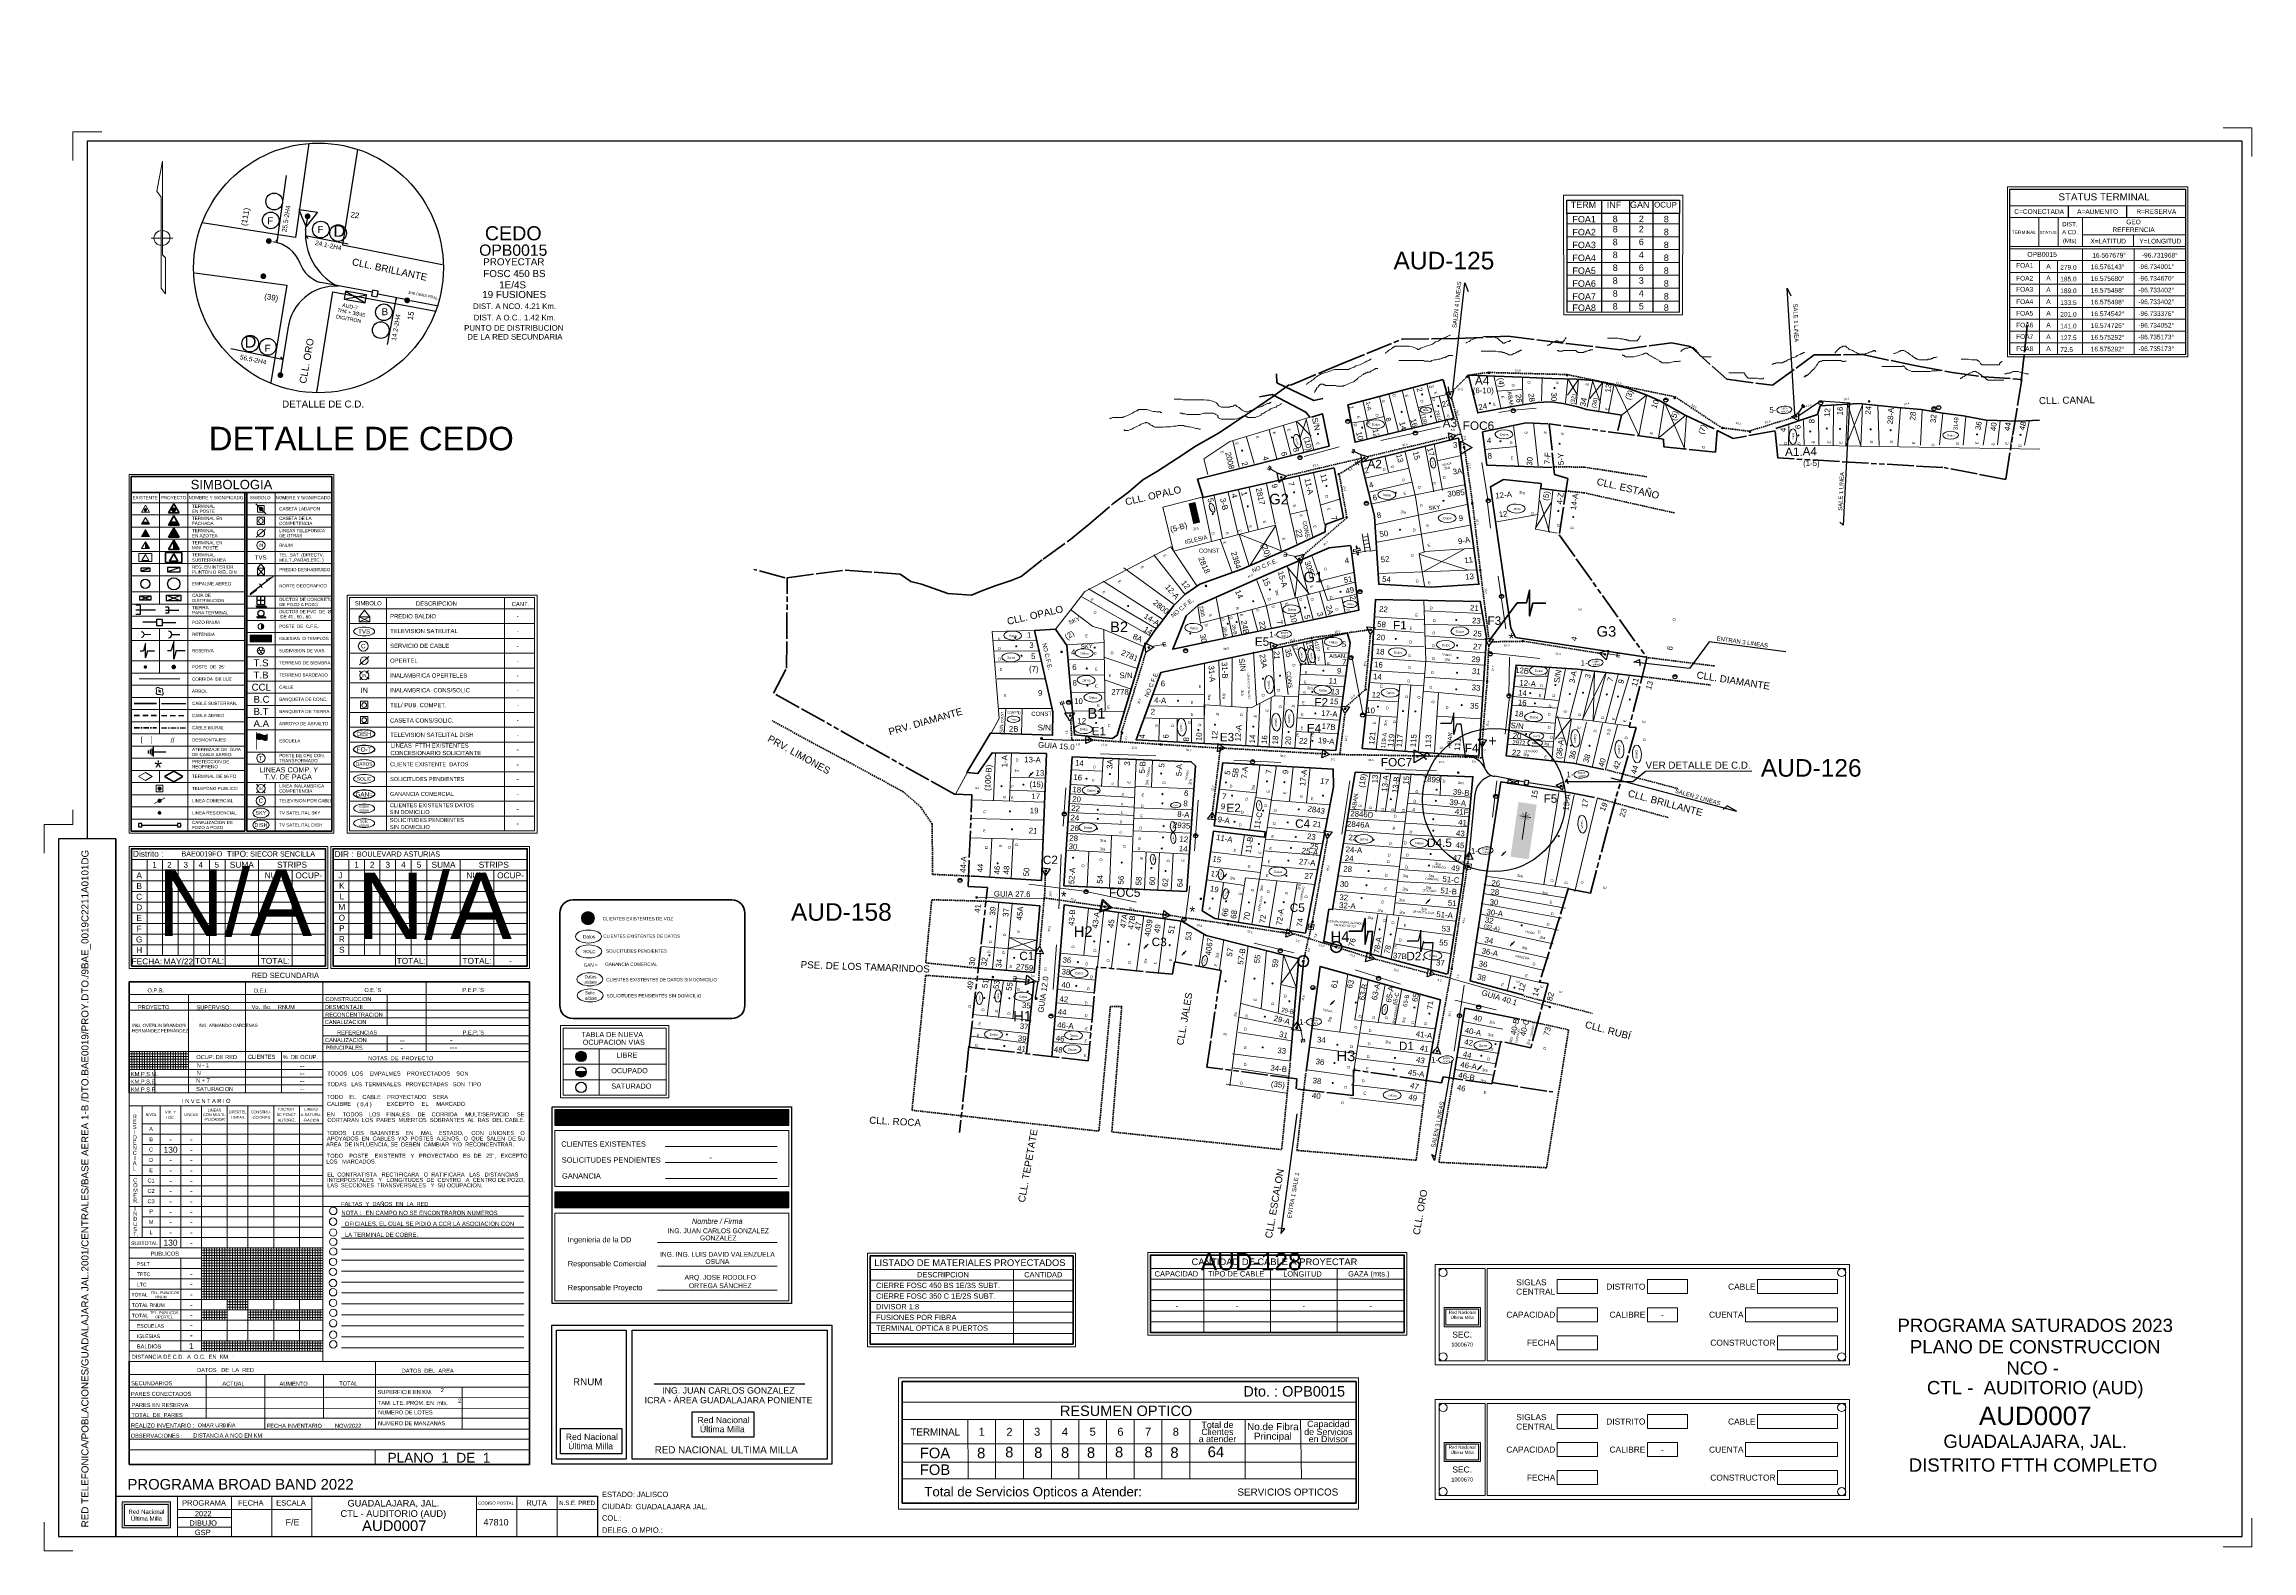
# Model space of a CAD drawing. Header units: millimetres. Extents: x -3867 to 635, y 1591 to 3666.
# Drawn here: x -195 to 635, y 1607 to 2173 of the extents above; entities that cross this region are included whole.
import ezdxf
from ezdxf.enums import TextEntityAlignment as Align

# ---------------------------------------------------------------- set-up
doc = ezdxf.new("R2010")
doc.units = ezdxf.units.MM
for name, pattern in [('TLSIGC_002', [0.8, 0.5, -0.3]), ('TLSIGC_004', [7, 4, -1, 1, -1]), ('TLSIGC_007', [28, 10, -1, 10, -1, 2, -1, 2, -1])]:
    doc.linetypes.add(name, pattern=pattern)
for name, color, linetype, lineweight in [('APUNTADOR  DE DATOS EXISTENTE', 82, 'Continuous', 20), ('APUNTADOR  DE DATOS PROYECTADA', 1, 'Continuous', 20), ('APUNTADOR EXISTENTE', 100, 'Continuous', 5), ('APUNTADOR PROYECTADO SECUNDARIO', 1, 'Continuous', 80), ('CABLE EXISTENTE AEREO SECUNDARIO', 82, 'TLSIGC_002', 40), ('CABLE EXISTENTE SUBTERRANEO SECUNDARIO', 82, 'Continuous', 40), ('CAJA DE DISTRIBUCION EXISTENTE', 92, 'Continuous', 30), ('CAJA DE EMPALMES EXISTENTE SECUNDARIO', 82, 'Continuous', 30), ('CANALIZACION P.V.C. ALIGERADA EXISTENTE', 132, 'Continuous', 30), ('CASETA TELEFONICA LADATEL', 82, 'Continuous', 15), ('CENTRAL', 6, 'Continuous', 5), ('CLASIFICACION TIPO COMERCIAL TERCERA', 5, 'Continuous', 9), ('CLASIFICACION TIPO RESIDENCIAL B', 156, 'Continuous', 9), ('CLASIFICACION TIPO RESIDENCIAL C', 156, 'Continuous', 9), ('CLASIFICACION TIPO RESIDENCIAL D', 5, 'Continuous', 9), ('CLASIFICACION TIPO RESIDENCIAL E', 156, 'Continuous', 9), ('CLIENTES COMERCIALES TERCERA', 82, 'TLSIGC_004', 9), ('CLIENTES EXISTENTES DE DATOS', 7, 'Continuous', 13), ('CLIENTES EXISTENTES DE DATOS SIN DOMICILIO', 170, 'Continuous', 13), ('CLIENTES EXISTENTES DE VOZ', 94, 'Continuous', 13), ('CLIENTES RESIDENCIALES E', 82, 'TLSIGC_004', 9), ('CONEXION A TIERRA  DE TERMINAL EXISTENTE', 82, 'Continuous', 30), ('CONEXION A TIERRA  DE TERMINAL PROYECTADA', 1, 'Continuous', 9), ('DATOS DE CARATULA', 160, 'Continuous', 5), ('DETALLES DE EDIFICIOS', 160, 'Continuous', 5), ('DISTRITO', 42, 'TLSIGC_007', 60), ('GANANCIA COMENCIAL', 10, 'Continuous', 13), ('GAZAS EXISTENTES', 92, 'Continuous', 50), ('GUIAS EXISTENTES SECUNDARIA', 82, 'Continuous', 20), ('GUIAS PROYECTADAS SECUNDARIA', 1, 'Continuous', 30), ('LIMITES DE DISTRITOS COLINDANTES', 43, 'TLSIGC_007', 60), ('LINEAS DE ENERGIA DE BAJA TENSION', 102, 'TLSIGC_014', 20), ('LINEAS DE REFERENCIA Y ACOTACION', 160, 'Continuous', 9), ('LOTIFICACION 2003', 252, 'Continuous', 15), ('marco', 7, 'Continuous', 60), ('MARCO DE CONSTRUCCION', 7, 'Continuous', 5), ('MARCO Y LINEAS DE DATOS', 150, 'Continuous', 20), ('MARCOS CONSTRUCCION', 7, 'Continuous', 30), ('MEDIDAS ENTRE POSTES', 82, 'Continuous', 5), ('NOMBRE DE CALLES', 92, 'TLSIGC_017', 5), ('NUMEROS OFICIALES', 3, 'Continuous', 5), ('OCUPACION DE VIA EXISTENTE', 132, 'Continuous', 9), ('OCUPACION DE VIA PROYECTADA', 10, 'Continuous', 9), ('PERFILES  DE CANALIZACION P.V.C. ALIGERADA EXISTENTE', 132, 'Continuous', 30), ('PLANIMETRIA 2004', 10, 'Continuous', 40), ('PLANIMETRIA 2004 NO DEFINIDA', 10, 'TLSIGC_002', 40), ('PLANO DE DETALLES', 253, 'Continuous', 30), ('POSTE DE ENERGIA ELECTRICA', 82, 'Continuous', 30), ('POSTES EXISTENTES SECUNDARIOS', 82, 'Continuous', 30), ('POZOS TRADICIONALES EXISTENTES', 132, 'Continuous', 30), ('REGISTROS DE DISTRIBUCION DE EDIFICIOS EXISTENTE', 82, 'Continuous', 30), ('RESERVAS EXISTENTES SECUNDARIAS', 82, 'Continuous', 30), ('RESERVAS PROYECTADAS SECUNDARIAS', 1, 'Continuous', 60), ('RETENIDAS CON ANCLA EXISTENTESSECUNDARIAS', 82, 'Continuous', 30), ('RIOS', 161, 'TLSIGC_004', 20), ('SOLICITUDES', 6, 'Continuous', 9), ('SOLICITUDES PENSIENTES SIN DOMICILIO', 172, 'Continuous', 13), ('TEMPLOS O IGLESIAS', 22, 'Continuous', 15), ('TERMINAL EXISTENTE EN POSTE', 82, 'Continuous', 30), ('TERMINAL PROYECTADA EN INTERIOR', 1, 'Continuous', 60), ('TERMINAL PROYECTADA EN POSTE', 1, 'Continuous', 60)]:
    doc.layers.add(name, color=color, linetype=linetype, lineweight=lineweight)
doc.layers.add('CABLE PROYECTADO SUBTERRANEO', color=1, linetype='Continuous')
doc.layers.add('CLIENTE INFINITUM', color=1, linetype='Continuous')
doc.styles.add('PLACA', font='arial.ttf')
doc.styles.add('RESUMEN', font='ARIALNB.TTF')
doc.styles.add('RESUMEN 1', font='ARIALNBI.TTF')
doc.styles.get("Standard").update_dxf_attribs({"font": 'arial.ttf'})
doc.linetypes.add('TLSIGC_014', pattern='A,8,["\\\\\\",Standard,S=1,R=0,X=-1,Y=-0.5],1', length=9)
doc.linetypes.add('TLSIGC_017', pattern='A,0.5,["=",Standard,S=1.6,R=0,X=-0.2,Y=-0.8],0.5', length=1)

# ---------------------------------------------------------------- blocks, each defined once
blk = doc.blocks.new('G$C68750D7C')
at = {"layer": 'CLIENTES EXISTENTES DE DATOS'}
blk.add_ellipse((4.9, 2.5), major_axis=(4.88, 0.02), ratio=0.5027, dxfattribs=at)
at = {"layer": 'CLIENTES EXISTENTES DE DATOS', "insert": (2.8, 3), "char_height": 1.23, "width": 5.014, "attachment_point": 1}
blk.add_mtext('Datos', dxfattribs=at)
blk = doc.blocks.new('DATOS SIN DOMICILIO')
at = {"layer": 'SOLICITUDES PENSIENTES SIN DOMICILIO', "color": 4}
blk.add_ellipse((-479.98, 2029.41), major_axis=(-0.01, 3.12), ratio=0.5027, dxfattribs=at)
at = {"layer": 'SOLICITUDES PENSIENTES SIN DOMICILIO', "color": 4, "insert": (-481.01, 2028.12), "char_height": 0.788, "width": 16.9626, "attachment_point": 1, "rotation": 90}
blk.add_mtext('Datos\\Ps/dom', dxfattribs=at)

msp = doc.modelspace()

# ---------------------------------------------------------------- hatches: boundary and pattern name
at = {"linetype": 'Continuous', "lineweight": 0}
h = msp.add_hatch(dxfattribs=at)
h.set_pattern_fill('ANSI37', color=254, scale=0.1, style=0)
h.set_pattern_definition([(45, (-485.86118, 2012.8082), (-0.2245064, 0.2245064), []), (135, (-485.86118, 2012.8082), (-0.2245064, -0.2245064), [])])
h.paths.add_polyline_path([(-3.16, 1772.66), (-3.16, 1766.66), (84.84, 1766.66), (84.84, 1772.66)])
h = msp.add_hatch(dxfattribs=at)
h.set_pattern_fill('ANSI37', color=254, scale=0.1, style=0)
h.set_pattern_definition([(45, (-485.85654, 1981.8159), (-0.2245064, 0.2245064), []), (135, (-485.85654, 1981.8159), (-0.2245064, -0.2245064), [])])
h.paths.add_polyline_path([(-3.15, 1741.67), (-3.15, 1735.67), (84.85, 1735.67), (84.85, 1741.67)])
at = {"layer": 'CABLE PROYECTADO SUBTERRANEO'}
h = msp.add_hatch(color=256, dxfattribs=at)
edge = h.paths.add_edge_path()
edge.add_arc((-146.56, 1939.1), 0.874, 0, 360)
at = {"layer": 'CANALIZACION P.V.C. ALIGERADA EXISTENTE', "ltscale": 0.1}
for points in [[(8.63, 1792.59, 1), (4.75, 1792.59, 1)], [(8.63, 1786.77), (4.75, 1786.77, 1)]]:
    msp.add_hatch(color=256, dxfattribs=at).paths.add_polyline_path(points)
at = {"layer": 'CASETA TELEFONICA LADATEL'}
h = msp.add_hatch(color=256, dxfattribs=at)
edge = h.paths.add_edge_path()
edge.add_arc((-113.74, 1998.59), 0.85, 0, 360)
h = msp.add_hatch(color=256, dxfattribs=at)
edge = h.paths.add_edge_path()
edge.add_arc((-151.9, 1893.35), 0.798, 0, 360)
h = msp.add_hatch(color=256, dxfattribs=at)
edge = h.paths.add_edge_path()
edge.add_arc((340.51, 1864.04), 0.635, 0, 360)
h = msp.add_hatch(color=256, dxfattribs=at)
edge = h.paths.add_edge_path()
edge.add_arc((281.29, 1841.37), 0.635, 0, 360)
at = {"layer": 'CLIENTES COMERCIALES TERCERA'}
h = msp.add_hatch(color=256, dxfattribs=at)
edge = h.paths.add_edge_path()
edge.add_arc((175.94, 1898.78), 0.406, 0, 360)
h = msp.add_hatch(color=256, dxfattribs=at)
edge = h.paths.add_edge_path()
edge.add_arc((353.74, 1868.91), 0.406, 0, 360)
h = msp.add_hatch(color=256, dxfattribs=at)
edge = h.paths.add_edge_path()
edge.add_arc((248.86, 1860.42), 0.406, 0, 360)
h = msp.add_hatch(color=256, dxfattribs=at)
edge = h.paths.add_edge_path()
edge.add_arc((325.38, 1850.99), 0.406, 0, 360)
h = msp.add_hatch(color=256, dxfattribs=at)
edge = h.paths.add_edge_path()
edge.add_arc((219.24, 1834.03), 0.406, 0, 360)
h = msp.add_hatch(color=256, dxfattribs=at)
edge = h.paths.add_edge_path()
edge.add_arc((233.5, 1831.48), 0.406, 0, 360)
h = msp.add_hatch(color=256, dxfattribs=at)
edge = h.paths.add_edge_path()
edge.add_arc((356.99, 1834.99), 0.406, 0, 360)
h = msp.add_hatch(color=256, dxfattribs=at)
edge = h.paths.add_edge_path()
edge.add_arc((289.31, 1812.78), 0.406, 0, 360)
h = msp.add_hatch(color=256, dxfattribs=at)
edge = h.paths.add_edge_path()
edge.add_arc((344.79, 1788.36), 0.406, 0, 360)
at = {"layer": 'CLIENTES EXISTENTES DE VOZ'}
h = msp.add_hatch(color=94, dxfattribs=at)
h.dxf.hatch_style = 1
edge = h.paths.add_edge_path()
edge.add_arc((9.28, 1844.6), 2.46, 0, 360)
at = {"layer": 'CLIENTES RESIDENCIALES E'}
h = msp.add_hatch(color=256, dxfattribs=at)
edge = h.paths.add_edge_path()
edge.add_arc((372.92, 2044.03), 0.406, 0, 360)
h = msp.add_hatch(color=256, dxfattribs=at)
edge = h.paths.add_edge_path()
edge.add_arc((315.45, 2035.07), 0.406, 0, 360)
h = msp.add_hatch(color=256, dxfattribs=at)
edge = h.paths.add_edge_path()
edge.add_arc((323.13, 2041.63), 0.406, 0, 360)
h = msp.add_hatch(color=256, dxfattribs=at)
edge = h.paths.add_edge_path()
edge.add_arc((329.22, 2037.31), 0.406, 0, 360)
h = msp.add_hatch(color=256, dxfattribs=at)
edge = h.paths.add_edge_path()
edge.add_arc((348.59, 2038.29), 0.406, 0, 360)
h = msp.add_hatch(color=256, dxfattribs=at)
edge = h.paths.add_edge_path()
edge.add_arc((283.91, 2026.74), 0.406, 0, 360)
h = msp.add_hatch(color=256, dxfattribs=at)
edge = h.paths.add_edge_path()
edge.add_arc((300.56, 2029.14), 0.406, 0, 360)
h = msp.add_hatch(color=256, dxfattribs=at)
edge = h.paths.add_edge_path()
edge.add_arc((326.43, 2033.34), 0.406, 0, 360)
h = msp.add_hatch(color=256, dxfattribs=at)
edge = h.paths.add_edge_path()
edge.add_arc((469.13, 2027.7), 0.406, 0, 360)
h = msp.add_hatch(color=256, dxfattribs=at)
edge = h.paths.add_edge_path()
edge.add_arc((475.38, 2028.82), 0.406, 0, 360)
h = msp.add_hatch(color=256, dxfattribs=at)
edge = h.paths.add_edge_path()
edge.add_arc((480.34, 2028.66), 0.406, 0, 360)
h = msp.add_hatch(color=256, dxfattribs=at)
edge = h.paths.add_edge_path()
edge.add_arc((491.87, 2028.5), 0.406, 0, 360)
h = msp.add_hatch(color=256, dxfattribs=at)
edge = h.paths.add_edge_path()
edge.add_arc((499.39, 2028.18), 0.406, 0, 360)
h = msp.add_hatch(color=256, dxfattribs=at)
edge = h.paths.add_edge_path()
edge.add_arc((531.89, 2026.58), 0.406, 0, 360)
h = msp.add_hatch(color=256, dxfattribs=at)
edge = h.paths.add_edge_path()
edge.add_arc((548.22, 2026.42), 0.406, 0, 360)
h = msp.add_hatch(color=256, dxfattribs=at)
edge = h.paths.add_edge_path()
edge.add_arc((255.41, 2020.5), 0.406, 0, 360)
h = msp.add_hatch(color=256, dxfattribs=at)
edge = h.paths.add_edge_path()
edge.add_arc((274.15, 2025.46), 0.406, 0, 360)
h = msp.add_hatch(color=256, dxfattribs=at)
edge = h.paths.add_edge_path()
edge.add_arc((352.59, 2024.02), 0.406, 0, 360)
h = msp.add_hatch(color=256, dxfattribs=at)
edge = h.paths.add_edge_path()
edge.add_arc((374.84, 2023.06), 0.406, 0, 360)
h = msp.add_hatch(color=256, dxfattribs=at)
edge = h.paths.add_edge_path()
edge.add_arc((464.69, 2026.22), 0.406, 0, 360)
h = msp.add_hatch(color=256, dxfattribs=at)
edge = h.paths.add_edge_path()
edge.add_arc((274.95, 2004.81), 0.406, 0, 360)
h = msp.add_hatch(color=256, dxfattribs=at)
edge = h.paths.add_edge_path()
edge.add_arc((287.11, 2007.21), 0.406, 0, 360)
h = msp.add_hatch(color=256, dxfattribs=at)
edge = h.paths.add_edge_path()
edge.add_arc((313.21, 2004.65), 0.406, 0, 360)
h = msp.add_hatch(color=256, dxfattribs=at)
edge = h.paths.add_edge_path()
edge.add_arc((331.14, 2001.61), 0.406, 0, 360)
h = msp.add_hatch(color=256, dxfattribs=at)
edge = h.paths.add_edge_path()
edge.add_arc((244.37, 1996.64), 0.406, 0, 360)
h = msp.add_hatch(color=256, dxfattribs=at)
edge = h.paths.add_edge_path()
edge.add_arc((257.5, 1999.53), 0.406, 0, 360)
h = msp.add_hatch(color=256, dxfattribs=at)
edge = h.paths.add_edge_path()
edge.add_arc((374.36, 1997.76), 0.406, 0, 360)
h = msp.add_hatch(color=256, dxfattribs=at)
edge = h.paths.add_edge_path()
edge.add_arc((379.96, 1995.52), 0.406, 0, 360)
h = msp.add_hatch(color=256, dxfattribs=at)
edge = h.paths.add_edge_path()
edge.add_arc((314.81, 1990.72), 0.406, 0, 360)
h = msp.add_hatch(color=256, dxfattribs=at)
edge = h.paths.add_edge_path()
edge.add_arc((265.82, 1968.23), 0.406, 0, 360)
h = msp.add_hatch(color=256, dxfattribs=at)
edge = h.paths.add_edge_path()
edge.add_arc((212.51, 1962.07), 0.406, 0, 360)
h = msp.add_hatch(color=256, dxfattribs=at)
edge = h.paths.add_edge_path()
edge.add_arc((259.58, 1963.83), 0.406, 0, 360)
h = msp.add_hatch(color=256, dxfattribs=at)
edge = h.paths.add_edge_path()
edge.add_arc((279.11, 1961.42), 0.406, 0, 360)
h = msp.add_hatch(color=256, dxfattribs=at)
edge = h.paths.add_edge_path()
edge.add_arc((292.4, 1967.35), 0.406, 0, 360)
h = msp.add_hatch(color=256, dxfattribs=at)
edge = h.paths.add_edge_path()
edge.add_arc((235.88, 1951.66), 0.406, 0, 360)
h = msp.add_hatch(color=256, dxfattribs=at)
edge = h.paths.add_edge_path()
edge.add_arc((249.97, 1955.34), 0.406, 0, 360)
h = msp.add_hatch(color=256, dxfattribs=at)
edge = h.paths.add_edge_path()
edge.add_arc((253.33, 1955.98), 0.406, 0, 360)
h = msp.add_hatch(color=256, dxfattribs=at)
edge = h.paths.add_edge_path()
edge.add_arc((335.94, 1956.78), 0.406, 0, 360)
h = msp.add_hatch(color=256, dxfattribs=at)
edge = h.paths.add_edge_path()
edge.add_arc((170.01, 1950.07), 0.406, 0, 360)
h = msp.add_hatch(color=256, dxfattribs=at)
edge = h.paths.add_edge_path()
edge.add_arc((170.41, 1946.87), 0.406, 0, 360)
h = msp.add_hatch(color=256, dxfattribs=at)
edge = h.paths.add_edge_path()
edge.add_arc((172.39, 1943.34), 0.406, 0, 360)
h = msp.add_hatch(color=256, dxfattribs=at)
edge = h.paths.add_edge_path()
edge.add_arc((199.92, 1946.38), 0.406, 0, 360)
h = msp.add_hatch(color=256, dxfattribs=at)
edge = h.paths.add_edge_path()
edge.add_arc((279.5, 1945.48), 0.406, 0, 360)
h = msp.add_hatch(color=256, dxfattribs=at)
edge = h.paths.add_edge_path()
edge.add_arc((313.21, 1949.66), 0.406, 0, 360)
h = msp.add_hatch(color=256, dxfattribs=at)
edge = h.paths.add_edge_path()
edge.add_arc((336.26, 1947.18), 0.406, 0, 360)
h = msp.add_hatch(color=256, dxfattribs=at)
edge = h.paths.add_edge_path()
edge.add_arc((196.95, 1938.51), 0.406, 0, 360)
h = msp.add_hatch(color=256, dxfattribs=at)
edge = h.paths.add_edge_path()
edge.add_arc((269.66, 1935.81), 0.406, 0, 360)
h = msp.add_hatch(color=256, dxfattribs=at)
edge = h.paths.add_edge_path()
edge.add_arc((279.24, 1940.51), 0.406, 0, 360)
h = msp.add_hatch(color=256, dxfattribs=at)
edge = h.paths.add_edge_path()
edge.add_arc((285.98, 1937.7), 0.406, 0, 360)
h = msp.add_hatch(color=256, dxfattribs=at)
edge = h.paths.add_edge_path()
edge.add_arc((336.26, 1936.93), 0.406, 0, 360)
h = msp.add_hatch(color=256, dxfattribs=at)
edge = h.paths.add_edge_path()
edge.add_arc((336.42, 1942.53), 0.406, 0, 360)
h = msp.add_hatch(color=256, dxfattribs=at)
edge = h.paths.add_edge_path()
edge.add_arc((197.18, 1932.07), 0.406, 0, 360)
h = msp.add_hatch(color=256, dxfattribs=at)
edge = h.paths.add_edge_path()
edge.add_arc((263.26, 1934.69), 0.406, 0, 360)
h = msp.add_hatch(color=256, dxfattribs=at)
edge = h.paths.add_edge_path()
edge.add_arc((281.81, 1929.72), 0.406, 0, 360)
h = msp.add_hatch(color=256, dxfattribs=at)
edge = h.paths.add_edge_path()
edge.add_arc((335.94, 1930.69), 0.406, 0, 360)
h = msp.add_hatch(color=256, dxfattribs=at)
edge = h.paths.add_edge_path()
edge.add_arc((363.79, 1929.25), 0.406, 0, 360)
h = msp.add_hatch(color=256, dxfattribs=at)
edge = h.paths.add_edge_path()
edge.add_arc((373.24, 1932.29), 0.406, 0, 360)
h = msp.add_hatch(color=256, dxfattribs=at)
edge = h.paths.add_edge_path()
edge.add_arc((378.68, 1928.93), 0.406, 0, 360)
h = msp.add_hatch(color=256, dxfattribs=at)
edge = h.paths.add_edge_path()
edge.add_arc((383.65, 1929.41), 0.406, 0, 360)
h = msp.add_hatch(color=256, dxfattribs=at)
edge = h.paths.add_edge_path()
edge.add_arc((392.61, 1928.77), 0.406, 0, 360)
h = msp.add_hatch(color=256, dxfattribs=at)
edge = h.paths.add_edge_path()
edge.add_arc((396.77, 1927.97), 0.406, 0, 360)
h = msp.add_hatch(color=256, dxfattribs=at)
edge = h.paths.add_edge_path()
edge.add_arc((401.26, 1926.85), 0.406, 0, 360)
h = msp.add_hatch(color=256, dxfattribs=at)
edge = h.paths.add_edge_path()
edge.add_arc((231.28, 1926.37), 0.406, 0, 360)
h = msp.add_hatch(color=256, dxfattribs=at)
edge = h.paths.add_edge_path()
edge.add_arc((282.93, 1921.62), 0.406, 0, 360)
h = msp.add_hatch(color=256, dxfattribs=at)
edge = h.paths.add_edge_path()
edge.add_arc((306.47, 1924.17), 0.406, 0, 360)
h = msp.add_hatch(color=256, dxfattribs=at)
edge = h.paths.add_edge_path()
edge.add_arc((315.93, 1922.52), 0.406, 0, 360)
h = msp.add_hatch(color=256, dxfattribs=at)
edge = h.paths.add_edge_path()
edge.add_arc((320.57, 1922.36), 0.406, 0, 360)
h = msp.add_hatch(color=256, dxfattribs=at)
edge = h.paths.add_edge_path()
edge.add_arc((338.02, 1924.76), 0.406, 0, 360)
h = msp.add_hatch(color=256, dxfattribs=at)
edge = h.paths.add_edge_path()
edge.add_arc((365.08, 1922.2), 0.406, 0, 360)
h = msp.add_hatch(color=256, dxfattribs=at)
edge = h.paths.add_edge_path()
edge.add_arc((365.56, 1925.4), 0.406, 0, 360)
h = msp.add_hatch(color=256, dxfattribs=at)
edge = h.paths.add_edge_path()
edge.add_arc((200.46, 1918.06), 0.406, 0, 360)
h = msp.add_hatch(color=256, dxfattribs=at)
edge = h.paths.add_edge_path()
edge.add_arc((238.92, 1915.42), 0.406, 0, 360)
h = msp.add_hatch(color=256, dxfattribs=at)
edge = h.paths.add_edge_path()
edge.add_arc((245.16, 1917.38), 0.406, 0, 360)
h = msp.add_hatch(color=256, dxfattribs=at)
edge = h.paths.add_edge_path()
edge.add_arc((259.6, 1916.69), 0.406, 0, 360)
h = msp.add_hatch(color=256, dxfattribs=at)
edge = h.paths.add_edge_path()
edge.add_arc((272.87, 1914.64), 0.406, 0, 360)
h = msp.add_hatch(color=256, dxfattribs=at)
edge = h.paths.add_edge_path()
edge.add_arc((281.83, 1911.3), 0.406, 0, 360)
h = msp.add_hatch(color=256, dxfattribs=at)
edge = h.paths.add_edge_path()
edge.add_arc((362.23, 1913.84), 0.406, 0, 360)
h = msp.add_hatch(color=256, dxfattribs=at)
edge = h.paths.add_edge_path()
edge.add_arc((379.13, 1909.56), 0.406, 0, 360)
h = msp.add_hatch(color=256, dxfattribs=at)
edge = h.paths.add_edge_path()
edge.add_arc((386.09, 1909.46), 0.406, 0, 360)
h = msp.add_hatch(color=256, dxfattribs=at)
edge = h.paths.add_edge_path()
edge.add_arc((164.86, 1894.25), 0.406, 0, 360)
h = msp.add_hatch(color=256, dxfattribs=at)
edge = h.paths.add_edge_path()
edge.add_arc((173.13, 1894.83), 0.406, 0, 360)
h = msp.add_hatch(color=256, dxfattribs=at)
edge = h.paths.add_edge_path()
edge.add_arc((196.84, 1897.06), 0.406, 0, 360)
h = msp.add_hatch(color=256, dxfattribs=at)
edge = h.paths.add_edge_path()
edge.add_arc((205.64, 1898.8), 0.406, 0, 360)
h = msp.add_hatch(color=256, dxfattribs=at)
edge = h.paths.add_edge_path()
edge.add_arc((224.94, 1899.01), 0.406, 0, 360)
h = msp.add_hatch(color=256, dxfattribs=at)
edge = h.paths.add_edge_path()
edge.add_arc((249.3, 1895.67), 0.406, 0, 360)
h = msp.add_hatch(color=256, dxfattribs=at)
edge = h.paths.add_edge_path()
edge.add_arc((264.77, 1896.03), 0.406, 0, 360)
h = msp.add_hatch(color=256, dxfattribs=at)
edge = h.paths.add_edge_path()
edge.add_arc((271.31, 1895.75), 0.406, 0, 360)
h = msp.add_hatch(color=256, dxfattribs=at)
edge = h.paths.add_edge_path()
edge.add_arc((201.09, 1885.39), 0.406, 0, 360)
h = msp.add_hatch(color=256, dxfattribs=at)
edge = h.paths.add_edge_path()
edge.add_arc((201.18, 1892.35), 0.406, 0, 360)
h = msp.add_hatch(color=256, dxfattribs=at)
edge = h.paths.add_edge_path()
edge.add_arc((225.4, 1891.26), 0.406, 0, 360)
h = msp.add_hatch(color=256, dxfattribs=at)
edge = h.paths.add_edge_path()
edge.add_arc((225.4, 1887.79), 0.406, 0, 360)
h = msp.add_hatch(color=256, dxfattribs=at)
edge = h.paths.add_edge_path()
edge.add_arc((251.62, 1890.7), 0.406, 0, 360)
h = msp.add_hatch(color=256, dxfattribs=at)
edge = h.paths.add_edge_path()
edge.add_arc((276.71, 1885.54), 0.406, 0, 360)
h = msp.add_hatch(color=256, dxfattribs=at)
edge = h.paths.add_edge_path()
edge.add_arc((285.87, 1890.7), 0.406, 0, 360)
h = msp.add_hatch(color=256, dxfattribs=at)
edge = h.paths.add_edge_path()
edge.add_arc((311.35, 1889.35), 0.406, 0, 360)
h = msp.add_hatch(color=256, dxfattribs=at)
edge = h.paths.add_edge_path()
edge.add_arc((328.26, 1888.74), 0.406, 0, 360)
h = msp.add_hatch(color=256, dxfattribs=at)
edge = h.paths.add_edge_path()
edge.add_arc((328.58, 1892.91), 0.406, 0, 360)
h = msp.add_hatch(color=256, dxfattribs=at)
edge = h.paths.add_edge_path()
edge.add_arc((168.02, 1884.77), 0.406, 0, 360)
h = msp.add_hatch(color=256, dxfattribs=at)
edge = h.paths.add_edge_path()
edge.add_arc((168.81, 1878.02), 0.406, 0, 360)
h = msp.add_hatch(color=256, dxfattribs=at)
edge = h.paths.add_edge_path()
edge.add_arc((200.81, 1878.26), 0.406, 0, 360)
h = msp.add_hatch(color=256, dxfattribs=at)
edge = h.paths.add_edge_path()
edge.add_arc((201.09, 1881.95), 0.406, 0, 360)
h = msp.add_hatch(color=256, dxfattribs=at)
edge = h.paths.add_edge_path()
edge.add_arc((225.86, 1879.25), 0.406, 0, 360)
h = msp.add_hatch(color=256, dxfattribs=at)
edge = h.paths.add_edge_path()
edge.add_arc((252.55, 1880.86), 0.406, 0, 360)
h = msp.add_hatch(color=256, dxfattribs=at)
edge = h.paths.add_edge_path()
edge.add_arc((263.3, 1885.03), 0.406, 0, 360)
h = msp.add_hatch(color=256, dxfattribs=at)
edge = h.paths.add_edge_path()
edge.add_arc((272.55, 1880.61), 0.406, 0, 360)
h = msp.add_hatch(color=256, dxfattribs=at)
edge = h.paths.add_edge_path()
edge.add_arc((327.29, 1881.86), 0.406, 0, 360)
h = msp.add_hatch(color=256, dxfattribs=at)
edge = h.paths.add_edge_path()
edge.add_arc((327.29, 1877.54), 0.406, 0, 360)
h = msp.add_hatch(color=256, dxfattribs=at)
edge = h.paths.add_edge_path()
edge.add_arc((225.17, 1870.8), 0.406, 0, 360)
h = msp.add_hatch(color=256, dxfattribs=at)
edge = h.paths.add_edge_path()
edge.add_arc((225.64, 1874.97), 0.406, 0, 360)
h = msp.add_hatch(color=256, dxfattribs=at)
edge = h.paths.add_edge_path()
edge.add_arc((261.68, 1872.54), 0.406, 0, 360)
h = msp.add_hatch(color=256, dxfattribs=at)
edge = h.paths.add_edge_path()
edge.add_arc((273.77, 1871.03), 0.406, 0, 360)
h = msp.add_hatch(color=256, dxfattribs=at)
edge = h.paths.add_edge_path()
edge.add_arc((275.59, 1875.14), 0.406, 0, 360)
h = msp.add_hatch(color=256, dxfattribs=at)
edge = h.paths.add_edge_path()
edge.add_arc((304.81, 1874.06), 0.406, 0, 360)
h = msp.add_hatch(color=256, dxfattribs=at)
edge = h.paths.add_edge_path()
edge.add_arc((326.33, 1868.73), 0.406, 0, 360)
h = msp.add_hatch(color=256, dxfattribs=at)
edge = h.paths.add_edge_path()
edge.add_arc((374.52, 1875.46), 0.406, 0, 360)
h = msp.add_hatch(color=256, dxfattribs=at)
edge = h.paths.add_edge_path()
edge.add_arc((163.41, 1865.24), 0.406, 0, 360)
h = msp.add_hatch(color=256, dxfattribs=at)
edge = h.paths.add_edge_path()
edge.add_arc((191.77, 1867.33), 0.406, 0, 360)
h = msp.add_hatch(color=256, dxfattribs=at)
edge = h.paths.add_edge_path()
edge.add_arc((210.12, 1865.52), 0.406, 0, 360)
h = msp.add_hatch(color=256, dxfattribs=at)
edge = h.paths.add_edge_path()
edge.add_arc((221.27, 1863.42), 0.406, 0, 360)
h = msp.add_hatch(color=256, dxfattribs=at)
edge = h.paths.add_edge_path()
edge.add_arc((226.57, 1862.34), 0.406, 0, 360)
h = msp.add_hatch(color=256, dxfattribs=at)
edge = h.paths.add_edge_path()
edge.add_arc((272.06, 1860.53), 0.406, 0, 360)
h = msp.add_hatch(color=256, dxfattribs=at)
edge = h.paths.add_edge_path()
edge.add_arc((272.8, 1866.26), 0.406, 0, 360)
h = msp.add_hatch(color=256, dxfattribs=at)
edge = h.paths.add_edge_path()
edge.add_arc((302.96, 1862.33), 0.406, 0, 360)
h = msp.add_hatch(color=256, dxfattribs=at)
edge = h.paths.add_edge_path()
edge.add_arc((325.69, 1864.41), 0.406, 0, 360)
h = msp.add_hatch(color=256, dxfattribs=at)
edge = h.paths.add_edge_path()
edge.add_arc((244.28, 1851.98), 0.406, 0, 360)
h = msp.add_hatch(color=256, dxfattribs=at)
edge = h.paths.add_edge_path()
edge.add_arc((300.36, 1852.15), 0.406, 0, 360)
h = msp.add_hatch(color=256, dxfattribs=at)
edge = h.paths.add_edge_path()
edge.add_arc((302.18, 1856.98), 0.406, 0, 360)
h = msp.add_hatch(color=256, dxfattribs=at)
edge = h.paths.add_edge_path()
edge.add_arc((249.37, 1850.96), 0.406, 0, 360)
h = msp.add_hatch(color=256, dxfattribs=at)
edge = h.paths.add_edge_path()
edge.add_arc((257.95, 1850.52), 0.406, 0, 360)
h = msp.add_hatch(color=256, dxfattribs=at)
edge = h.paths.add_edge_path()
edge.add_arc((263.94, 1850.52), 0.406, 0, 360)
h = msp.add_hatch(color=256, dxfattribs=at)
edge = h.paths.add_edge_path()
edge.add_arc((271.06, 1850.63), 0.406, 0, 360)
h = msp.add_hatch(color=256, dxfattribs=at)
edge = h.paths.add_edge_path()
edge.add_arc((160.7, 1841.39), 0.406, 0, 360)
h = msp.add_hatch(color=256, dxfattribs=at)
edge = h.paths.add_edge_path()
edge.add_arc((199.76, 1835.86), 0.406, 0, 360)
h = msp.add_hatch(color=256, dxfattribs=at)
edge = h.paths.add_edge_path()
edge.add_arc((204.98, 1835.72), 0.406, 0, 360)
h = msp.add_hatch(color=256, dxfattribs=at)
edge = h.paths.add_edge_path()
edge.add_arc((307.12, 1840.4), 0.406, 0, 360)
h = msp.add_hatch(color=256, dxfattribs=at)
edge = h.paths.add_edge_path()
edge.add_arc((311.29, 1838.48), 0.406, 0, 360)
h = msp.add_hatch(color=256, dxfattribs=at)
edge = h.paths.add_edge_path()
edge.add_arc((360.57, 1841.92), 0.406, 0, 360)
h = msp.add_hatch(color=256, dxfattribs=at)
edge = h.paths.add_edge_path()
edge.add_arc((160.32, 1830.63), 0.406, 0, 360)
h = msp.add_hatch(color=256, dxfattribs=at)
edge = h.paths.add_edge_path()
edge.add_arc((169.62, 1829.68), 0.406, 0, 360)
h = msp.add_hatch(color=256, dxfattribs=at)
edge = h.paths.add_edge_path()
edge.add_arc((193.62, 1828.07), 0.406, 0, 360)
h = msp.add_hatch(color=256, dxfattribs=at)
edge = h.paths.add_edge_path()
edge.add_arc((212.74, 1834.74), 0.406, 0, 360)
h = msp.add_hatch(color=256, dxfattribs=at)
edge = h.paths.add_edge_path()
edge.add_arc((228.14, 1834.45), 0.406, 0, 360)
h = msp.add_hatch(color=256, dxfattribs=at)
edge = h.paths.add_edge_path()
edge.add_arc((323.65, 1829.04), 0.406, 0, 360)
h = msp.add_hatch(color=256, dxfattribs=at)
edge = h.paths.add_edge_path()
edge.add_arc((192.98, 1819.11), 0.406, 0, 360)
h = msp.add_hatch(color=256, dxfattribs=at)
edge = h.paths.add_edge_path()
edge.add_arc((249.17, 1820.89), 0.406, 0, 360)
h = msp.add_hatch(color=256, dxfattribs=at)
edge = h.paths.add_edge_path()
edge.add_arc((260.04, 1821.88), 0.406, 0, 360)
h = msp.add_hatch(color=256, dxfattribs=at)
edge = h.paths.add_edge_path()
edge.add_arc((266.82, 1820.05), 0.406, 0, 360)
h = msp.add_hatch(color=256, dxfattribs=at)
edge = h.paths.add_edge_path()
edge.add_arc((158.4, 1814.62), 0.406, 0, 360)
h = msp.add_hatch(color=256, dxfattribs=at)
edge = h.paths.add_edge_path()
edge.add_arc((162.24, 1814.78), 0.406, 0, 360)
h = msp.add_hatch(color=256, dxfattribs=at)
edge = h.paths.add_edge_path()
edge.add_arc((167.85, 1814.46), 0.406, 0, 360)
h = msp.add_hatch(color=256, dxfattribs=at)
edge = h.paths.add_edge_path()
edge.add_arc((174.73, 1817.03), 0.406, 0, 360)
h = msp.add_hatch(color=256, dxfattribs=at)
edge = h.paths.add_edge_path()
edge.add_arc((273.18, 1813.34), 0.406, 0, 360)
h = msp.add_hatch(color=256, dxfattribs=at)
edge = h.paths.add_edge_path()
edge.add_arc((298.16, 1812.86), 0.406, 0, 360)
h = msp.add_hatch(color=256, dxfattribs=at)
edge = h.paths.add_edge_path()
edge.add_arc((320.22, 1811.01), 0.406, 0, 360)
h = msp.add_hatch(color=256, dxfattribs=at)
edge = h.paths.add_edge_path()
edge.add_arc((357.87, 1818.47), 0.406, 0, 360)
h = msp.add_hatch(color=256, dxfattribs=at)
edge = h.paths.add_edge_path()
edge.add_arc((263.94, 1807.56), 0.406, 0, 360)
h = msp.add_hatch(color=256, dxfattribs=at)
edge = h.paths.add_edge_path()
edge.add_arc((325.85, 1808.7), 0.406, 0, 360)
h = msp.add_hatch(color=256, dxfattribs=at)
edge = h.paths.add_edge_path()
edge.add_arc((165.93, 1796.53), 0.406, 0, 360)
h = msp.add_hatch(color=256, dxfattribs=at)
edge = h.paths.add_edge_path()
edge.add_arc((166.89, 1800.86), 0.406, 0, 360)
h = msp.add_hatch(color=256, dxfattribs=at)
edge = h.paths.add_edge_path()
edge.add_arc((191.22, 1799.1), 0.406, 0, 360)
h = msp.add_hatch(color=256, dxfattribs=at)
edge = h.paths.add_edge_path()
edge.add_arc((263.14, 1795.99), 0.406, 0, 360)
h = msp.add_hatch(color=256, dxfattribs=at)
edge = h.paths.add_edge_path()
edge.add_arc((291.23, 1796.99), 0.406, 0, 360)
h = msp.add_hatch(color=256, dxfattribs=at)
edge = h.paths.add_edge_path()
edge.add_arc((350.71, 1797.21), 0.406, 0, 360)
h = msp.add_hatch(color=256, dxfattribs=at)
edge = h.paths.add_edge_path()
edge.add_arc((290.15, 1790.13), 0.406, 0, 360)
h = msp.add_hatch(color=256, dxfattribs=at)
edge = h.paths.add_edge_path()
edge.add_arc((312.41, 1787.73), 0.406, 0, 360)
h = msp.add_hatch(color=256, dxfattribs=at)
edge = h.paths.add_edge_path()
edge.add_arc((312.89, 1792.05), 0.406, 0, 360)
h = msp.add_hatch(color=256, dxfattribs=at)
edge = h.paths.add_edge_path()
edge.add_arc((345.38, 1792.85), 0.406, 0, 360)
h = msp.add_hatch(color=256, dxfattribs=at)
edge = h.paths.add_edge_path()
edge.add_arc((289.51, 1782.61), 0.406, 0, 360)
at = {"layer": 'MARCO DE CONSTRUCCION'}
for points in [[(-155.73, 1992.76), (-156.23, 1993.63), (-158.24, 1993.63), (-158.74, 1992.76)], [(-158.74, 1988.18), (-157.23, 1990.78), (-155.73, 1988.18)], [(-157.23, 1986.21), (-157.23, 1983.61), (-155.73, 1983.61)], [(-113.77, 1955.4), (-113.63, 1955.4), (-113.49, 1955.36), (-113.39, 1955.33), (-113.27, 1955.27), (-113.12, 1955.17), (-113.03, 1955.1), (-112.94, 1954.99), (-112.87, 1954.88), (-112.81, 1954.77), (-112.77, 1954.67), (-112.74, 1954.55), (-112.72, 1954.41), (-112.73, 1954.33), (-112.73, 1954.19), (-112.77, 1954.05), (-112.83, 1953.89), (-112.91, 1953.77), (-112.99, 1953.66), (-113.09, 1953.56), (-113.17, 1953.5), (-113.26, 1953.44), (-113.41, 1953.37), (-113.55, 1953.34), (-113.67, 1953.31), (-113.77, 1953.31)], [(-118, 1948.39), (-109.56, 1948.39), (-109.56, 1951.21), (-118, 1951.21), (-118, 1948.39), (-117.97, 1948.43), (-109.59, 1948.43), (-109.59, 1951.17), (-117.97, 1951.17), (-117.97, 1948.41)], [(-116.59, 1949.82), (-115.91, 1949.82), (-115.91, 1950.64), (-115.87, 1950.64), (-115.87, 1949.82), (-110.97, 1949.82), (-110.97, 1949.78), (-115.87, 1949.78), (-115.87, 1948.95), (-115.91, 1948.95), (-115.91, 1949.78), (-116.59, 1949.78), (-116.59, 1949.82)], [(-116.34, 1950.34), (-116.3, 1950.38), (-115.99, 1949.97), (-116.03, 1949.94)], [(-116.04, 1949.64), (-116.01, 1949.62), (-116.3, 1949.22), (-116.33, 1949.25)], [(-115.49, 1950.37), (-115.46, 1950.34), (-115.74, 1949.95), (-115.78, 1949.98)], [(-115.78, 1949.62), (-115.75, 1949.66), (-115.44, 1949.25), (-115.48, 1949.22)]]:
    msp.add_hatch(color=256, dxfattribs=at).paths.add_polyline_path(points)
h = msp.add_hatch(color=0, dxfattribs=at)
edge = h.paths.add_edge_path()
edge.add_arc((-157.23, 1998.2), 0.69, 0, 360)
h = msp.add_hatch(color=256, dxfattribs=at)
edge = h.paths.add_edge_path()
edge.add_arc((-157.23, 1939.1), 0.69, 0, 360)
at = {"layer": 'MARCO DE CONSTRUCCION', "linetype": 'Continuous', "lineweight": 20}
msp.add_hatch(color=7, dxfattribs=at).paths.add_polyline_path([(-115.6, 1908.05), (-115.38, 1908.05), (-115.38, 1912), (-115.22, 1911.88), (-115.15, 1911.83), (-115.05, 1911.78), (-114.96, 1911.73), (-114.84, 1911.68), (-114.75, 1911.65), (-114.66, 1911.63), (-114.5, 1911.61), (-114.4, 1911.61), (-114.31, 1911.62), (-114.1, 1911.65), (-113.98, 1911.68), (-113.88, 1911.7), (-113.83, 1911.71), (-113.8, 1911.72), (-113.77, 1911.73), (-113.75, 1911.73), (-113.72, 1911.73), (-113.69, 1911.73), (-113.67, 1911.73), (-113.55, 1911.72), (-113.44, 1911.7), (-113.36, 1911.69), (-113.29, 1911.67), (-113.23, 1911.66), (-113.13, 1911.61), (-113.03, 1911.57), (-112.9, 1911.52), (-112.77, 1911.46), (-112.56, 1911.38), (-112.28, 1911.31), (-112.16, 1911.29), (-112.07, 1911.28), (-111.98, 1911.29), (-111.88, 1911.31), (-111.82, 1911.33), (-111.65, 1911.39), (-111.53, 1911.43), (-111.42, 1911.48), (-111.35, 1911.51), (-111.3, 1911.52), (-111.22, 1911.5), (-111.22, 1914.01), (-111.25, 1914.01), (-111.31, 1913.97), (-111.52, 1913.82), (-111.72, 1913.7), (-111.85, 1913.64), (-112.04, 1913.57), (-112.16, 1913.54), (-112.16, 1913.54), (-112.27, 1913.51), (-112.37, 1913.5), (-112.48, 1913.5), (-112.7, 1913.55), (-112.8, 1913.58), (-112.97, 1913.64), (-113.1, 1913.69), (-113.39, 1913.81), (-113.64, 1913.91), (-113.84, 1913.99), (-114.17, 1914.09), (-114.57, 1914.16), (-114.8, 1914.19), (-115.03, 1914.19), (-115.33, 1914.18), (-115.38, 1914.19), (-115.38, 1914.63), (-115.6, 1914.63), (-115.6, 1914.63), (-115.6, 1914.63)])
at = {"layer": 'MARCO DE CONSTRUCCION'}
h = msp.add_hatch(color=7, dxfattribs=at)
edge = h.paths.add_edge_path()
edge.add_arc((-151.9, 1888.77), 0.782, 0, 360)
h = msp.add_hatch(color=7, dxfattribs=at)
edge = h.paths.add_edge_path()
edge.add_arc((-151.9, 1884.2), 0.698, 0, 360)
at = {"layer": 'MARCO Y LINEAS DE DATOS', "linetype": 'Continuous', "lineweight": 9}
h = msp.add_hatch(color=256, dxfattribs=at)
h.dxf.hatch_style = 1
h.paths.add_polyline_path([(331.37, 1698.16), (331.37, 1690.92), (345.02, 1690.92), (345.02, 1698.16)])
h.paths.add_polyline_path([(344.35, 1691.58), (332.04, 1691.58), (332.04, 1697.5), (344.35, 1697.5)], flags=16)
h.paths.add_polyline_path([(333.05, 2173.39), (343.33, 2173.39), (343.33, 2171.53), (333.05, 2171.53)], flags=9)
h.paths.add_polyline_path([(333.28, 2171.75), (343.12, 2171.75), (343.12, 2169.55), (333.28, 2169.55)], flags=9)
h = msp.add_hatch(color=256, dxfattribs=at)
h.dxf.hatch_style = 1
h.paths.add_polyline_path([(331.37, 1647.42), (331.37, 1640.17), (345.02, 1640.17), (345.02, 1647.42)])
h.paths.add_polyline_path([(344.35, 1640.84), (332.04, 1640.84), (332.04, 1646.76), (344.35, 1646.76)], flags=16)
h.paths.add_polyline_path([(333.05, 2122.65), (343.33, 2122.65), (343.33, 2120.78), (333.05, 2120.78)], flags=9)
h.paths.add_polyline_path([(333.28, 2121), (343.12, 2121), (343.12, 2118.81), (333.28, 2118.81)], flags=9)
h = msp.add_hatch(color=256, dxfattribs=at)
h.dxf.hatch_style = 1
h.paths.add_polyline_path([(-165.95, 1624.99), (-165.95, 1615.31), (-147.72, 1615.31), (-147.72, 1624.99)])
h.paths.add_polyline_path([(-148.61, 1616.19), (-165.07, 1616.19), (-165.07, 1624.1), (-148.61, 1624.1)], flags=16)
h.paths.add_polyline_path([(-163.82, 1622.58), (-149.84, 1622.58), (-149.84, 1620.13), (-163.82, 1620.13)], flags=24)
h.paths.add_polyline_path([(-162.87, 1620.36), (-150.71, 1620.36), (-150.71, 1617.51), (-162.87, 1617.51)], flags=24)
at = {"layer": 'POSTE DE ENERGIA ELECTRICA'}
for points in [[(356.63, 2035.57), (356.64, 2035.67), (356.67, 2035.76), (356.7, 2035.84), (356.75, 2035.92), (356.83, 2036.03), (356.89, 2036.09), (356.97, 2036.14), (357.06, 2036.19), (357.15, 2036.22), (357.22, 2036.25), (357.31, 2036.26), (357.41, 2036.27), (357.47, 2036.26), (357.57, 2036.24), (357.67, 2036.21), (357.78, 2036.15), (357.86, 2036.09), (357.94, 2036.03), (358, 2035.94), (358.04, 2035.88), (358.08, 2035.82), (358.12, 2035.71), (358.14, 2035.6), (358.15, 2035.51), (358.15, 2035.44)], [(414.06, 2039.56), (414.07, 2039.66), (414.11, 2039.76), (414.14, 2039.83), (414.19, 2039.91), (414.27, 2040.02), (414.33, 2040.08), (414.41, 2040.13), (414.49, 2040.18), (414.58, 2040.21), (414.65, 2040.24), (414.75, 2040.25), (414.85, 2040.26), (414.9, 2040.25), (415, 2040.24), (415.11, 2040.2), (415.22, 2040.14), (415.3, 2040.08), (415.37, 2040.02), (415.44, 2039.94), (415.48, 2039.87), (415.52, 2039.81), (415.56, 2039.7), (415.58, 2039.59), (415.58, 2039.5), (415.58, 2039.43)], [(472.3, 2038.56), (472.31, 2038.66), (472.34, 2038.76), (472.38, 2038.84), (472.42, 2038.92), (472.51, 2039.02), (472.57, 2039.08), (472.65, 2039.14), (472.73, 2039.18), (472.82, 2039.22), (472.89, 2039.24), (472.98, 2039.26), (473.08, 2039.26), (473.14, 2039.25), (473.24, 2039.24), (473.34, 2039.21), (473.46, 2039.15), (473.54, 2039.09), (473.61, 2039.02), (473.68, 2038.94), (473.72, 2038.88), (473.75, 2038.81), (473.79, 2038.7), (473.81, 2038.6), (473.82, 2038.51), (473.82, 2038.43)], [(514.91, 2036.36), (514.92, 2036.46), (514.95, 2036.56), (514.98, 2036.63), (515.03, 2036.72), (515.11, 2036.82), (515.17, 2036.88), (515.25, 2036.94), (515.34, 2036.98), (515.43, 2037.01), (515.5, 2037.04), (515.59, 2037.05), (515.69, 2037.06), (515.75, 2037.05), (515.85, 2037.04), (515.95, 2037), (516.06, 2036.94), (516.14, 2036.88), (516.22, 2036.82), (516.28, 2036.74), (516.32, 2036.67), (516.36, 2036.61), (516.4, 2036.5), (516.42, 2036.39), (516.43, 2036.3), (516.43, 2036.23)], [(294.4, 2031.56), (294.41, 2031.67), (294.44, 2031.76), (294.47, 2031.84), (294.52, 2031.92), (294.6, 2032.02), (294.66, 2032.08), (294.74, 2032.14), (294.83, 2032.19), (294.92, 2032.22), (294.99, 2032.24), (295.08, 2032.26), (295.18, 2032.26), (295.24, 2032.26), (295.34, 2032.24), (295.44, 2032.21), (295.56, 2032.15), (295.63, 2032.09), (295.71, 2032.02), (295.77, 2031.94), (295.81, 2031.88), (295.85, 2031.81), (295.89, 2031.7), (295.91, 2031.6), (295.92, 2031.51), (295.92, 2031.44)], [(319.81, 2027.16), (319.82, 2027.26), (319.85, 2027.35), (319.88, 2027.43), (319.93, 2027.51), (320.01, 2027.62), (320.08, 2027.68), (320.15, 2027.73), (320.24, 2027.78), (320.33, 2027.81), (320.4, 2027.84), (320.49, 2027.85), (320.59, 2027.86), (320.65, 2027.85), (320.75, 2027.83), (320.85, 2027.8), (320.97, 2027.74), (321.05, 2027.68), (321.12, 2027.62), (321.19, 2027.53), (321.23, 2027.47), (321.26, 2027.41), (321.3, 2027.3), (321.32, 2027.19), (321.33, 2027.1), (321.33, 2027.03)], [(276.38, 2017.94), (276.39, 2018.05), (276.42, 2018.14), (276.46, 2018.22), (276.5, 2018.3), (276.58, 2018.4), (276.65, 2018.46), (276.73, 2018.52), (276.81, 2018.57), (276.9, 2018.6), (276.97, 2018.63), (277.06, 2018.64), (277.16, 2018.64), (277.22, 2018.64), (277.32, 2018.62), (277.42, 2018.59), (277.54, 2018.53), (277.62, 2018.47), (277.69, 2018.4), (277.76, 2018.32), (277.8, 2018.26), (277.83, 2018.19), (277.87, 2018.08), (277.89, 2017.98), (277.9, 2017.89), (277.9, 2017.82)], [(347.22, 2001.73), (347.23, 2001.84), (347.27, 2001.93), (347.3, 2002.01), (347.35, 2002.09), (347.43, 2002.19), (347.49, 2002.25), (347.57, 2002.31), (347.65, 2002.36), (347.74, 2002.39), (347.81, 2002.42), (347.91, 2002.43), (348.01, 2002.43), (348.06, 2002.43), (348.16, 2002.41), (348.27, 2002.38), (348.38, 2002.32), (348.46, 2002.26), (348.53, 2002.19), (348.6, 2002.11), (348.64, 2002.05), (348.68, 2001.98), (348.71, 2001.87), (348.73, 2001.77), (348.74, 2001.68), (348.74, 2001.61)], [(301.41, 2000.74), (301.42, 2000.84), (301.45, 2000.94), (301.48, 2001.01), (301.53, 2001.1), (301.61, 2001.2), (301.67, 2001.26), (301.75, 2001.32), (301.84, 2001.36), (301.92, 2001.4), (302, 2001.42), (302.09, 2001.43), (302.19, 2001.44), (302.25, 2001.43), (302.35, 2001.42), (302.45, 2001.38), (302.56, 2001.33), (302.64, 2001.27), (302.72, 2001.2), (302.78, 2001.12), (302.82, 2001.05), (302.86, 2000.99), (302.9, 2000.88), (302.92, 2000.77), (302.93, 2000.68), (302.93, 2000.61)], [(299, 1967.52), (299.01, 1967.62), (299.04, 1967.72), (299.07, 1967.79), (299.12, 1967.87), (299.2, 1967.98), (299.27, 1968.04), (299.34, 1968.09), (299.43, 1968.14), (299.52, 1968.17), (299.59, 1968.2), (299.68, 1968.21), (299.78, 1968.22), (299.84, 1968.21), (299.94, 1968.19), (300.04, 1968.16), (300.16, 1968.1), (300.23, 1968.04), (300.31, 1967.98), (300.38, 1967.9), (300.41, 1967.83), (300.45, 1967.77), (300.49, 1967.66), (300.51, 1967.55), (300.52, 1967.46), (300.52, 1967.39)], [(352.23, 1965.72), (352.24, 1965.82), (352.27, 1965.92), (352.3, 1965.99), (352.35, 1966.08), (352.43, 1966.18), (352.5, 1966.24), (352.57, 1966.3), (352.66, 1966.34), (352.75, 1966.38), (352.82, 1966.4), (352.91, 1966.41), (353.01, 1966.42), (353.07, 1966.41), (353.17, 1966.4), (353.27, 1966.36), (353.39, 1966.31), (353.47, 1966.25), (353.54, 1966.18), (353.61, 1966.1), (353.65, 1966.04), (353.68, 1965.97), (353.72, 1965.86), (353.74, 1965.75), (353.75, 1965.66), (353.75, 1965.59)], [(233.36, 1945.31), (233.37, 1945.41), (233.4, 1945.5), (233.43, 1945.58), (233.48, 1945.66), (233.56, 1945.76), (233.62, 1945.82), (233.7, 1945.88), (233.79, 1945.93), (233.88, 1945.96), (233.95, 1945.99), (234.04, 1946), (234.14, 1946), (234.2, 1946), (234.3, 1945.98), (234.4, 1945.95), (234.51, 1945.89), (234.59, 1945.83), (234.67, 1945.76), (234.73, 1945.68), (234.77, 1945.62), (234.81, 1945.55), (234.85, 1945.44), (234.87, 1945.34), (234.88, 1945.25), (234.88, 1945.18)], [(348.02, 1944.11), (348.04, 1944.21), (348.07, 1944.3), (348.1, 1944.38), (348.15, 1944.46), (348.23, 1944.57), (348.29, 1944.63), (348.37, 1944.68), (348.46, 1944.73), (348.54, 1944.76), (348.61, 1944.79), (348.71, 1944.8), (348.81, 1944.81), (348.87, 1944.8), (348.97, 1944.78), (349.07, 1944.75), (349.18, 1944.69), (349.26, 1944.63), (349.34, 1944.57), (349.4, 1944.48), (349.44, 1944.42), (349.48, 1944.36), (349.52, 1944.25), (349.54, 1944.14), (349.55, 1944.05), (349.55, 1943.98)], [(295.59, 1942.7), (295.6, 1942.81), (295.63, 1942.9), (295.66, 1942.98), (295.71, 1943.06), (295.79, 1943.16), (295.85, 1943.22), (295.93, 1943.28), (296.02, 1943.33), (296.11, 1943.36), (296.18, 1943.39), (296.27, 1943.4), (296.37, 1943.4), (296.43, 1943.4), (296.53, 1943.38), (296.63, 1943.35), (296.74, 1943.29), (296.82, 1943.23), (296.9, 1943.16), (296.96, 1943.08), (297, 1943.02), (297.04, 1942.95), (297.08, 1942.84), (297.1, 1942.74), (297.11, 1942.65), (297.11, 1942.58)], [(417.45, 1935.5), (417.47, 1935.6), (417.5, 1935.7), (417.53, 1935.78), (417.58, 1935.86), (417.66, 1935.96), (417.72, 1936.02), (417.8, 1936.08), (417.89, 1936.13), (417.97, 1936.16), (418.05, 1936.18), (418.14, 1936.2), (418.24, 1936.2), (418.3, 1936.2), (418.4, 1936.18), (418.5, 1936.15), (418.61, 1936.09), (418.69, 1936.03), (418.77, 1935.96), (418.83, 1935.88), (418.87, 1935.82), (418.91, 1935.75), (418.95, 1935.64), (418.97, 1935.54), (418.98, 1935.45), (418.98, 1935.38)], [(355.02, 1928.3), (355.03, 1928.4), (355.07, 1928.5), (355.1, 1928.58), (355.15, 1928.66), (355.23, 1928.76), (355.29, 1928.82), (355.37, 1928.88), (355.45, 1928.93), (355.54, 1928.96), (355.61, 1928.98), (355.71, 1929), (355.81, 1929), (355.86, 1928.99), (355.96, 1928.98), (356.07, 1928.95), (356.18, 1928.89), (356.26, 1928.83), (356.33, 1928.76), (356.4, 1928.68), (356.44, 1928.62), (356.48, 1928.55), (356.52, 1928.44), (356.53, 1928.34), (356.54, 1928.25), (356.54, 1928.18)], [(189.34, 1925.9), (189.35, 1926), (189.38, 1926.09), (189.41, 1926.17), (189.46, 1926.25), (189.54, 1926.36), (189.61, 1926.42), (189.68, 1926.47), (189.77, 1926.52), (189.86, 1926.55), (189.93, 1926.58), (190.02, 1926.59), (190.12, 1926.59), (190.18, 1926.59), (190.28, 1926.57), (190.38, 1926.54), (190.5, 1926.48), (190.57, 1926.42), (190.65, 1926.35), (190.71, 1926.27), (190.75, 1926.21), (190.79, 1926.14), (190.83, 1926.04), (190.85, 1925.93), (190.86, 1925.84), (190.86, 1925.77)], [(299.99, 1921.09), (300.01, 1921.19), (300.04, 1921.29), (300.07, 1921.36), (300.12, 1921.45), (300.2, 1921.55), (300.26, 1921.61), (300.34, 1921.67), (300.42, 1921.71), (300.51, 1921.75), (300.58, 1921.77), (300.68, 1921.79), (300.78, 1921.79), (300.84, 1921.78), (300.93, 1921.77), (301.04, 1921.74), (301.15, 1921.68), (301.23, 1921.62), (301.31, 1921.55), (301.37, 1921.47), (301.41, 1921.41), (301.45, 1921.34), (301.49, 1921.23), (301.51, 1921.13), (301.52, 1921.04), (301.52, 1920.96)], [(258.57, 1903.48), (258.59, 1903.58), (258.62, 1903.68), (258.65, 1903.75), (258.7, 1903.84), (258.78, 1903.94), (258.84, 1904), (258.92, 1904.06), (259.01, 1904.1), (259.09, 1904.14), (259.17, 1904.16), (259.26, 1904.18), (259.36, 1904.18), (259.42, 1904.17), (259.52, 1904.16), (259.62, 1904.12), (259.73, 1904.07), (259.81, 1904.01), (259.89, 1903.94), (259.95, 1903.86), (259.99, 1903.8), (260.03, 1903.73), (260.07, 1903.62), (260.09, 1903.51), (260.1, 1903.42), (260.1, 1903.35)], [(350.02, 1890.48), (350.04, 1890.58), (350.07, 1890.68), (350.1, 1890.75), (350.15, 1890.84), (350.23, 1890.94), (350.29, 1891), (350.37, 1891.06), (350.46, 1891.1), (350.54, 1891.14), (350.62, 1891.16), (350.71, 1891.17), (350.81, 1891.18), (350.87, 1891.17), (350.97, 1891.16), (351.07, 1891.12), (351.18, 1891.07), (351.26, 1891.01), (351.34, 1890.94), (351.4, 1890.86), (351.44, 1890.8), (351.48, 1890.73), (351.52, 1890.62), (351.54, 1890.51), (351.55, 1890.42), (351.55, 1890.35)], [(187.73, 1883.88), (187.75, 1883.98), (187.78, 1884.08), (187.81, 1884.15), (187.86, 1884.23), (187.94, 1884.34), (188, 1884.4), (188.08, 1884.45), (188.16, 1884.5), (188.25, 1884.53), (188.32, 1884.56), (188.42, 1884.57), (188.52, 1884.58), (188.58, 1884.57), (188.67, 1884.56), (188.78, 1884.52), (188.89, 1884.46), (188.97, 1884.4), (189.05, 1884.34), (189.11, 1884.26), (189.15, 1884.19), (189.19, 1884.13), (189.23, 1884.02), (189.25, 1883.91), (189.25, 1883.82), (189.25, 1883.75)], [(237.16, 1875.66), (237.18, 1875.76), (237.21, 1875.86), (237.24, 1875.93), (237.29, 1876.02), (237.37, 1876.12), (237.43, 1876.18), (237.51, 1876.24), (237.6, 1876.28), (237.68, 1876.32), (237.76, 1876.34), (237.85, 1876.36), (237.95, 1876.36), (238.01, 1876.35), (238.11, 1876.34), (238.21, 1876.31), (238.32, 1876.25), (238.4, 1876.19), (238.48, 1876.12), (238.54, 1876.04), (238.58, 1875.98), (238.62, 1875.91), (238.66, 1875.8), (238.68, 1875.7), (238.69, 1875.6), (238.69, 1875.53)], [(148.51, 1858.86), (148.52, 1858.96), (148.55, 1859.06), (148.58, 1859.14), (148.63, 1859.22), (148.71, 1859.32), (148.78, 1859.38), (148.85, 1859.44), (148.94, 1859.48), (149.03, 1859.52), (149.1, 1859.54), (149.19, 1859.56), (149.29, 1859.56), (149.35, 1859.55), (149.45, 1859.54), (149.55, 1859.51), (149.67, 1859.45), (149.74, 1859.39), (149.82, 1859.32), (149.89, 1859.24), (149.92, 1859.18), (149.96, 1859.11), (150, 1859), (150.02, 1858.9), (150.03, 1858.81), (150.03, 1858.73)], [(195.94, 1854.66), (195.95, 1854.76), (195.98, 1854.86), (196.02, 1854.93), (196.06, 1855.01), (196.14, 1855.12), (196.21, 1855.18), (196.29, 1855.23), (196.37, 1855.28), (196.46, 1855.31), (196.53, 1855.34), (196.62, 1855.35), (196.72, 1855.36), (196.78, 1855.35), (196.88, 1855.33), (196.98, 1855.3), (197.1, 1855.24), (197.18, 1855.18), (197.25, 1855.12), (197.32, 1855.04), (197.36, 1854.97), (197.39, 1854.91), (197.43, 1854.8), (197.45, 1854.69), (197.46, 1854.6), (197.46, 1854.53)], [(232.76, 1844.26), (232.77, 1844.36), (232.8, 1844.46), (232.83, 1844.53), (232.88, 1844.61), (232.96, 1844.72), (233.02, 1844.78), (233.1, 1844.83), (233.19, 1844.88), (233.28, 1844.91), (233.35, 1844.94), (233.44, 1844.95), (233.54, 1844.96), (233.6, 1844.95), (233.7, 1844.93), (233.8, 1844.9), (233.91, 1844.84), (233.99, 1844.78), (234.07, 1844.72), (234.13, 1844.64), (234.17, 1844.57), (234.21, 1844.51), (234.25, 1844.4), (234.27, 1844.29), (234.28, 1844.2), (234.28, 1844.13)], [(268.98, 1832.45), (268.99, 1832.55), (269.02, 1832.64), (269.05, 1832.72), (269.1, 1832.8), (269.18, 1832.9), (269.24, 1832.96), (269.32, 1833.02), (269.41, 1833.07), (269.49, 1833.1), (269.57, 1833.13), (269.66, 1833.14), (269.76, 1833.14), (269.82, 1833.14), (269.92, 1833.12), (270.02, 1833.09), (270.13, 1833.03), (270.21, 1832.97), (270.29, 1832.9), (270.35, 1832.82), (270.39, 1832.76), (270.43, 1832.69), (270.47, 1832.58), (270.49, 1832.48), (270.5, 1832.39), (270.5, 1832.32)], [(306, 1822.03), (306.01, 1822.14), (306.04, 1822.23), (306.07, 1822.31), (306.12, 1822.39), (306.2, 1822.49), (306.26, 1822.55), (306.34, 1822.61), (306.43, 1822.66), (306.52, 1822.69), (306.59, 1822.71), (306.68, 1822.73), (306.78, 1822.73), (306.84, 1822.73), (306.94, 1822.71), (307.04, 1822.68), (307.15, 1822.62), (307.23, 1822.56), (307.31, 1822.49), (307.37, 1822.41), (307.41, 1822.35), (307.45, 1822.28), (307.49, 1822.17), (307.51, 1822.07), (307.52, 1821.98), (307.52, 1821.91)], [(282.75, 1818.69), (282.78, 1818.59), (282.78, 1818.49), (282.78, 1818.4), (282.76, 1818.31), (282.72, 1818.18), (282.69, 1818.11), (282.63, 1818.03), (282.57, 1817.95), (282.5, 1817.89), (282.44, 1817.84), (282.36, 1817.79), (282.27, 1817.76), (282.21, 1817.74), (282.11, 1817.72), (282, 1817.71), (281.88, 1817.73), (281.78, 1817.76), (281.69, 1817.79), (281.6, 1817.85), (281.54, 1817.89), (281.48, 1817.94), (281.41, 1818.03), (281.35, 1818.12), (281.31, 1818.2), (281.28, 1818.27)], [(343.62, 1811.24), (343.63, 1811.34), (343.66, 1811.44), (343.69, 1811.51), (343.74, 1811.59), (343.82, 1811.7), (343.88, 1811.76), (343.96, 1811.81), (344.05, 1811.86), (344.14, 1811.89), (344.21, 1811.92), (344.3, 1811.93), (344.4, 1811.94), (344.46, 1811.93), (344.56, 1811.92), (344.66, 1811.88), (344.77, 1811.82), (344.85, 1811.76), (344.93, 1811.7), (344.99, 1811.62), (345.03, 1811.55), (345.07, 1811.49), (345.11, 1811.38), (345.13, 1811.27), (345.14, 1811.18), (345.14, 1811.11)], [(182.74, 1807.83), (182.75, 1807.93), (182.78, 1808.02), (182.81, 1808.1), (182.86, 1808.18), (182.94, 1808.29), (183, 1808.35), (183.08, 1808.4), (183.17, 1808.45), (183.26, 1808.48), (183.33, 1808.51), (183.42, 1808.52), (183.52, 1808.52), (183.58, 1808.52), (183.68, 1808.5), (183.78, 1808.47), (183.89, 1808.41), (183.97, 1808.35), (184.05, 1808.28), (184.11, 1808.2), (184.15, 1808.14), (184.19, 1808.07), (184.23, 1807.97), (184.25, 1807.86), (184.26, 1807.77), (184.26, 1807.7)], [(336.41, 1808.03), (336.43, 1808.13), (336.46, 1808.23), (336.49, 1808.3), (336.54, 1808.39), (336.62, 1808.49), (336.68, 1808.55), (336.76, 1808.61), (336.85, 1808.65), (336.93, 1808.68), (337.01, 1808.71), (337.1, 1808.72), (337.2, 1808.73), (337.26, 1808.72), (337.36, 1808.71), (337.46, 1808.67), (337.57, 1808.61), (337.65, 1808.55), (337.73, 1808.49), (337.79, 1808.41), (337.83, 1808.34), (337.87, 1808.28), (337.91, 1808.17), (337.93, 1808.06), (337.94, 1807.97), (337.94, 1807.9)]]:
    msp.add_hatch(color=256, dxfattribs=at).paths.add_polyline_path(points)
at = {"layer": 'POSTES EXISTENTES SECUNDARIOS'}
h = msp.add_hatch(color=256, dxfattribs=at)
edge = h.paths.add_edge_path()
edge.add_arc((-96.19, 2108.64), 1.09, 0, 360)
h = msp.add_hatch(color=256, dxfattribs=at)
edge = h.paths.add_edge_path()
edge.add_arc((-110.8, 2099.33), 1.09, 0, 360)
h = msp.add_hatch(color=256, dxfattribs=at)
edge = h.paths.add_edge_path()
edge.add_arc((-112.85, 2086.09), 1.09, 0, 360)
h = msp.add_hatch(color=256, dxfattribs=at)
edge = h.paths.add_edge_path()
edge.add_arc((-58.74, 2077.02), 1.09, 0, 360)
h = msp.add_hatch(color=256, dxfattribs=at)
edge = h.paths.add_edge_path()
edge.add_arc((-106.43, 2048.89), 1.09, 0, 360)
h = msp.add_hatch(color=256, dxfattribs=at)
edge = h.paths.add_edge_path()
edge.add_arc((340, 2048.25), 0.504, 0, 360)
h = msp.add_hatch(color=256, dxfattribs=at)
edge = h.paths.add_edge_path()
edge.add_arc((348.22, 2049.76), 0.504, 0, 360)
h = msp.add_hatch(color=256, dxfattribs=at)
edge = h.paths.add_edge_path()
edge.add_arc((377.68, 2048.87), 0.504, 0, 360)
h = msp.add_hatch(color=256, dxfattribs=at)
edge = h.paths.add_edge_path()
edge.add_arc((333.5, 2041.7), 0.504, 0, 360)
h = msp.add_hatch(color=256, dxfattribs=at)
edge = h.paths.add_edge_path()
edge.add_arc((418.16, 2040.29), 0.504, 0, 360)
h = msp.add_hatch(color=256, dxfattribs=at)
edge = h.paths.add_edge_path()
edge.add_arc((491.29, 2039), 0.504, 0, 360)
h = msp.add_hatch(color=256, dxfattribs=at)
edge = h.paths.add_edge_path()
edge.add_arc((436.09, 2029.02), 0.504, 0, 360)
h = msp.add_hatch(color=256, dxfattribs=at)
edge = h.paths.add_edge_path()
edge.add_arc((446.47, 2027.57), 0.504, 0, 360)
h = msp.add_hatch(color=256, dxfattribs=at)
edge = h.paths.add_edge_path()
edge.add_arc((463.88, 2033.37), 0.504, 0, 360)
h = msp.add_hatch(color=256, dxfattribs=at)
edge = h.paths.add_edge_path()
edge.add_arc((334.14, 2025.81), 0.504, 0, 360)
h = msp.add_hatch(color=256, dxfattribs=at)
edge = h.paths.add_edge_path()
edge.add_arc((338.88, 2021.72), 0.504, 0, 360)
h = msp.add_hatch(color=256, dxfattribs=at)
edge = h.paths.add_edge_path()
edge.add_arc((270.11, 2010.44), 0.504, 0, 360)
h = msp.add_hatch(color=256, dxfattribs=at)
edge = h.paths.add_edge_path()
edge.add_arc((291.75, 2011.6), 0.504, 0, 360)
h = msp.add_hatch(color=256, dxfattribs=at)
edge = h.paths.add_edge_path()
edge.add_arc((301.36, 2017.75), 0.504, 0, 360)
h = msp.add_hatch(color=256, dxfattribs=at)
edge = h.paths.add_edge_path()
edge.add_arc((294.7, 1995.46), 0.504, 0, 360)
h = msp.add_hatch(color=256, dxfattribs=at)
edge = h.paths.add_edge_path()
edge.add_arc((341.95, 2000.58), 0.504, 0, 360)
h = msp.add_hatch(color=256, dxfattribs=at)
edge = h.paths.add_edge_path()
edge.add_arc((276.9, 1979.61), 0.605, 0, 360)
h = msp.add_hatch(color=256, dxfattribs=at)
edge = h.paths.add_edge_path()
edge.add_arc((241.8, 1969.59), 0.504, 0, 360)
h = msp.add_hatch(color=256, dxfattribs=at)
edge = h.paths.add_edge_path()
edge.add_arc((345.02, 1975.49), 0.504, 0, 360)
h = msp.add_hatch(color=256, dxfattribs=at)
edge = h.paths.add_edge_path()
edge.add_arc((303.79, 1953.07), 0.504, 0, 360)
h = msp.add_hatch(color=256, dxfattribs=at)
edge = h.paths.add_edge_path()
edge.add_arc((187.47, 1944.78), 0.511, 0, 360)
h = msp.add_hatch(color=256, dxfattribs=at)
edge = h.paths.add_edge_path()
edge.add_arc((220.29, 1946.42), 0.503, 0, 360)
h = msp.add_hatch(color=256, dxfattribs=at)
edge = h.paths.add_edge_path()
edge.add_arc((267.16, 1947.05), 0.504, 0, 360)
h = msp.add_hatch(color=256, dxfattribs=at)
edge = h.paths.add_edge_path()
edge.add_arc((281.5, 1949.99), 0.504, 0, 360)
h = msp.add_hatch(color=256, dxfattribs=at)
edge = h.paths.add_edge_path()
edge.add_arc((348.48, 1948.84), 0.504, 0, 360)
h = msp.add_hatch(color=256, dxfattribs=at)
edge = h.paths.add_edge_path()
edge.add_arc((360.89, 1948.8), 0.504, 0, 360)
h = msp.add_hatch(color=256, dxfattribs=at)
edge = h.paths.add_edge_path()
edge.add_arc((391.89, 1943.85), 0.504, 0, 360)
h = msp.add_hatch(color=256, dxfattribs=at)
edge = h.paths.add_edge_path()
edge.add_arc((301.87, 1930.65), 0.504, 0, 360)
h = msp.add_hatch(color=256, dxfattribs=at)
edge = h.paths.add_edge_path()
edge.add_arc((347.59, 1933.6), 0.504, 0, 360)
h = msp.add_hatch(color=256, dxfattribs=at)
edge = h.paths.add_edge_path()
edge.add_arc((190.75, 1920.83), 0.537, 0, 360)
h = msp.add_hatch(color=256, dxfattribs=at)
edge = h.paths.add_edge_path()
edge.add_arc((294.17, 1923.38), 0.538, 0, 360)
h = msp.add_hatch(color=256, dxfattribs=at)
edge = h.paths.add_edge_path()
edge.add_arc((179.96, 1912.15), 0.605, 0, 360)
h = msp.add_hatch(color=256, dxfattribs=at)
edge = h.paths.add_edge_path()
edge.add_arc((197.52, 1911.72), 0.5, 0, 360)
h = msp.add_hatch(color=256, dxfattribs=at)
edge = h.paths.add_edge_path()
edge.add_arc((210.18, 1914.31), 0.525, 0, 360)
h = msp.add_hatch(color=256, dxfattribs=at)
edge = h.paths.add_edge_path()
edge.add_arc((224.72, 1909.95), 0.504, 0, 360)
h = msp.add_hatch(color=256, dxfattribs=at)
edge = h.paths.add_edge_path()
edge.add_arc((345.88, 1910.8), 0.504, 0, 360)
h = msp.add_hatch(color=256, dxfattribs=at)
edge = h.paths.add_edge_path()
edge.add_arc((247.25, 1908.57), 0.527, 0, 360)
h = msp.add_hatch(color=256, dxfattribs=at)
edge = h.paths.add_edge_path()
edge.add_arc((286.51, 1906.42), 0.522, 0, 360)
h = msp.add_hatch(color=256, dxfattribs=at)
edge = h.paths.add_edge_path()
edge.add_arc((321.33, 1905.44), 0.504, 0, 360)
h = msp.add_hatch(color=256, dxfattribs=at)
edge = h.paths.add_edge_path()
edge.add_arc((339.56, 1905.3), 0.504, 0, 360)
h = msp.add_hatch(color=256, dxfattribs=at)
edge = h.paths.add_edge_path()
edge.add_arc((336.7, 1899.37), 0.504, 0, 360)
h = msp.add_hatch(color=256, dxfattribs=at)
edge = h.paths.add_edge_path()
edge.add_arc((375.37, 1894.32), 0.504, 0, 360)
h = msp.add_hatch(color=256, dxfattribs=at)
edge = h.paths.add_edge_path()
edge.add_arc((244.02, 1882.6), 0.539, 0, 360)
h = msp.add_hatch(color=256, dxfattribs=at)
edge = h.paths.add_edge_path()
edge.add_arc((287.65, 1876.1), 0.504, 0, 360)
h = msp.add_hatch(color=256, dxfattribs=at)
edge = h.paths.add_edge_path()
edge.add_arc((181.52, 1862.45), 0.529, 0, 360)
h = msp.add_hatch(color=256, dxfattribs=at)
edge = h.paths.add_edge_path()
edge.add_arc((340.54, 1867.78), 0.504, 0, 360)
h = msp.add_hatch(color=256, dxfattribs=at)
edge = h.paths.add_edge_path()
edge.add_arc((155.48, 1852.41), 0.504, 0, 360)
h = msp.add_hatch(color=256, dxfattribs=at)
edge = h.paths.add_edge_path()
edge.add_arc((239.87, 1851.9), 0.512, 0, 360)
h = msp.add_hatch(color=256, dxfattribs=at)
edge = h.paths.add_edge_path()
edge.add_arc((203.68, 1848.94), 0.5, 0, 360)
h = msp.add_hatch(color=256, dxfattribs=at)
edge = h.paths.add_edge_path()
edge.add_arc((226.64, 1845.87), 0.523, 0, 360)
h = msp.add_hatch(color=256, dxfattribs=at)
edge = h.paths.add_edge_path()
edge.add_arc((250.13, 1842.33), 0.513, 0, 360)
h = msp.add_hatch(color=256, dxfattribs=at)
edge = h.paths.add_edge_path()
edge.add_arc((272.98, 1838.88), 0.517, 0, 360)
h = msp.add_hatch(color=256, dxfattribs=at)
edge = h.paths.add_edge_path()
edge.add_arc((281.93, 1843.23), 0.528, 0, 360)
h = msp.add_hatch(color=256, dxfattribs=at)
edge = h.paths.add_edge_path()
edge.add_arc((179.43, 1832.17), 0.504, 0, 360)
h = msp.add_hatch(color=256, dxfattribs=at)
edge = h.paths.add_edge_path()
edge.add_arc((278.35, 1828.34), 0.605, 0, 360)
h = msp.add_hatch(color=256, dxfattribs=at)
edge = h.paths.add_edge_path()
edge.add_arc((290.82, 1833.71), 0.504, 0, 360)
h = msp.add_hatch(color=256, dxfattribs=at)
edge = h.paths.add_edge_path()
edge.add_arc((303.4, 1829.73), 0.504, 0, 360)
h = msp.add_hatch(color=256, dxfattribs=at)
edge = h.paths.add_edge_path()
edge.add_arc((161.62, 1822.45), 0.504, 0, 360)
h = msp.add_hatch(color=256, dxfattribs=at)
edge = h.paths.add_edge_path()
edge.add_arc((175.04, 1821.31), 0.504, 0, 360)
h = msp.add_hatch(color=256, dxfattribs=at)
edge = h.paths.add_edge_path()
edge.add_arc((326.2, 1823.73), 0.504, 0, 360)
h = msp.add_hatch(color=256, dxfattribs=at)
edge = h.paths.add_edge_path()
edge.add_arc((334.27, 1825.51), 0.504, 0, 360)
h = msp.add_hatch(color=256, dxfattribs=at)
edge = h.paths.add_edge_path()
edge.add_arc((177.9, 1814.39), 0.605, 0, 360)
h = msp.add_hatch(color=256, dxfattribs=at)
edge = h.paths.add_edge_path()
edge.add_arc((371.15, 1811.17), 0.504, 0, 360)
h = msp.add_hatch(color=256, dxfattribs=at)
edge = h.paths.add_edge_path()
edge.add_arc((275.94, 1803.34), 0.605, 0, 360)
h = msp.add_hatch(color=256, dxfattribs=at)
edge = h.paths.add_edge_path()
edge.add_arc((328.76, 1794.52), 0.504, 0, 360)
at = {"layer": 'TEMPLOS O IGLESIAS'}
for color, points in [(256, [(235.23, 2000.58), (237.02, 1992.87), (239.59, 1993.47), (237.8, 2001.17), (235.23, 2000.58), (235.27, 2000.55), (237.05, 1992.91), (239.55, 1993.49), (237.77, 2001.14), (235.25, 2000.55)]), (30, [(236.79, 1999.63), (236.93, 1999.01), (237.68, 1999.19), (237.69, 1999.15), (236.94, 1998.97), (237.99, 1994.5), (237.94, 1994.49), (236.9, 1998.96), (236.15, 1998.79), (236.89, 1999), (236.75, 1999.62)]), (30, [(236.74, 1999.09), (236.73, 1999.06), (236.3, 1999.23), (236.33, 1999.27)]), (30, [(236.78, 1998.85), (236.82, 1998.83), (236.52, 1998.46), (236.48, 1998.49)]), (30, [(237.32, 1999.51), (237.36, 1999.49), (237.06, 1999.12), (237.02, 1999.15)]), (30, [(237.52, 1998.74), (237.51, 1998.71), (237.08, 1998.88), (237.11, 1998.92)]), (256, [(359.38, 1888.3), (356.34, 1867.76), (363.19, 1866.75), (366.22, 1887.29), (359.38, 1888.3), (359.45, 1888.21), (356.44, 1867.83), (363.12, 1866.85), (366.13, 1887.22), (359.41, 1888.21)]), (256, [(359.59, 1884.62), (359.58, 1884.58), (359.55, 1884.57), (359.53, 1884.6), (359.52, 1884.63), (359.51, 1884.66), (359.51, 1884.68), (359.57, 1884.67)]), (30, [(362.28, 1884.5), (362.04, 1882.84), (364.04, 1882.55), (364.02, 1882.44), (362.02, 1882.73), (360.26, 1870.81), (360.15, 1870.82), (361.91, 1882.75), (359.91, 1883.05), (359.93, 1883.15), (361.93, 1882.86), (362.17, 1884.52), (362.28, 1884.5)]), (30, [(361.51, 1882.6), (361.58, 1882.5), (360.49, 1881.9), (360.42, 1882.01)]), (30, [(361.65, 1883.22), (361.58, 1883.15), (360.71, 1883.99), (360.81, 1884.06)]), (30, [(363.22, 1881.62), (363.15, 1881.55), (362.28, 1882.39), (362.37, 1882.46)]), (30, [(363.46, 1883.68), (363.53, 1883.59), (362.44, 1882.98), (362.37, 1883.09)])]:
    msp.add_hatch(color=color, dxfattribs=at).paths.add_polyline_path(points)
h = msp.add_hatch(color=256, dxfattribs=at)
edge = h.paths.add_edge_path()
edge.add_arc((359.53, 1884.59), 0.0277, 0, 360)
h = msp.add_hatch(color=256, dxfattribs=at)
edge = h.paths.add_edge_path()
edge.add_arc((359.57, 1884.63), 0.0277, 0, 360)
at = {"layer": 'TERMINAL PROYECTADA EN INTERIOR'}
for points in [[(-144.56, 1992.47), (-145.22, 1993.63), (-147.89, 1993.63), (-148.56, 1992.47)], [(-146.56, 1991.36), (-148.56, 1987.89), (-144.56, 1987.89)], [(-146.56, 1983.32), (-144.56, 1983.32), (-146.56, 1986.79)]]:
    msp.add_hatch(color=256, dxfattribs=at).paths.add_polyline_path(points)
at = {"layer": 'TERMINAL PROYECTADA EN INTERIOR', "linetype": 'Continuous', "lineweight": 50}
h = msp.add_hatch(color=1, dxfattribs=at)
edge = h.paths.add_edge_path()
edge.add_arc((-146.56, 1998.2), 0.92, 0, 360)

# ---------------------------------------------------------------- linework, layer by layer
at = {"linetype": 'Continuous', "lineweight": 30}
for p, q in [((566.3, 2108.22), (566.3, 2112.63)), ((588.31, 2108.22), (588.31, 2112.63))]:
    msp.add_line(p, q, dxfattribs=at)
at = {"color": 7, "linetype": 'Continuous', "lineweight": 5}
for p, q in [((38.37, 1758.65), (80.44, 1758.65)), ((38.37, 1752.65), (80.44, 1752.65)), ((38.5, 1746.65), (80.44, 1746.65)), ((35.44, 1722.65), (80.44, 1722.65)), ((35.44, 1713.65), (80.44, 1713.65)), ((35.44, 1704.65), (80.44, 1704.65))]:
    msp.add_line(p, q, dxfattribs=at)
at = {"linetype": 'Continuous', "lineweight": 30}
for points in [[(544.23, 2056.63), (544.23, 2118.82), (610.37, 2118.82), (610.38, 2056.63)], [(377.58, 2109.64), (377.58, 2114.69), (419.93, 2114.69), (419.93, 2109.64)], [(390.62, 2114.69), (390.62, 2072.51)], [(401.31, 2072.51), (401.31, 2114.69)], [(409.91, 2114.69), (409.91, 2072.51)], [(419.94, 2072.51), (419.94, 2109.64), (377.58, 2109.64), (377.58, 2072.51)]]:
    msp.add_lwpolyline(points, dxfattribs=at)
at = {"color": 7, "linetype": 'Continuous', "lineweight": 30}
msp.add_lwpolyline([(-4.15, 1773.67), (85.85, 1773.67), (85.85, 1699.67), (-4.15, 1699.67)], close=True, dxfattribs=at)
at = {"color": 7, "linetype": 'Continuous', "lineweight": 5}
for points in [[(-3.15, 1772.67), (84.85, 1772.67), (84.85, 1766.67), (-3.15, 1766.67)], [(-3.15, 1764.67), (84.85, 1764.67), (84.85, 1743.67), (-3.15, 1743.67)], [(-3.15, 1741.67), (84.85, 1741.67), (84.85, 1735.67), (-3.15, 1735.67)], [(-3.15, 1733.67), (84.85, 1733.67), (84.85, 1700.67), (-3.15, 1700.67)]]:
    msp.add_lwpolyline(points, close=True, dxfattribs=at)
at = {"color": 7, "linetype": 'Continuous', "lineweight": 20}
for points in [[(328.02, 1676.61), (483.97, 1676.61), (483.97, 1714.28), (328.02, 1714.28)], [(328.02, 1625.87), (483.97, 1625.87), (483.97, 1663.54), (328.02, 1663.54)]]:
    msp.add_lwpolyline(points, close=True, dxfattribs=at)
at = {"color": 5, "linetype": 'Continuous', "lineweight": 15}
for points in [[(346.85, 1678.12), (329.53, 1678.12), (329.53, 1712.77), (346.85, 1712.77)], [(347.61, 1678.12), (482.46, 1678.12), (482.46, 1712.77), (347.61, 1712.77)], [(373.97, 1708.63), (389.04, 1708.63), (389.04, 1703.36), (373.97, 1703.36)], [(407.88, 1708.63), (422.95, 1708.63), (422.95, 1703.36), (407.88, 1703.36)], [(449.31, 1708.63), (479.45, 1708.63), (479.45, 1703.36), (449.31, 1703.36)], [(373.97, 1698.08), (389.04, 1698.08), (389.04, 1692.81), (373.97, 1692.81)], [(407.88, 1698.08), (419.18, 1698.08), (419.18, 1692.81), (407.88, 1692.81)], [(444.79, 1698.08), (479.45, 1698.08), (479.45, 1692.81), (444.79, 1692.81)], [(373.97, 1687.53), (389.04, 1687.53), (389.04, 1682.26), (373.97, 1682.26)], [(456.85, 1687.53), (479.45, 1687.53), (479.45, 1682.26), (456.85, 1682.26)], [(346.85, 1627.37), (329.53, 1627.37), (329.53, 1662.03), (346.85, 1662.03)], [(347.61, 1627.37), (482.46, 1627.37), (482.46, 1662.03), (347.61, 1662.03)], [(373.97, 1657.89), (389.04, 1657.89), (389.04, 1652.61), (373.97, 1652.61)], [(407.88, 1657.89), (422.95, 1657.89), (422.95, 1652.61), (407.88, 1652.61)], [(449.31, 1657.89), (479.45, 1657.89), (479.45, 1652.61), (449.31, 1652.61)], [(373.97, 1647.34), (389.04, 1647.34), (389.04, 1642.06), (373.97, 1642.06)], [(407.88, 1647.34), (419.18, 1647.34), (419.18, 1642.06), (407.88, 1642.06)], [(444.79, 1647.34), (479.45, 1647.34), (479.45, 1642.06), (444.79, 1642.06)], [(373.97, 1636.79), (389.04, 1636.79), (389.04, 1631.52), (373.97, 1631.52)], [(456.85, 1636.79), (479.45, 1636.79), (479.45, 1631.52), (456.85, 1631.52)]]:
    msp.add_lwpolyline(points, close=True, dxfattribs=at)
for centre in [(331.03, 1711.27), (331.03, 1679.62), (331.03, 1660.52), (331.03, 1628.88)]:
    msp.add_circle(centre, 1.51, dxfattribs=at)
at = {"color": 5, "linetype": 'Continuous', "lineweight": 0}
for centre in [(480.96, 1711.27), (480.96, 1679.62), (480.96, 1660.52), (480.96, 1628.88)]:
    msp.add_circle(centre, 1.51, dxfattribs=at)
at = {"layer": 'CABLE EXISTENTE AEREO SECUNDARIO'}
for p, q in [((337.59, 2026.72), (335.67, 2026.2)), ((333.37, 2025.56), (302.76, 2018.26)), ((300.23, 2017.59), (272.28, 2011.04)), ((349.18, 1948.58), (360.42, 1948.73)), ((294.05, 1921.31), (292.13, 1906.07)), ((247.3, 1908.56), (197.61, 1911.7)), ((243.98, 1882.58), (247.23, 1908.69)), ((286.55, 1906.4), (247.09, 1908.64)), ((179.3, 1833.84), (180.96, 1852.41)), ((278.51, 1828.35), (280.27, 1836.83)), ((327.61, 1823.59), (333.37, 1822.19))]:
    msp.add_line(p, q, dxfattribs=at)
for points in [[(333.68, 2041.91), (339.56, 2047.91)], [(340.06, 2048.79), (347.86, 2049.88)], [(348.56, 2049.87), (377.65, 2049.1), (418.25, 2040.75), (435.84, 2029.07), (446.05, 2027.79), (463.7, 2033.3)], [(348.22, 1949.62), (345.02, 1975.36), (342.07, 2000.97), (339.01, 2021.84), (334.26, 2040.03)], [(291.93, 2011.61), (291.93, 2011.61), (294.82, 1995.23), (276.9, 1979.8)], [(291.78, 2011.53), (301.46, 2017.64)], [(303.28, 1953.07), (281.63, 1950.13), (268.57, 1947.31)], [(219.29, 1944.92), (210.07, 1914.67), (209.52, 1910.99)], [(294.69, 1924.38), (301.73, 1930.53), (303.66, 1951.54)], [(345.79, 1911.84), (347.59, 1933.72), (348.22, 1947.31)], [(361.31, 1948.8), (391.93, 1943.9)], [(196.92, 1911.58), (191.33, 1911.58), (190.93, 1919.1)], [(340, 1905.27), (345.72, 1904.88), (345.77, 1910.49)], [(288.79, 1906.2), (321.2, 1905.68), (339.39, 1905.31)], [(280.47, 1837.03), (281.89, 1843.45), (287.52, 1874.83)], [(226.62, 1845.82), (203.58, 1848.97), (181.06, 1852.22), (181.43, 1862.43)], [(340.54, 1866.88), (334.26, 1825.64), (328.88, 1796.18)], [(226.49, 1845.93), (249.99, 1842.37), (272.99, 1838.82)], [(325.17, 1823.97), (303.53, 1829.73), (274.97, 1838.71)], [(179.49, 1831.21), (178.83, 1820.7), (177.14, 1820.82)]]:
    msp.add_lwpolyline(points, dxfattribs=at)
at = {"layer": 'CABLE EXISTENTE SUBTERRANEO SECUNDARIO', "linetype": 'Continuous', "ltscale": 4}
msp.add_line((-161.43, 1925.38), (-153.04, 1925.38), dxfattribs=at)
at = {"layer": 'CABLE EXISTENTE SUBTERRANEO SECUNDARIO', "linetype": 'TLSIGC_002', "ltscale": 4}
msp.add_line((-161.43, 1920.8), (-153.04, 1920.8), dxfattribs=at)
at = {"layer": 'CABLE EXISTENTE SUBTERRANEO SECUNDARIO', "linetype": 'TLSIGC_004', "ltscale": 0.5}
msp.add_line((-161.43, 1916.22), (-153.04, 1916.22), dxfattribs=at)
at = {"layer": 'CABLE PROYECTADO SUBTERRANEO'}
for p, q in [((-144.2, 1976.5), (-148.92, 1974.91)), ((-144.2, 1976.5), (-148.92, 1976.5)), ((-148.92, 1976.5), (-148.92, 1974.91)), ((-148.92, 1974.91), (-144.2, 1974.91)), ((-144.2, 1974.91), (-144.2, 1976.5)), ((-159.15, 1962.33), (-160.87, 1962.33)), ((-160.87, 1960.61), (-153.43, 1960.61)), ((-159.15, 1962.33), (-159.15, 1958.89)), ((-149.28, 1964.01), (-143.84, 1966.05)), ((-149.28, 1966.05), (-143.84, 1964.01)), ((-149.28, 1966.05), (-143.84, 1966.05)), ((-149.28, 1964.01), (-149.28, 1966.05)), ((-143.84, 1964.01), (-149.28, 1964.01)), ((-143.84, 1966.05), (-143.84, 1964.01)), ((-159.15, 1958.89), (-160.87, 1958.89)), ((-148.94, 1945.33), (-147.51, 1945.33)), ((-146.56, 1948.67), (-147.51, 1945.33)), ((-147.32, 1951.35), (-144.27, 1951.35)), ((-146.56, 1942), (-146.56, 1948.67)), ((-145.61, 1945.33), (-146.56, 1942)), ((-145.61, 1945.33), (-142.27, 1945.33)), ((-156.03, 1906.57), (-156.03, 1907.64)), ((-155.43, 1908.05), (-155.43, 1906.27)), ((-154.74, 1905.86), (-154.74, 1908.45)), ((-154.25, 1909.04), (-154.25, 1905.48)), ((-154.25, 1907.16), (-149.5, 1907.16))]:
    msp.add_line(p, q, dxfattribs=at)
at = {"layer": 'CABLE PROYECTADO SUBTERRANEO', "linetype": 'Continuous', "ltscale": 4}
msp.add_line((-151.13, 1925.38), (-141.98, 1925.38), dxfattribs=at)
at = {"layer": 'CABLE PROYECTADO SUBTERRANEO', "linetype": 'TLSIGC_002', "ltscale": 4}
msp.add_line((-151.13, 1920.8), (-141.98, 1920.8), dxfattribs=at)
at = {"layer": 'CABLE PROYECTADO SUBTERRANEO', "linetype": 'TLSIGC_004', "ltscale": 0.5}
msp.add_line((-151.13, 1916.22), (-141.98, 1916.22), dxfattribs=at)
at = {"layer": 'CABLE PROYECTADO SUBTERRANEO'}
msp.add_circle((-146.56, 1970.37), 2.29, dxfattribs=at)
msp.add_arc((-148.55, 1951.34), 1.23, 270, 89, dxfattribs=at)
at = {"layer": 'CAJA DE DISTRIBUCION EXISTENTE'}
for p, q in [((-82.42, 2077.51), (-74.04, 2079.04)), ((-81.9, 2080.45), (-74.58, 2076.1)), ((-159.28, 1964.26), (-155.19, 1965.8)), ((-159.28, 1965.8), (-155.19, 1964.26)), ((-159.28, 1965.8), (-155.19, 1965.8)), ((-159.28, 1964.26), (-159.28, 1965.8)), ((-155.19, 1964.26), (-159.28, 1964.26)), ((-155.19, 1965.8), (-155.19, 1964.26)), ((355.23, 1895.45), (359.46, 1896.33)), ((355.46, 1896.95), (359.23, 1894.83))]:
    msp.add_line(p, q, dxfattribs=at)
for points in [[(-82.44, 2077.51), (-74.57, 2076.1), (-74.04, 2079.05), (-81.92, 2080.47), (-82.44, 2077.51)], [(355.22, 1895.45), (359.23, 1894.83), (359.47, 1896.33), (355.45, 1896.95), (355.22, 1895.45)]]:
    msp.add_lwpolyline(points, dxfattribs=at)
at = {"layer": 'CAJA DE EMPALMES EXISTENTE SECUNDARIO'}
for p, q in [((-148.47, 1961.6), (-149.61, 1961.6)), ((-149.61, 1960.45), (-144.65, 1960.45)), ((-148.47, 1961.6), (-148.47, 1959.31)), ((-148.47, 1959.31), (-149.61, 1959.31)), ((-159.14, 1945.2), (-158, 1945.2)), ((-157.23, 1947.87), (-158, 1945.2)), ((-157.23, 1942.53), (-157.23, 1947.87)), ((-156.47, 1945.2), (-157.23, 1942.53)), ((-156.47, 1945.2), (-153.8, 1945.2))]:
    msp.add_line(p, q, dxfattribs=at)
msp.add_circle((-157.23, 1970.37), 1.73, dxfattribs=at)
at = {"layer": 'CANALIZACION P.V.C. ALIGERADA EXISTENTE'}
for p, q in [((-96.94, 2103.55), (-96.26, 2107.67)), ((-71.76, 2080.04), (-91.19, 2083.72)), ((-69.8, 2079.45), (-59.41, 2077.5)), ((-57.44, 2077.02), (-47.53, 2075.07)), ((-103.61, 2066.36), (-106.28, 2049.87)), ((-153.05, 1955.96), (-158.25, 1955.96)), ((-150.73, 1955.88), (-145.76, 1955.88)), ((361.74, 1895.8), (350.47, 1898.06)), ((342.98, 1891.22), (340.66, 1867.91)), ((-158.62, 1879.62), (-145.17, 1879.62))]:
    msp.add_line(p, q, dxfattribs=at)
at = {"layer": 'CANALIZACION P.V.C. ALIGERADA EXISTENTE', "ltscale": 0.1}
msp.add_line((8.63, 1786.77), (4.75, 1786.77), dxfattribs=at)
at = {"layer": 'CANALIZACION P.V.C. ALIGERADA EXISTENTE'}
for points in [[(-108.11, 2099.75), (-107.69, 2098.93), (-104.16, 2123.99)], [(-95.93, 2100.25), (-97.15, 2101.37), (-80.92, 2098.33)], [(-62.66, 2077.23), (-62.87, 2078.04), (-66.21, 2060.4)], [(-106.38, 2055.73), (-105.67, 2054.81), (-125.05, 2058.77)], [(363.21, 1895.68), (374.48, 1893.87), (375.25, 1894.19)]]:
    msp.add_lwpolyline(points, dxfattribs=at)
at = {"layer": 'CANALIZACION P.V.C. ALIGERADA EXISTENTE', "ltscale": 0.1}
for centre in [(6.69, 1792.59), (6.69, 1786.77), (6.69, 1780.94)]:
    msp.add_circle(centre, 1.94, dxfattribs=at)
at = {"layer": 'CANALIZACION P.V.C. ALIGERADA EXISTENTE'}
for centre, radius, start, end in [((-74.92, 2102.09), 22.09, 176, 242), ((-111.01, 2086.34), 12.82, 21, 82), ((-87.9, 2095.17), 11.95, 199, 254), ((-85.48, 2064.15), 18.26, 87, 173), ((367.97, 1908.31), 22.43, 174, 198), ((339.77, 1897.8), 7.67, 26, 90), ((351.07, 1890.37), 8.09, 102, 176), ((350.82, 1902.27), 4.31, 194, 266)]:
    msp.add_arc(centre, radius, start, end, dxfattribs=at)
at = {"layer": 'CASETA TELEFONICA LADATEL'}
for p, q in [((-115.66, 2000.43), (-111.88, 1996.73)), ((-115.09, 1999.84), (-112.49, 1999.84)), ((-115.05, 1997.33), (-115.05, 1999.8)), ((-112.49, 1997.33), (-115.05, 1997.33)), ((-112.49, 1999.84), (-112.49, 1997.33)), ((-150.63, 1894.61), (-153.16, 1894.61)), ((-153.16, 1894.61), (-153.16, 1892.08)), ((-150.63, 1892.09), (-150.63, 1894.61)), ((-153.16, 1892.08), (-150.63, 1892.09))]:
    msp.add_line(p, q, dxfattribs=at)
for points in [[(341.36, 1862.9), (341.65, 1864.89), (339.66, 1865.18), (339.37, 1863.19), (341.36, 1862.9)], [(282.13, 1840.22), (282.45, 1842.21), (280.46, 1842.52), (280.14, 1840.53), (282.13, 1840.22)]]:
    msp.add_lwpolyline(points, dxfattribs=at)
for centre in [(-113.77, 1984.86), (-113.77, 1904.79)]:
    msp.add_circle(centre, 1.59, dxfattribs=at)
at = {"layer": 'CLIENTE INFINITUM', "linetype": 'Continuous'}
for centre in [(-74.93, 1913.9), (-74.93, 1908.09), (-74.93, 1891.25)]:
    msp.add_ellipse(centre, major_axis=(-3.96, 0), ratio=0.416, dxfattribs=at)
at = {"layer": 'CLIENTES COMERCIALES TERCERA'}
for p, q in [((175.12, 1897.96), (176.75, 1899.59)), ((352.93, 1868.09), (354.56, 1869.72)), ((248.05, 1859.6), (249.68, 1861.23)), ((324.56, 1850.18), (326.19, 1851.8)), ((356.18, 1834.18), (357.81, 1835.8)), ((218.43, 1833.22), (220.05, 1834.84)), ((232.69, 1830.67), (234.31, 1832.29)), ((288.5, 1811.97), (290.12, 1813.59)), ((343.97, 1787.55), (345.6, 1789.18))]:
    msp.add_line(p, q, dxfattribs=at)
for points in [[(352.93, 1868.09), (354.56, 1869.72), (352.93, 1868.09), (352.93, 1868.09)], [(248.05, 1859.6), (249.68, 1861.23), (248.05, 1859.6), (248.05, 1859.6)], [(324.56, 1850.18), (326.19, 1851.8), (324.56, 1850.18), (324.56, 1850.18)], [(356.18, 1834.18), (357.81, 1835.8), (356.18, 1834.18), (356.18, 1834.18)], [(218.43, 1833.22), (220.05, 1834.84), (218.43, 1833.22), (218.43, 1833.22)], [(232.69, 1830.67), (234.31, 1832.29), (232.69, 1830.67), (232.69, 1830.67)], [(288.5, 1811.97), (290.12, 1813.59), (288.5, 1811.97), (288.5, 1811.97)], [(343.97, 1787.55), (345.6, 1789.18), (343.97, 1787.55), (343.97, 1787.55)]]:
    msp.add_lwpolyline(points, dxfattribs=at)
at = {"layer": 'CLIENTES EXISTENTES DE DATOS'}
msp.add_ellipse((9.49, 1837.69), major_axis=(4.88, 0.02), ratio=0.5027, dxfattribs=at)
at = {"layer": 'CLIENTES EXISTENTES DE VOZ'}
msp.add_circle((9.28, 1844.6), 2.46, dxfattribs=at)
at = {"layer": 'CONEXION A TIERRA  DE TERMINAL EXISTENTE'}
for p, q in [((466.74, 2037.66), (464.44, 2034.49)), ((296.79, 2020.48), (300.36, 2018.88))]:
    msp.add_line(p, q, dxfattribs=at)
for points in [[(466.32, 2037.97), (465.81, 2037.27), (466.67, 2036.65), (467.18, 2037.34)], [(296.57, 2020), (297.36, 2019.65), (297.79, 2020.62), (297.01, 2020.97)]]:
    msp.add_lwpolyline(points, dxfattribs=at)
at = {"layer": 'CONEXION A TIERRA  DE TERMINAL PROYECTADA'}
for p, q in [((265.16, 2014.18), (269.16, 2011.72)), ((271.1, 1981.48), (275.72, 1980.69)), ((226.69, 1947.69), (222.05, 1946.95)), ((397.46, 1943.42), (392.8, 1944.03)), ((187.49, 1926.1), (189.04, 1921.67)), ((169.31, 1822.01), (173.98, 1821.54)), ((278.41, 1797.9), (277.48, 1802.5))]:
    msp.add_line(p, q, dxfattribs=at)
for points in [[(264.83, 2013.65), (265.71, 2013.11), (266.38, 2014.19), (265.5, 2014.73)], [(270.99, 1980.86), (272, 1980.69), (272.22, 1981.94), (271.2, 1982.12)], [(226.59, 1948.31), (225.57, 1948.15), (225.77, 1946.89), (226.79, 1947.06)], [(397.54, 1944.04), (396.52, 1944.18), (396.35, 1942.91), (397.38, 1942.78)], [(186.89, 1925.89), (187.24, 1924.92), (188.44, 1925.34), (188.1, 1926.31)], [(169.25, 1821.39), (170.27, 1821.28), (170.4, 1822.55), (169.37, 1822.65)], [(279.03, 1798.02), (278.82, 1799.03), (277.57, 1798.78), (277.78, 1797.77)]]:
    msp.add_lwpolyline(points, dxfattribs=at)
at = {"layer": 'DISTRITO'}
for p, q in [((548.55, 2046.56), (550.89, 2068.84)), ((83.45, 1972.68), (71.73, 1975.82)), ((152.63, 1796.43), (149.12, 1763.98)), ((349.22, 1782.74), (372.29, 1779.23))]:
    msp.add_line(p, q, dxfattribs=at)
msp.add_lwpolyline([(519.05, 2014.12), (456.94, 2017.73), (455.92, 2027.95), (440.08, 2025.07), (434.17, 2028.07), (433.55, 2019.95), (414.06, 2021.94), (413.96, 2024.8), (370.91, 2030.57), (372.98, 2011.53), (377.9, 2010.05), (374.71, 1988.75), (407.72, 1942.51), (401.06, 1916.5), (403.68, 1916.33), (395.97, 1889.68), (386.43, 1853.99), (378.09, 1855.68), (374.1, 1842.44), (367.33, 1820.51), (370.5, 1819.98), (367.32, 1807.91), (363.97, 1795.86), (352.75, 1798.2), (349.31, 1782.28), (331.07, 1784.88), (330.46, 1782.62), (324.58, 1783.5), (297.33, 1787.55), (297.16, 1777.95), (275.75, 1780.36), (275.95, 1784.16), (242.13, 1788.57), (247.46, 1824.96), (229.94, 1828.2), (229.15, 1823.5), (200.68, 1826.24), (197.52, 1791), (152.76, 1796.07), (159.62, 1856.14), (152.31, 1856.49), (153.72, 1890.94), (147.18, 1891.23), (79.09, 1929.26), (84.04, 1938.64), (84.24, 1972.69), (106.05, 1975.5), (126.68, 1974.04), (130.75, 1971.2), (134.74, 1970.23), (137.27, 1969.43), (144.72, 1966.76), (153.57, 1966.14), (157.46, 1967.77), (162.52, 1969.57), (168.48, 1971.69), (172.31, 1973.17), (180.6, 1979.68), (190.92, 1987.15), (197.86, 1992.86), (206.77, 2000.48), (212.6, 2004.92), (217.98, 2009.52), (223.61, 2012.8), (231.06, 2017.59), (238.07, 2022.28), (246.78, 2027.12), (251.35, 2030.3), (259.28, 2035.6), (266.86, 2040.68), (272.89, 2045.15), (273.97, 2045.28), (292.14, 2052.93), (315.64, 2062.44), (336.05, 2062.63), (355.39, 2063.49), (377.43, 2060.79), (397.66, 2058.38), (416.94, 2061), (424.11, 2059.6), (437.76, 2047.32), (454.96, 2045.1), (470.66, 2056.48), (488.84, 2056.65), (508.99, 2052.35), (522.57, 2049.9), (534.35, 2048.21), (548.7, 2047.3), (542.7, 2009.68), (519.49, 2014.08)], dxfattribs=at)
at = {"layer": 'GAZAS EXISTENTES', "lineweight": 40, "ltscale": 8}
msp.add_lwpolyline([(278.47, 1827.9), (276.07, 1803.39)], dxfattribs=at)
for centre in [(290.82, 1833.77), (278.4, 1828.41)]:
    msp.add_circle(centre, 2.03, dxfattribs=at)
at = {"layer": 'GUIAS EXISTENTES SECUNDARIA'}
for p, q in [((155.83, 1852.42), (180.85, 1851.93)), ((333.65, 1822.09), (370.94, 1811.35))]:
    msp.add_line(p, q, dxfattribs=at)
at = {"layer": 'GUIAS PROYECTADAS SECUNDARIA'}
for p, q in [((191.51, 1911.38), (180.34, 1911.76)), ((177.72, 1814.79), (178.71, 1820.74))]:
    msp.add_line(p, q, dxfattribs=at)
at = {"layer": 'LINEAS DE ENERGIA DE BAJA TENSION'}
for p, q in [((357.2, 2035.7), (351.99, 2034.89)), ((357.59, 2035.7), (365.99, 2036.5)), ((320.17, 2027.09), (307.56, 2024.29)), ((320.77, 2027.29), (329.98, 2029.49)), ((278.77, 2018.29), (291.92, 2021.89)), ((347.78, 2002.08), (345.59, 2016.08)), ((347.59, 2001.67), (348.79, 1991.27)), ((351.78, 1973.26), (354.59, 1953.45)), ((349.39, 1944.25), (367.4, 1942.23)), ((300.76, 1921.63), (296.75, 1942.44)), ((355.78, 1928.24), (355.99, 1942.84)), ((355.99, 1928.04), (354.39, 1913.83)), ((202.11, 1906.42), (222.92, 1905.62)), ((252.33, 1904.03), (269.94, 1903.22)), ((292.96, 1876.21), (295.95, 1896.22)), ((309.36, 1900.62), (328.58, 1900.02)), ((351.18, 1896.22), (349.59, 1882.61)), ((188.1, 1879.2), (189.1, 1893.62)), ((237.52, 1869.99), (238.92, 1889.01)), ((186.49, 1848.18), (187.3, 1868.6)), ((196.1, 1854.79), (175.09, 1857.39)), ((196.1, 1854.79), (215.51, 1850.58)), ((234.12, 1844.39), (235.72, 1856.79)), ((184.29, 1817.77), (185.5, 1834.57)), ((274.95, 1831.59), (259.93, 1835.18)), ((314.97, 1819.77), (297.95, 1825.18)), ((335.18, 1794.57), (338.99, 1819.38)), ((350.98, 1810.17), (335.38, 1813.76))]:
    msp.add_line(p, q, dxfattribs=at)
at = {"layer": 'LOTIFICACION 2003'}
for p, q in [((323.24, 2030.1), (319.71, 2044.11)), ((324.91, 2045.57), (328.62, 2031.01)), ((350.05, 2048.59), (352.72, 2036.55)), ((360.9, 2043.5), (350.94, 2042.86)), ((360.96, 2038.02), (360.92, 2048.02)), ((368.3, 2047.77), (367.98, 2039.24)), ((377.12, 2038.49), (377.99, 2047.55)), ((377.8, 2041.29), (382, 2047.3)), ((378.2, 2047.1), (381.6, 2041.29)), ((381.99, 2047.41), (381.03, 2037.89)), ((385.25, 2036.78), (387.38, 2047.03)), ((386.2, 2040.09), (390.81, 2045.9)), ((387.2, 2046.69), (390.22, 2038.5)), ((391.08, 2046.33), (389.63, 2035.43)), ((393.27, 2034.85), (395.23, 2045.03)), ((404.55, 2026.38), (395.66, 2045.34)), ((302.58, 2031.72), (300.75, 2039.33)), ((310.31, 2026.64), (307.09, 2040.88)), ((310.65, 2041.8), (314.21, 2027.8)), ((319.25, 2028.48), (315.56, 2043.18)), ((326.78, 2037.84), (321.59, 2036.71)), ((326.16, 2040.22), (332.51, 2041.56)), ((329.51, 2041), (331.83, 2032.03)), ((398.37, 2033.94), (407.62, 2041.49)), ((404.7, 2026.23), (407.67, 2041.63)), ((412.09, 2025.14), (414.16, 2038.4)), ((421.81, 2021.29), (414.56, 2038.1)), ((477.74, 2022.25), (477.94, 2037.72)), ((483.16, 2038.2), (482.56, 2022.46)), ((482.69, 2022.45), (488.74, 2037.68)), ((488.22, 2022.3), (483.24, 2037.79)), ((488.23, 2022.25), (488.84, 2037.89)), ((494.63, 2037.28), (495.06, 2022.45)), ((502.04, 2022.28), (503.15, 2036.53)), ((511.25, 2035.7), (510.64, 2022.58)), ((268.41, 2017.39), (265.58, 2028.32)), ((271.01, 2029.84), (273.86, 2018.75)), ((278.56, 2019.93), (275.7, 2031.39)), ((276.15, 2031.29), (281.35, 2025.88)), ((277.14, 2024.89), (279.55, 2032.09)), ((282.43, 2020.82), (279.49, 2032.37)), ((308.79, 2033.32), (301.08, 2031.62)), ((359.39, 2014.85), (357.47, 2029.91)), ((365, 2030.88), (366.81, 2014.73)), ((412.26, 2025.46), (422.27, 2033.79)), ((421.69, 2020.94), (422.57, 2033.68)), ((460.97, 2022.37), (461.05, 2029.96)), ((466.91, 2022.4), (466.61, 2031.84)), ((472.19, 2033.87), (472.33, 2022.46)), ((517.76, 2022.64), (519.05, 2034.6)), ((527.73, 2033.15), (526.62, 2022.58)), ((535.71, 2032.08), (534.21, 2022.55)), ((539.58, 2022.62), (540.61, 2031.66)), ((546.05, 2031.88), (544.53, 2022.42)), ((549.76, 2022.55), (551.48, 2031.49)), ((254.28, 2014.14), (251.84, 2024.22)), ((257.03, 2025.58), (259.88, 2015.59)), ((310.49, 2012.35), (309.09, 2018.52)), ((324.21, 2022.01), (327.48, 2005.01)), ((330.82, 2005.51), (327.66, 2022.98)), ((346.48, 2020.94), (358.72, 2022.09)), ((555.5, 2021.09), (457.44, 2022.7)), ((281.99, 1987.94), (276.72, 2011.14)), ((286.36, 1992.79), (282.2, 2012.12)), ((301.78, 2010.18), (318.21, 2013.89)), ((243.87, 1986.38), (240.48, 2002.73)), ((248.06, 1987.55), (244.88, 2003.51)), ((250.11, 2004.73), (253.92, 1988.95)), ((257.87, 1989.8), (254, 2005.68)), ((258.04, 2006.59), (261.44, 1990.65)), ((267.88, 1992.81), (264.55, 2008.05)), ((270.45, 2009.72), (275.96, 1985.44)), ((291.97, 2002.22), (284.77, 1999.97)), ((319.21, 2008.66), (303.15, 2004.8)), ((338.91, 2007.6), (304.21, 2000.46)), ((366.61, 1996.62), (367.55, 2006.13)), ((372.34, 2005.41), (370.67, 1990.33)), ((273.6, 1996.63), (279.96, 1998.15)), ((305.78, 1992.74), (339.91, 2000.21)), ((365.8, 1991.27), (371.8, 2001.07)), ((371, 1989.67), (367.4, 2001.67)), ((247.18, 1987.01), (251.66, 1974.59)), ((254.25, 1989.07), (258.06, 1977.14)), ((254.48, 1988.93), (270.49, 1982.66)), ((268.06, 1992.27), (258.45, 1977.41)), ((301.64, 1982.46), (300.52, 1989.19)), ((300.68, 1987.91), (302.76, 1988.22)), ((300.84, 1986.63), (302.76, 1986.94)), ((301.16, 1985.19), (302.92, 1985.5)), ((341.18, 1992.47), (306.24, 1986.08)), ((222.24, 1981.27), (233.83, 1966.44)), ((238.4, 1969.64), (228.53, 1984.33)), ((276.79, 1978.75), (275.35, 1965.63)), ((276.95, 1979.08), (280.35, 1966.4)), ((281.7, 1980.61), (287.53, 1964.24)), ((296.67, 1981.66), (301.95, 1982.63)), ((301.33, 1983.91), (303.24, 1984.22)), ((301.48, 1982.63), (303.56, 1982.79)), ((322.37, 1981.46), (340.38, 1975.46)), ((338.99, 1983.46), (323.57, 1974.86)), ((324.08, 1982.49), (342.76, 1983.79)), ((203.16, 1971.42), (225.45, 1957.1)), ((229.87, 1962.62), (210.83, 1976.38)), ((272.38, 1976.74), (280.57, 1966.59)), ((272.47, 1976.77), (275.45, 1965)), ((297.27, 1974.6), (284.91, 1971.54)), ((343.37, 1975.6), (306.89, 1974.23)), ((221.06, 1950.71), (195.05, 1965.44)), ((197.62, 1968.45), (223.11, 1953.59)), ((238.72, 1962.08), (239.76, 1955.43)), ((248.59, 1949.87), (245.59, 1965.17)), ((259.11, 1960.89), (261.26, 1952.48)), ((271.67, 1954.91), (269.88, 1963.65)), ((275.99, 1965.35), (278.42, 1956.42)), ((282.09, 1957.1), (279.58, 1966.31)), ((298.18, 1966.39), (287.5, 1964.14)), ((345.63, 1959.21), (323.79, 1960.23)), ((218.37, 1946.74), (203.42, 1953.24)), ((249.96, 1958.66), (251.8, 1950.76)), ((255.26, 1951.22), (253.51, 1959.51)), ((305.11, 1953.26), (323.63, 1951.99)), ((323.83, 1956.8), (305.35, 1957.97)), ((323.76, 1955.21), (346.34, 1954.6)), ((178.09, 1949.13), (161.71, 1948.91)), ((162.11, 1945.05), (179, 1945.18)), ((203.6, 1948.25), (189.39, 1947.45)), ((259.69, 1944.74), (260.77, 1924.93)), ((267.68, 1928.36), (266.81, 1946.21)), ((270.45, 1946.62), (272.66, 1928.75)), ((278.3, 1948.34), (280.35, 1940.14)), ((281.85, 1948.92), (283.04, 1940.14)), ((323.94, 1946.67), (304.64, 1947.54)), ((347.25, 1949.3), (324.06, 1950.86)), ((324.4, 1946.17), (346.64, 1944.46)), ((179.78, 1941.11), (162.39, 1940.89)), ((189.86, 1941.82), (203.39, 1941.91)), ((203.63, 1936.14), (190.67, 1936)), ((216.04, 1938.53), (203.72, 1942.72)), ((241.1, 1910.24), (241.3, 1940.67)), ((246.63, 1941.37), (247.18, 1924.9)), ((251.5, 1924.32), (251.66, 1942.9)), ((278.02, 1940.38), (277.15, 1939.63)), ((294.17, 1935.61), (277.29, 1936.39)), ((277.55, 1940.08), (294.66, 1939.7)), ((303.93, 1937.75), (324.15, 1936.57)), ((346.43, 1939.74), (304.44, 1942.44)), ((324.05, 1935.31), (345.8, 1933.91)), ((370.55, 1935.39), (358.16, 1935.81)), ((369.09, 1927.03), (371.05, 1938.82)), ((377, 1938.43), (373.48, 1920.27)), ((378.51, 1919.73), (383.29, 1937.96)), ((388.1, 1937.5), (383.42, 1919.26)), ((387.54, 1918.92), (392.31, 1936.96)), ((396.87, 1936.32), (392.05, 1918.35)), ((395.59, 1917.58), (401.02, 1935.66)), ((163.18, 1934.68), (181.59, 1934.67)), ((191.08, 1929.59), (203.68, 1929.53)), ((213.59, 1930.72), (203.63, 1934.23)), ((221.83, 1928.72), (241.14, 1928.57)), ((265.63, 1908.98), (266.28, 1927.65)), ((270.25, 1908.69), (271.28, 1927.93)), ((276.81, 1928.88), (293.4, 1927.96)), ((277.07, 1932.57), (293.78, 1931.58)), ((303.34, 1933.25), (323.57, 1931.99)), ((312.72, 1907.95), (314.68, 1932.38)), ((318.88, 1932.18), (316.69, 1907.58)), ((345.68, 1928.03), (323.42, 1930.02)), ((329.33, 1929.43), (327.77, 1907.01)), ((357.07, 1927.99), (374.69, 1926.5)), ((357.69, 1931.78), (369.8, 1930.75)), ((183.73, 1923.48), (163.65, 1923.45)), ((191.73, 1922.6), (211.08, 1922.36)), ((224.23, 1919.67), (218.77, 1920.03)), ((241.22, 1924.12), (220.34, 1924.5)), ((230.95, 1911.06), (230.98, 1919.61)), ((236.31, 1910.7), (236.31, 1919.73)), ((257.33, 1923.96), (256.84, 1909.7)), ((261.29, 1909.34), (262.03, 1925.43)), ((276.08, 1919.97), (292.07, 1919.12)), ((292.91, 1924.01), (276.46, 1924.7)), ((313.44, 1920.25), (301.92, 1920.91)), ((314.12, 1925.96), (302.59, 1926.62)), ((307.18, 1920.4), (305.83, 1908.04)), ((328.89, 1920.56), (345.33, 1919.61)), ((374.1, 1923.56), (356.82, 1924.69)), ((373.45, 1920.2), (371.94, 1903.79)), ((373.18, 1911.97), (379.22, 1919.51)), ((377.54, 1909.29), (374.02, 1920.6)), ((379.26, 1919.5), (376.57, 1903.38)), ((291.4, 1913.99), (275.63, 1914.8)), ((355.56, 1912.34), (372.44, 1910.96)), ((355.81, 1915.3), (372.69, 1913.93)), ((381.05, 1902.76), (384.91, 1918.34)), ((387.1, 1901.42), (390.94, 1917.84)), ((392.1, 1900.57), (396.63, 1917.16)), ((162.59, 1906.82), (161.87, 1888.83)), ((167.93, 1888.75), (168.65, 1906.64)), ((203.06, 1904.86), (202.54, 1894.17)), ((208.78, 1893.99), (209.07, 1904.74)), ((215.48, 1904.18), (213.56, 1855.49)), ((221.7, 1904.17), (221.24, 1894)), ((260.53, 1889.97), (262.12, 1902.21)), ((372.48, 1908.96), (355.45, 1910.06)), ((147.6, 1891.26), (152.02, 1899.59)), ((181.48, 1897.23), (168.28, 1897.6)), ((215.01, 1893.61), (190.97, 1894.9)), ((191.34, 1900.36), (202.72, 1899.86)), ((221.24, 1893.93), (215.04, 1894.28)), ((221.24, 1893.89), (237.33, 1893.3)), ((268.31, 1901.99), (261.92, 1859.22)), ((274.65, 1901.47), (273.25, 1888.73)), ((279.58, 1888.14), (281.04, 1901.38)), ((301.42, 1884.79), (303.54, 1899.37)), ((307.54, 1899.12), (305.65, 1884.59)), ((309.27, 1884.59), (311.29, 1898.88)), ((318.99, 1898.88), (312.33, 1845.94)), ((314.95, 1898.93), (312.9, 1884.45)), ((181.02, 1888.25), (153.74, 1889.11)), ((181.29, 1892.29), (168.02, 1892.82)), ((190.52, 1887.76), (214.56, 1886.31)), ((214.74, 1890.01), (190.61, 1891.37)), ((214.85, 1886.15), (236.57, 1885.31)), ((260.77, 1891.74), (246.78, 1893.08)), ((260.41, 1890), (258.27, 1877.94)), ((266.24, 1889.2), (260.53, 1890)), ((266.36, 1888.99), (288.26, 1887.28)), ((317.17, 1884.17), (295.78, 1885.63)), ((317.79, 1887.82), (340.82, 1885.9)), ((341.12, 1890.1), (317.96, 1891.6)), ((374.56, 1891.82), (368.92, 1857.25)), ((373.04, 1856.34), (380.31, 1891.06)), ((388.93, 1889.51), (380.56, 1854.66)), ((153.56, 1882.15), (180.85, 1881.42)), ((190.09, 1880.88), (214.28, 1879.71)), ((214.56, 1883.24), (190.34, 1884.4)), ((214.63, 1877.52), (235.92, 1876.6)), ((236.27, 1881.45), (214.75, 1882.19)), ((259.03, 1882.84), (245.62, 1884.35)), ((265.04, 1878.68), (286.19, 1876.86)), ((287.4, 1881.97), (265.85, 1883.99)), ((315.94, 1875.92), (294.27, 1877.62)), ((316.63, 1880.81), (295.24, 1882.27)), ((317.03, 1880.33), (339.95, 1878.92)), ((340.56, 1882.7), (317.42, 1884.7)), ((153.1, 1874.83), (180.48, 1874.11)), ((160.51, 1859.9), (161.24, 1874.56)), ((169.28, 1874.38), (168.46, 1859.55)), ((205.88, 1869.32), (189.44, 1870.23)), ((213.91, 1875.36), (189.61, 1876.64)), ((197.75, 1869.59), (197.04, 1856.53)), ((206.26, 1875.64), (205.44, 1856.04)), ((235.59, 1868.69), (214.02, 1869.78)), ((219.27, 1869.42), (218.61, 1855.57)), ((224.3, 1869.26), (223.69, 1855.14)), ((229.5, 1868.94), (228.74, 1854.95)), ((243.66, 1869.61), (262.85, 1867.24)), ((256.31, 1875.96), (255.07, 1868.38)), ((263.54, 1869.89), (284.76, 1868.18)), ((285.54, 1872.62), (264.34, 1874.29)), ((315.45, 1871.03), (293.51, 1872.67)), ((315.59, 1871.16), (339.33, 1869.81)), ((339.77, 1874.78), (316.32, 1876.07)), ((262.18, 1861.73), (242.9, 1864.05)), ((283.53, 1862.73), (262.61, 1864.43)), ((314.43, 1864), (292.8, 1865.7)), ((314.43, 1862.97), (338.19, 1861.29)), ((338.74, 1865.7), (315.07, 1867.3)), ((256.26, 1856.85), (242.03, 1859.04)), ((248.39, 1858.02), (246.44, 1844.31)), ((261.84, 1859.14), (259.09, 1842.27)), ((265.63, 1841.36), (268.46, 1858.76)), ((276.16, 1857.65), (273.21, 1840.13)), ((313.15, 1852.79), (290.75, 1854.81)), ((291.52, 1860.53), (313.88, 1858.84)), ((313.39, 1854.27), (337.07, 1852.67)), ((337.99, 1857.13), (313.91, 1858.46)), ((377.11, 1848.34), (346.03, 1853.86)), ((376.79, 1852.3), (346.34, 1857.25)), ((346.9, 1860.46), (378.3, 1855.83)), ((161.48, 1825.69), (163.86, 1850.52)), ((168.92, 1850.16), (166.65, 1824.96)), ((197.64, 1848.29), (195.85, 1830.73)), ((200.94, 1826.51), (203.42, 1847.45)), ((208.93, 1846.59), (206.25, 1825.99)), ((215.71, 1824.84), (218.4, 1845.61)), ((226.44, 1844.2), (223.92, 1824.28)), ((335.93, 1843.52), (289.48, 1848.09)), ((306.45, 1845.96), (303.88, 1831.17)), ((307.6, 1830.31), (309.93, 1845.6)), ((314.3, 1845.06), (311.46, 1829.34)), ((336.43, 1848.22), (313.02, 1850.34)), ((374.38, 1840.13), (345.07, 1846.16)), ((345.33, 1850.11), (375.62, 1844.58)), ((178.03, 1836.3), (167.4, 1833.17)), ((178.23, 1836.34), (167.78, 1837.33)), ((177.7, 1832.44), (167.8, 1837.28)), ((232.37, 1843.35), (230.19, 1828)), ((241.05, 1838.66), (239.29, 1826.69)), ((248.47, 1836.52), (246.92, 1825.12)), ((334.83, 1838.23), (313.49, 1840.8)), ((344.13, 1841.11), (372.44, 1835)), ((177.78, 1832.27), (157.22, 1833.95)), ((201.36, 1830.1), (187.03, 1831.46)), ((257.73, 1834.14), (250.74, 1781.56)), ((262.54, 1810.64), (264.58, 1832.55)), ((270.91, 1830.6), (269.01, 1808.91)), ((276.85, 1829.22), (269.93, 1819.91)), ((275.86, 1818.22), (270.91, 1830.77)), ((312.56, 1834.91), (333.51, 1831.33)), ((342.71, 1831.16), (369.07, 1824.88)), ((370.72, 1829.62), (343.48, 1835.48)), ((159.49, 1807.68), (161.29, 1821.7)), ((165.62, 1821.24), (163.76, 1807.29)), ((169.1, 1806.78), (170.54, 1820.87)), ((200.1, 1821.33), (186.25, 1822.67)), ((186.71, 1826.68), (200.55, 1825.4)), ((270.02, 1819.71), (275.69, 1818.31)), ((292.13, 1801.82), (295.14, 1823.63)), ((302.86, 1821.37), (297.44, 1787.35)), ((300.31, 1821.98), (297.83, 1806.39)), ((309.19, 1819.64), (306.6, 1805.54)), ((342.02, 1826.34), (367.99, 1820.32)), ((356.46, 1823.01), (355.22, 1817.47)), ((199.33, 1811.55), (185.55, 1812.76)), ((185.91, 1817.82), (199.78, 1816.52)), ((274.94, 1807.23), (255.04, 1812.47)), ((312.98, 1804.77), (315.46, 1817.97)), ((322.43, 1816.18), (320.43, 1804.04)), ((174.8, 1801.19), (153.66, 1803.38)), ((175.5, 1806.18), (154.08, 1808.38)), ((198.43, 1801.61), (184.76, 1802.85)), ((185.13, 1807.6), (198.76, 1806.46)), ((274.34, 1803.37), (254.14, 1807.38)), ((281.65, 1803.05), (299.2, 1800.83)), ((297.83, 1806.39), (328.09, 1802.94)), ((353.43, 1802.83), (338.54, 1805.7)), ((153.27, 1800.19), (174.59, 1797.55)), ((184.48, 1798.12), (197.86, 1796.98)), ((253.98, 1801.62), (274.19, 1798.4)), ((298.36, 1793.68), (280.73, 1796.07)), ((298.9, 1796.55), (326.2, 1793.17)), ((327.35, 1797.95), (299.51, 1801.5)), ((352.13, 1793.68), (336.66, 1796.26)), ((337.59, 1800.62), (352.98, 1798)), ((273.55, 1790.76), (251.73, 1793.55)), ((272.74, 1785.16), (251.73, 1788.36)), ((325.53, 1788.74), (298.2, 1791.87)), ((349.97, 1785.5), (335.47, 1787.68)), ((335.98, 1792.29), (351, 1789.86)), ((272.15, 1778.75), (249.33, 1782.15)), ((323.7, 1778.77), (296.37, 1781.9)), ((323.24, 1773.92), (295.91, 1777.05))]:
    msp.add_line(p, q, dxfattribs=at)
for points in [[(281.04, 2033.03), (250.81, 2023.89), (240.99, 2017.44), (242.55, 2011.48)], [(296.92, 2031), (301.08, 2031.62), (302.39, 2024.8)], [(316.68, 2019.9), (320.59, 2003.12), (323.87, 1982.32), (321.98, 1981.82), (323.99, 1969.62)], [(328.83, 2016.62), (337.76, 2018.64)], [(240.33, 2002.97), (225.55, 1999.19), (229.57, 1982.7), (267.95, 1992.42), (270.27, 1982.51)], [(373.88, 1989.38), (365.8, 1990.97), (366.61, 1996.47), (351.19, 1993.69)], [(305.96, 1983.1), (303.72, 1982.63), (302.59, 1989.35)], [(228.53, 1984.33), (196.26, 1967.49), (191.17, 1961.01), (185.29, 1953.4)], [(298.28, 1984.55), (298.44, 1983.43), (297.32, 1983.27), (297.32, 1982.46), (298.44, 1982.79), (298.76, 1981.19), (299.23, 1981.35), (298.92, 1982.94), (299.88, 1982.94), (299.56, 1983.91), (298.76, 1983.58), (298.59, 1984.71), (298.28, 1984.55)], [(297.74, 1970.95), (240.25, 1955.72), (239.62, 1955.9)], [(266.32, 1953.78), (264.48, 1962.31), (260.92, 1971.61)], [(203.85, 1922.48), (203.41, 1953.17), (199.22, 1954.35), (190.86, 1960.66)], [(284.51, 1967.47), (287.11, 1958.03)], [(292.86, 1965.12), (294.2, 1959.5)], [(321.64, 1907.07), (324.52, 1941.35), (323.7, 1964.28)], [(177.3, 1952.86), (161.38, 1952.41), (164.05, 1919.68), (161.06, 1914.51)], [(275.25, 1908.61), (277.48, 1939.85), (273.95, 1947.4)], [(286.17, 1944.62), (285.46, 1949.71), (285.49, 1949.71)], [(295.34, 1944.29), (286.21, 1944.62), (286.82, 1939.89)], [(392.05, 1936.69), (383.39, 1919.24)], [(388.02, 1937.16), (387.42, 1918.97)], [(276.64, 1927.93), (267.48, 1928.24), (258.77, 1923.79), (241.31, 1924.9), (241.08, 1919.59), (224.36, 1919.71), (224.07, 1911.22)], [(166.53, 1923.41), (165.88, 1914.1)], [(172.67, 1923.53), (172.38, 1913.93)], [(356.31, 1919.03), (373.3, 1917.94)], [(373.39, 1920.06), (386.2, 1918.92), (401.34, 1916.83)], [(281.04, 1908.18), (281.43, 1914.45)], [(329.91, 1890.81), (330.12, 1898.27)], [(282.76, 1857.24), (256.72, 1859.79), (254, 1843.18)], [(279.75, 1787.56), (297.36, 1785.16), (297.76, 1788.15)]]:
    msp.add_lwpolyline(points, dxfattribs=at)
at = {"layer": 'marco'}
msp.add_lwpolyline([(-1.32, 1846.54, -0.414214), (3.61, 1851.46), (37.1, 1851.46), (61.48, 1851.46), (63.4, 1851.46, -0.414214), (68.33, 1846.54), (68.33, 1811.78, -0.414214), (63.4, 1806.86), (61.48, 1806.86), (37.1, 1806.86), (3.61, 1806.86, -0.414214), (-1.32, 1811.78)], format="xyb", close=True, dxfattribs=at)
at = {"layer": 'MARCO DE CONSTRUCCION'}
for p, q in [((-150.74, 2129.4), (-152.91, 2118.04)), ((-150.74, 2094.12), (-150.74, 2129.4)), ((-152.91, 2118.04), (-151.26, 2115.85)), ((-151.26, 2115.85), (-151.26, 2112.54)), ((-151.26, 2112.54), (-151.26, 2081.59)), ((544.21, 2112.63), (610.38, 2112.63)), ((544.2, 2108.22), (610.37, 2108.22)), ((555.12, 2108.22), (555.12, 2097.26)), ((562.41, 2108.22), (562.41, 2097.26)), ((571.51, 2108.22), (571.51, 2097.26)), ((571.51, 2101.68), (610.37, 2101.68)), ((590.77, 2101.68), (590.77, 2097.26)), ((-151.26, 2100.38), (-155.05, 2100.38)), ((-150.74, 2100.38), (-146.93, 2100.38)), ((-149.65, 2093.03), (-150.74, 2094.12)), ((544.22, 2097.26), (610.37, 2097.26)), ((544.22, 2096.38), (610.37, 2096.38)), ((564.63, 2097.26), (564.63, 2097.26)), ((571.52, 2096.38), (571.52, 2056.63)), ((590.95, 2056.63), (590.95, 2096.38)), ((590.95, 2096.38), (610.37, 2096.38)), ((590.95, 2092.4), (590.95, 2096.38)), ((-149.65, 2079.42), (-149.65, 2093.03)), ((544.22, 2091.96), (610.37, 2091.96)), ((544.22, 2087.54), (610.37, 2087.54)), ((555.41, 2091.96), (555.41, 2056.63)), ((562.15, 2056.63), (562.15, 2091.96)), ((610.37, 2091.96), (590.95, 2091.96)), ((-151.26, 2081.59), (-149.65, 2079.42)), ((544.22, 2083.13), (610.37, 2083.13)), ((544.22, 2078.71), (610.37, 2078.71)), ((544.22, 2074.3), (610.37, 2074.3)), ((544.22, 2069.88), (610.37, 2069.88)), ((544.22, 2065.46), (610.37, 2065.46)), ((544.22, 2061.05), (610.37, 2061.05)), ((571.52, 2062.4), (571.52, 2056.63)), ((590.95, 2056.63), (590.95, 2062.4)), ((543.31, 2055.71), (611.25, 2055.71)), ((544.23, 2056.63), (610.38, 2056.63)), ((555.41, 2057.98), (555.41, 2056.63)), ((562.15, 2056.63), (562.15, 2057.98)), ((-157.23, 1999.93), (-158.74, 1997.33)), ((-158.74, 1997.33), (-155.73, 1997.33)), ((-157.23, 1995.36), (-158.74, 1992.76)), ((-158.24, 1993.63), (-156.23, 1993.63)), ((-155.73, 1997.33), (-157.23, 1999.93)), ((-155.73, 1992.76), (-157.23, 1995.36)), ((-112.45, 1995.43), (-115.14, 1995.43)), ((-115.14, 1995.43), (-115.14, 1992.7)), ((-112.45, 1992.76), (-112.45, 1995.43)), ((-158.74, 1992.76), (-155.73, 1992.76)), ((-157.23, 1986.21), (-158.74, 1983.61)), ((-157.23, 1986.21), (-157.23, 1983.61)), ((-155.73, 1983.61), (-157.23, 1986.21)), ((-115.52, 1987.87), (-112.01, 1990.99)), ((-115.14, 1992.7), (-112.45, 1992.7)), ((-154.79, 1981.75), (-159.68, 1981.75)), ((-159.68, 1981.75), (-159.68, 1978.82)), ((-159.68, 1978.82), (-154.79, 1978.82)), ((-158.74, 1983.61), (-155.73, 1983.61)), ((-157.23, 1981.42), (-158.52, 1979.2)), ((-158.52, 1979.2), (-155.95, 1979.2)), ((-155.95, 1979.2), (-157.23, 1981.42)), ((-154.79, 1978.82), (-154.79, 1981.75)), ((-76.77, 1958.02), (-74.8, 1960.47)), ((-74.8, 1960.47), (-72.82, 1958.02)), ((-76.77, 1956.05), (-72.82, 1958.02)), ((-72.82, 1956.05), (-76.77, 1958.02)), ((-72.82, 1958.02), (-76.77, 1958.02)), ((-76.77, 1958.02), (-76.77, 1956.05)), ((-76.77, 1956.05), (-72.82, 1956.05)), ((-72.82, 1956.05), (-72.82, 1958.02)), ((-157.73, 1951.3), (-155.13, 1951.3)), ((-116.59, 1949.8), (-112.37, 1949.8)), ((-115.9, 1950.64), (-115.89, 1948.96)), ((-153, 1929.87), (-153.22, 1929.2)), ((-153.22, 1929.2), (-152.83, 1928.72)), ((-152.8, 1931.36), (-153.11, 1931.11)), ((-153.11, 1931.11), (-153, 1929.87)), ((-152.83, 1928.72), (-151.72, 1928.8)), ((-152.59, 1931.35), (-152.8, 1931.36)), ((-152.32, 1931.38), (-152.59, 1931.35)), ((-151.95, 1931.11), (-152.32, 1931.38)), ((-152.29, 1930.45), (-151.5, 1929.45)), ((-151.56, 1930.21), (-152.23, 1929.69)), ((-151.69, 1931.03), (-151.95, 1931.11)), ((-151.72, 1928.8), (-151.37, 1928.6)), ((-151.3, 1931.11), (-151.69, 1931.03)), ((-151.37, 1928.6), (-150.97, 1928.55)), ((-150.83, 1930.89), (-151.3, 1931.11)), ((-150.97, 1928.55), (-150.76, 1928.65)), ((-150.61, 1930.46), (-150.83, 1930.89)), ((-150.78, 1930.01), (-150.61, 1930.46)), ((-150.7, 1929.79), (-150.78, 1930.01)), ((-150.76, 1928.65), (-150.59, 1928.8)), ((-150.56, 1929.42), (-150.7, 1929.79)), ((-150.59, 1928.8), (-150.5, 1928.99)), ((-150.52, 1929.14), (-150.56, 1929.42)), ((-150.5, 1928.99), (-150.52, 1929.14)), ((-157.23, 1899.42), (-159.84, 1897.92)), ((-159.84, 1897.92), (-157.23, 1896.42)), ((-154.63, 1897.92), (-157.23, 1899.42)), ((-157.23, 1896.42), (-154.63, 1897.92)), ((-114.58, 1894.16), (-115.37, 1894.96)), ((-112.96, 1894.16), (-112.17, 1894.96)), ((-114.58, 1892.54), (-115.37, 1891.74)), ((-112.96, 1892.54), (-112.17, 1891.74))]:
    msp.add_line(p, q, dxfattribs=at)
at = {"layer": 'MARCO DE CONSTRUCCION', "color": 7, "linetype": 'Continuous', "lineweight": 5}
for p, q in [((377.57, 2105.81), (419.94, 2105.81)), ((377.57, 2100.97), (419.94, 2100.97)), ((377.57, 2096.13), (419.94, 2096.13)), ((377.57, 2091.29), (419.94, 2091.29)), ((377.57, 2086.45), (419.94, 2086.45)), ((377.57, 2081.61), (419.94, 2081.61)), ((377.57, 2076.76), (419.94, 2076.76)), ((376.37, 2071.57), (421.12, 2071.57)), ((377.58, 2072.51), (419.94, 2072.51)), ((-86.32, 2011.55), (-163.34, 2011.55)), ((-163.34, 2011.55), (-163.34, 1876.57)), ((-86.32, 1876.57), (-86.32, 2011.55)), ((-162.57, 2004.68), (-119.87, 2004.68)), ((-151.9, 2004.68), (-151.9, 1962.74)), ((-141.22, 2004.68), (-141.22, 1877.33)), ((-108.43, 2004.68), (-108.43, 1902.5)), ((-162.57, 2000.87), (-119.87, 2000.87)), ((-162.57, 1996.29), (-119.87, 1996.29)), ((-119.11, 2000.87), (-87.08, 2000.87)), ((-119.11, 1996.29), (-87.08, 1996.29)), ((-162.57, 1991.72), (-119.87, 1991.72)), ((-162.57, 1987.14), (-119.87, 1987.14)), ((-119.11, 1991.72), (-87.08, 1991.72)), ((-119.11, 1987.14), (-87.08, 1987.14)), ((-162.57, 1982.57), (-119.87, 1982.57)), ((-162.57, 1977.99), (-119.87, 1977.99)), ((-119.11, 1982.57), (-87.08, 1982.57)), ((-119.11, 1977.99), (-87.08, 1977.99)), ((-162.57, 1973.42), (-119.87, 1973.42)), ((-119.11, 1973.42), (-87.08, 1973.42)), ((-162.57, 1967.32), (-119.87, 1967.32)), ((-162.57, 1962.74), (-119.87, 1962.74)), ((-119.11, 1965.79), (-87.08, 1965.79)), ((-119.11, 1961.22), (-87.08, 1961.22)), ((-162.57, 1958.17), (-119.87, 1958.17)), ((-162.57, 1953.59), (-119.87, 1953.59)), ((-151.9, 1953.59), (-151.9, 1936.81)), ((-119.11, 1956.64), (-87.08, 1956.64)), ((-119.11, 1952.07), (-87.08, 1952.07)), ((-162.57, 1949.02), (-119.87, 1949.02)), ((-119.11, 1947.49), (-87.08, 1947.49)), ((-162.57, 1941.39), (-119.87, 1941.39)), ((-162.57, 1936.81), (-119.87, 1936.81)), ((-119.11, 1942.91), (-87.08, 1942.91)), ((-119.11, 1938.34), (-87.08, 1938.34)), ((-162.57, 1932.24), (-119.87, 1932.24)), ((-162.57, 1927.66), (-119.87, 1927.66)), ((-151.9, 1927.66), (-151.9, 1913.94)), ((-119.11, 1933.76), (-87.08, 1933.76)), ((-119.11, 1929.19), (-87.08, 1929.19)), ((-162.57, 1923.09), (-119.87, 1923.09)), ((-119.11, 1924.61), (-87.08, 1924.61)), ((-119.11, 1920.04), (-87.08, 1920.04)), ((-162.57, 1918.51), (-119.87, 1918.51)), ((-162.57, 1913.94), (-119.87, 1913.94)), ((-119.11, 1915.46), (-87.08, 1915.46)), ((-162.57, 1909.36), (-119.87, 1909.36)), ((-162.57, 1904.79), (-119.87, 1904.79)), ((-119.11, 1907.07), (-87.08, 1907.07)), ((-119.11, 1902.5), (-87.08, 1902.5)), ((-162.57, 1900.21), (-119.87, 1900.21)), ((-162.57, 1895.64), (-119.87, 1895.64)), ((-151.9, 1900.21), (-151.9, 1895.64)), ((-119.11, 1895.64), (-87.08, 1895.64)), ((-108.43, 1895.64), (-108.43, 1877.33)), ((-162.57, 1891.06), (-119.87, 1891.06)), ((-162.57, 1886.48), (-119.87, 1886.48)), ((-119.11, 1891.06), (-87.08, 1891.06)), ((-119.11, 1886.48), (-87.08, 1886.48)), ((-162.57, 1881.91), (-119.87, 1881.91)), ((-119.11, 1881.91), (-87.08, 1881.91)), ((-163.34, 1876.57), (-86.32, 1876.57)), ((-86.61, 1870.73), (-86.61, 1866.72)), ((114.49, 1718.53), (184.8, 1718.53)), ((114.49, 1718.53), (192.74, 1718.53)), ((114.49, 1683.37), (114.49, 1718.53)), ((115.49, 1717.53), (185.81, 1717.53)), ((115.49, 1712.5), (191.82, 1712.5)), ((192.74, 1718.53), (192.74, 1683.37)), ((220.88, 1717.86), (316.31, 1717.86)), ((220.88, 1712.84), (316.31, 1712.84)), ((240.97, 1712.84), (240.97, 1688.73)), ((266.08, 1712.84), (266.08, 1688.73)), ((291.19, 1712.84), (291.19, 1688.73)), ((115.49, 1708.49), (185.81, 1708.49)), ((115.49, 1708.49), (185.81, 1708.49)), ((115.49, 1708.49), (191.82, 1708.49)), ((115.49, 1704.47), (185.81, 1704.47)), ((115.49, 1704.47), (185.81, 1704.47)), ((115.49, 1704.47), (191.82, 1704.47)), ((220.88, 1708.82), (316.31, 1708.82)), ((220.88, 1708.82), (316.31, 1708.82)), ((220.88, 1704.8), (316.31, 1704.8)), ((115.49, 1700.45), (191.82, 1700.45)), ((115.49, 1696.43), (191.82, 1696.43)), ((220.88, 1700.78), (316.31, 1700.78)), ((220.88, 1696.76), (316.31, 1696.76)), ((115.49, 1692.41), (191.82, 1692.41)), ((115.49, 1688.4), (191.82, 1688.4)), ((220.88, 1692.75), (316.31, 1692.75)), ((220.88, 1692.75), (316.31, 1692.75)), ((220.88, 1688.73), (316.31, 1688.73)), ((192.74, 1683.37), (114.49, 1683.37)), ((126.12, 1671.66), (299.24, 1671.66)), ((126.12, 1622.28), (126.12, 1671.66)), ((299.24, 1671.66), (299.24, 1622.28)), ((299.24, 1622.28), (126.12, 1622.28))]:
    msp.add_line(p, q, dxfattribs=at)
at = {"layer": 'MARCO DE CONSTRUCCION', "color": 7, "linetype": 'Continuous', "lineweight": 50}
for p, q in [((-162.57, 2010.78), (-87.08, 2010.78)), ((-162.57, 2010.78), (-162.57, 1877.33)), ((-87.08, 2010.78), (-87.08, 1877.33)), ((-87.08, 2004.68), (-162.57, 2004.68)), ((-119.87, 1877.33), (-119.87, 2004.68)), ((-119.11, 2004.68), (-119.11, 1877.33)), ((-162.57, 1877.33), (-119.87, 1877.33)), ((-119.11, 1877.33), (-87.08, 1877.33)), ((-163.34, 1820.71), (-12.73, 1820.71)), ((-163.34, 1820.71), (-163.34, 1778.93)), ((-12.73, 1820.71), (-12.73, 1639.05)), ((115.49, 1717.53), (191.82, 1717.53)), ((115.49, 1684.38), (115.49, 1717.53)), ((191.82, 1717.53), (191.82, 1684.38)), ((-163.34, 1639.05), (-163.34, 1677.92)), ((115.49, 1684.38), (191.82, 1684.38)), ((298.27, 1670.33), (127.45, 1670.33)), ((127.45, 1670.33), (127.45, 1624.51)), ((298.27, 1624.51), (298.27, 1670.33)), ((-12.73, 1639.05), (-163.34, 1639.05)), ((127.45, 1624.51), (298.27, 1624.51))]:
    msp.add_line(p, q, dxfattribs=at)
at = {"layer": 'MARCO DE CONSTRUCCION', "color": 7}
for p, q in [((-115.08, 1976.21), (-113.77, 1977.84)), ((-113.77, 1977.84), (-112.45, 1976.21)), ((-112.23, 1970.93), (-117.66, 1966.79)), ((-115.39, 1968.37), (-109.2, 1973.09)), ((-115.08, 1973.57), (-112.45, 1976.21)), ((-112.45, 1973.57), (-115.08, 1976.21)), ((-112.45, 1976.21), (-115.08, 1976.21)), ((-115.08, 1976.21), (-115.08, 1973.57)), ((-115.08, 1973.57), (-112.45, 1973.57)), ((-113.84, 1969.7), (-114.35, 1970.37)), ((-113.77, 1969.6), (-113.26, 1968.94)), ((-112.45, 1973.57), (-112.45, 1976.21)), ((-111.64, 1971.37), (-112.23, 1970.93)), ((-111.48, 1971.96), (-111.64, 1971.37)), ((-109.2, 1973.09), (-111.48, 1971.96)), ((-117.83, 1966.22), (-115.44, 1968.04)), ((-117.66, 1966.79), (-117.83, 1966.22)), ((-115.44, 1968.04), (-115.39, 1968.37)), ((-159.58, 1934.59), (-144.21, 1934.59)), ((-153.83, 1887.7), (-149.96, 1889.84))]:
    msp.add_line(p, q, dxfattribs=at)
at = {"layer": 'MARCO DE CONSTRUCCION', "linetype": 'Continuous'}
for p, q in [((-80.46, 1960.97), (-10.78, 1960.97)), ((-66.55, 1877.43), (-66.55, 1964.97)), ((-22.16, 1964.97), (-22.16, 1877.43)), ((-10.78, 1955.4), (-80.46, 1955.4)), ((-10.78, 1949.83), (-80.46, 1949.83)), ((-10.78, 1944.26), (-80.46, 1944.26)), ((-10.78, 1938.69), (-80.46, 1938.69)), ((-10.78, 1933.12), (-80.46, 1933.12)), ((-10.78, 1927.55), (-80.46, 1927.55)), ((-10.78, 1921.98), (-80.46, 1921.98)), ((-10.78, 1916.41), (-80.46, 1916.41)), ((-10.78, 1910.85), (-80.46, 1910.85)), ((-10.78, 1905.28), (-80.46, 1905.28)), ((-10.78, 1899.71), (-80.46, 1899.71)), ((-10.78, 1894.14), (-80.46, 1894.14)), ((-10.78, 1888.57), (-80.46, 1888.57)), ((-10.78, 1883), (-80.46, 1883)), ((-0.1, 1795.5), (38.73, 1795.5)), ((13.49, 1795.5), (13.49, 1778.03)), ((-0.1, 1789.68), (38.73, 1789.68)), ((-0.1, 1783.85), (38.73, 1783.85))]:
    msp.add_line(p, q, dxfattribs=at)
at = {"layer": 'MARCO DE CONSTRUCCION', "color": 4, "linetype": 'Continuous'}
for p, q in [((-76.66, 1937.52), (-75.64, 1936.72)), ((-76.63, 1939.92), (-73.12, 1943.04)), ((-74.16, 1936.9), (-73.32, 1937.75)), ((-76.58, 1934.31), (-75.79, 1935.1)), ((-73.93, 1935.28), (-73.03, 1934.54))]:
    msp.add_line(p, q, dxfattribs=at)
at = {"layer": 'MARCO DE CONSTRUCCION', "color": 7, "linetype": 'Continuous'}
for p, q in [((-162.5, 1866.72), (-89.46, 1866.72)), ((-162.5, 1862.7), (-89.46, 1862.7)), ((-156.62, 1830.57), (-156.62, 1866.72)), ((-150.74, 1830.57), (-150.74, 1866.72)), ((-144.87, 1830.57), (-144.87, 1866.72)), ((-138.99, 1826.55), (-138.99, 1866.72)), ((-133.11, 1830.57), (-133.11, 1866.72)), ((-127.24, 1826.55), (-127.24, 1866.72)), ((-114.64, 1826.55), (-114.64, 1866.72)), ((-102.05, 1826.55), (-102.05, 1862.7)), ((-86.61, 1866.72), (-13.57, 1866.72)), ((-86.61, 1862.7), (-13.57, 1862.7)), ((-80.73, 1830.57), (-80.73, 1866.72)), ((-74.85, 1830.57), (-74.85, 1866.72)), ((-68.98, 1830.57), (-68.98, 1866.72)), ((-63.1, 1826.55), (-63.1, 1866.72)), ((-57.22, 1830.57), (-57.22, 1866.72)), ((-51.35, 1826.55), (-51.35, 1866.72)), ((-38.75, 1826.55), (-38.75, 1866.72)), ((-26.16, 1826.55), (-26.16, 1862.7)), ((-162.5, 1858.68), (-89.46, 1858.68)), ((-162.5, 1854.67), (-89.46, 1854.67)), ((-86.61, 1858.68), (-13.57, 1858.68)), ((-86.61, 1854.67), (-13.57, 1854.67)), ((-162.5, 1850.65), (-89.46, 1850.65)), ((-162.5, 1846.63), (-89.46, 1846.63)), ((-86.61, 1850.65), (-13.57, 1850.65)), ((-86.61, 1846.63), (-13.57, 1846.63)), ((-162.5, 1842.62), (-89.46, 1842.62)), ((-162.5, 1838.6), (-89.46, 1838.6)), ((-86.61, 1842.62), (-13.57, 1842.62)), ((-86.61, 1838.6), (-13.57, 1838.6)), ((-162.5, 1834.59), (-89.46, 1834.59)), ((-162.5, 1830.57), (-89.46, 1830.57)), ((-86.61, 1834.59), (-13.57, 1834.59)), ((-86.61, 1830.57), (-13.57, 1830.57)), ((-119.61, 1820.71), (-119.61, 1778.93)), ((-90.46, 1820.71), (-90.46, 1677.88)), ((-51.59, 1820.71), (-51.59, 1794.48)), ((-163.34, 1815.86), (-12.73, 1815.86)), ((-163.34, 1812.94), (-12.73, 1812.94)), ((-140.99, 1815.86), (-140.99, 1778.93)), ((-66.21, 1815.78), (-66.21, 1804.2)), ((-163.34, 1810.03), (-12.73, 1810.03)), ((-90.46, 1807.11), (-12.73, 1807.11)), ((-90.46, 1804.2), (-12.73, 1804.2)), ((-163.34, 1794.48), (-90.46, 1794.48)), ((-163.34, 1677.88), (-163.34, 1794.48)), ((-162.36, 1794.48), (-162.36, 1787.68)), ((-161.39, 1794.48), (-161.39, 1787.68)), ((-160.42, 1794.48), (-160.42, 1787.68)), ((-159.45, 1794.48), (-159.45, 1787.68)), ((-158.48, 1794.48), (-158.48, 1787.68)), ((-157.51, 1794.48), (-157.51, 1787.68)), ((-156.53, 1794.48), (-156.53, 1787.68)), ((-155.56, 1794.48), (-155.56, 1787.68)), ((-154.59, 1794.48), (-154.59, 1787.68)), ((-153.62, 1794.48), (-153.62, 1778.93)), ((-152.65, 1794.48), (-152.65, 1787.68)), ((-151.68, 1794.48), (-151.68, 1787.68)), ((-150.7, 1794.48), (-150.7, 1787.68)), ((-149.73, 1794.48), (-149.73, 1787.68)), ((-148.76, 1794.48), (-148.76, 1787.68)), ((-147.79, 1794.48), (-147.79, 1787.68)), ((-146.82, 1794.48), (-146.82, 1787.68)), ((-145.85, 1794.48), (-145.85, 1787.68)), ((-144.87, 1794.48), (-144.87, 1787.68)), ((-143.9, 1794.48), (-143.9, 1787.68)), ((-142.93, 1794.48), (-142.93, 1787.68)), ((-141.96, 1794.48), (-141.96, 1787.68)), ((-106.01, 1794.48), (-106.01, 1778.93)), ((-90.46, 1800.31), (-12.73, 1800.31)), ((-90.46, 1797.39), (-12.73, 1797.39)), ((-90.46, 1794.48), (-12.73, 1794.48)), ((-66.21, 1800.31), (-66.21, 1794.48)), ((-163.34, 1793.51), (-140.99, 1793.51)), ((-163.34, 1792.54), (-140.99, 1792.54)), ((-163.34, 1791.56), (-140.99, 1791.56)), ((-12.73, 1790.59), (-163.34, 1790.59)), ((-163.34, 1789.62), (-140.99, 1789.62)), ((-163.34, 1788.65), (-140.99, 1788.65)), ((-163.34, 1787.68), (-90.46, 1787.68)), ((-90.46, 1784.76), (-163.34, 1784.76)), ((-163.34, 1781.85), (-90.46, 1781.85)), ((-163.34, 1778.93), (-90.46, 1778.93)), ((-163.34, 1774.07), (-90.46, 1774.07)), ((-158.48, 1774.07), (-158.48, 1724.52)), ((-151.68, 1774.07), (-151.68, 1720.63)), ((-143.9, 1774.07), (-143.94, 1720.67)), ((-136.13, 1681.77), (-136.13, 1774.07)), ((-126.41, 1774.07), (-126.41, 1681.77)), ((-118.64, 1681.77), (-118.64, 1774.07)), ((-108.92, 1774.07), (-108.92, 1681.77)), ((-99.21, 1774.07), (-99.21, 1681.77)), ((-158.48, 1767.27), (-90.46, 1767.27)), ((-158.48, 1763.39), (-90.46, 1763.39)), ((-158.48, 1759.5), (-90.46, 1759.5)), ((-158.48, 1755.61), (-90.46, 1755.61)), ((-163.34, 1747.84), (-90.46, 1747.84)), ((-158.48, 1751.73), (-90.46, 1751.73)), ((-163.34, 1736.18), (-12.73, 1736.18)), ((-158.48, 1743.95), (-90.46, 1743.95)), ((-158.48, 1740.07), (-12.73, 1740.07)), ((-158.48, 1732.29), (-90.46, 1732.29)), ((-158.48, 1728.41), (-90.46, 1728.41)), ((-83.5, 1732.45), (-14.79, 1732.45)), ((-83.5, 1728.33), (-14.79, 1728.33)), ((-163.34, 1724.52), (-90.46, 1724.52)), ((-163.34, 1720.63), (-90.46, 1720.63)), ((-136.13, 1719.66), (-90.46, 1719.66)), ((-135.16, 1720.63), (-135.16, 1701.2)), ((-134.19, 1720.63), (-134.19, 1701.2)), ((-133.21, 1720.63), (-133.21, 1701.2)), ((-132.24, 1720.63), (-132.24, 1701.2)), ((-131.27, 1720.63), (-131.27, 1701.2)), ((-130.3, 1720.63), (-130.3, 1701.2)), ((-129.33, 1720.63), (-129.33, 1701.2)), ((-128.36, 1720.63), (-128.36, 1701.2)), ((-127.38, 1720.63), (-127.38, 1701.2)), ((-125.44, 1720.63), (-125.44, 1697.31)), ((-124.47, 1720.63), (-124.47, 1697.31)), ((-123.5, 1720.63), (-123.5, 1697.31)), ((-122.53, 1720.63), (-122.53, 1697.31)), ((-121.55, 1720.63), (-121.55, 1697.31)), ((-120.58, 1720.63), (-120.58, 1697.31)), ((-119.61, 1720.63), (-119.61, 1697.31)), ((-117.67, 1720.63), (-117.67, 1701.2)), ((-116.7, 1701.2), (-116.7, 1720.63)), ((-115.72, 1720.63), (-115.72, 1701.2)), ((-114.75, 1720.63), (-114.75, 1701.2)), ((-113.78, 1701.2), (-113.78, 1720.63)), ((-112.81, 1701.2), (-112.81, 1720.63)), ((-111.84, 1720.63), (-111.84, 1701.2)), ((-110.87, 1701.2), (-110.87, 1720.63)), ((-109.89, 1720.63), (-109.89, 1701.2)), ((-107.95, 1720.63), (-107.95, 1701.2)), ((-106.98, 1720.63), (-106.98, 1701.2)), ((-106.01, 1701.2), (-106.01, 1720.63)), ((-105.04, 1720.63), (-105.04, 1701.2)), ((-104.06, 1701.2), (-104.06, 1720.63)), ((-103.09, 1720.63), (-103.09, 1701.2)), ((-102.12, 1701.2), (-102.12, 1720.63)), ((-101.15, 1720.63), (-101.15, 1701.2)), ((-100.18, 1701.2), (-100.18, 1720.63)), ((-98.23, 1720.63), (-98.23, 1701.2)), ((-97.26, 1701.2), (-97.26, 1720.63)), ((-96.29, 1720.63), (-96.29, 1701.2)), ((-95.32, 1701.2), (-95.32, 1720.63)), ((-94.35, 1720.63), (-94.35, 1701.2)), ((-93.38, 1701.2), (-93.38, 1720.63)), ((-92.4, 1720.63), (-92.4, 1701.2)), ((-91.43, 1701.2), (-91.43, 1720.63)), ((-83.5, 1724.21), (-14.79, 1724.21)), ((-83.5, 1720.09), (-14.79, 1720.09)), ((-163.34, 1716.75), (-90.46, 1716.75)), ((-163.34, 1712.86), (-90.46, 1712.86)), ((-143.9, 1716.75), (-143.9, 1681.77)), ((-136.13, 1718.69), (-90.46, 1718.69)), ((-136.13, 1717.72), (-90.46, 1717.72)), ((-136.13, 1715.77), (-90.46, 1715.77)), ((-136.13, 1714.8), (-90.46, 1714.8)), ((-136.13, 1713.83), (-90.46, 1713.83)), ((-136.13, 1711.89), (-90.46, 1711.89)), ((-83.5, 1715.97), (-14.79, 1715.97)), ((-83.5, 1711.85), (-14.79, 1711.85)), ((-163.34, 1708.97), (-90.46, 1708.97)), ((-163.34, 1705.09), (-90.46, 1705.09)), ((-136.13, 1710.92), (-90.46, 1710.92)), ((-136.13, 1709.94), (-90.46, 1709.94)), ((-136.13, 1708), (-90.46, 1708)), ((-136.13, 1707.03), (-90.46, 1707.03)), ((-136.13, 1706.06), (-90.46, 1706.06)), ((-136.13, 1704.11), (-90.46, 1704.11)), ((-90.46, 1703.14), (-136.13, 1703.14)), ((-83.5, 1707.73), (-14.79, 1707.73)), ((-83.5, 1703.61), (-14.79, 1703.61)), ((-163.34, 1701.2), (-90.46, 1701.2)), ((-163.34, 1697.31), (-90.46, 1697.31)), ((-136.13, 1702.17), (-90.46, 1702.17)), ((-136.13, 1696.34), (-126.41, 1696.34)), ((-136.13, 1695.37), (-126.41, 1695.37)), ((-135.16, 1697.31), (-135.16, 1693.43)), ((-134.19, 1697.31), (-134.19, 1693.43)), ((-133.21, 1697.31), (-133.21, 1693.43)), ((-132.24, 1697.31), (-132.24, 1693.43)), ((-131.27, 1697.31), (-131.27, 1693.43)), ((-130.3, 1697.31), (-130.3, 1693.43)), ((-129.33, 1697.31), (-129.33, 1693.43)), ((-128.36, 1697.31), (-128.36, 1693.43)), ((-127.38, 1697.31), (-127.38, 1693.43)), ((-126.41, 1700.23), (-118.64, 1700.23)), ((-118.64, 1699.26), (-126.41, 1699.26)), ((-126.41, 1698.28), (-118.64, 1698.28)), ((-118.64, 1696.34), (-90.46, 1696.34)), ((-118.64, 1695.37), (-90.46, 1695.37)), ((-117.67, 1697.31), (-117.67, 1693.43)), ((-116.7, 1697.31), (-116.7, 1693.43)), ((-115.72, 1693.43), (-115.72, 1697.31)), ((-114.75, 1697.31), (-114.75, 1693.43)), ((-113.78, 1693.43), (-113.78, 1697.31)), ((-112.81, 1697.31), (-112.81, 1693.43)), ((-111.84, 1693.43), (-111.84, 1697.31)), ((-110.87, 1697.31), (-110.87, 1693.43)), ((-109.89, 1693.43), (-109.89, 1697.31)), ((-107.95, 1697.31), (-107.95, 1693.43)), ((-106.98, 1693.43), (-106.98, 1697.31)), ((-106.01, 1697.31), (-106.01, 1693.43)), ((-105.04, 1693.43), (-105.04, 1697.31)), ((-104.06, 1697.31), (-104.06, 1693.43)), ((-103.09, 1693.43), (-103.09, 1697.31)), ((-102.12, 1697.31), (-102.12, 1693.43)), ((-101.15, 1693.43), (-101.15, 1697.31)), ((-100.18, 1697.31), (-100.18, 1693.43)), ((-98.23, 1693.43), (-98.23, 1697.31)), ((-97.26, 1697.31), (-97.26, 1693.43)), ((-96.29, 1693.43), (-96.29, 1697.31)), ((-95.32, 1697.31), (-95.32, 1693.43)), ((-94.35, 1693.43), (-94.35, 1697.31)), ((-93.38, 1697.31), (-93.38, 1693.43)), ((-92.4, 1693.43), (-92.4, 1697.31)), ((-91.43, 1697.31), (-91.43, 1693.43)), ((-83.5, 1699.49), (-14.79, 1699.49)), ((-83.5, 1695.37), (-14.79, 1695.37)), ((-163.34, 1693.43), (-90.46, 1693.43)), ((-163.34, 1689.54), (-90.46, 1689.54)), ((-136.13, 1694.4), (-126.41, 1694.4)), ((-118.64, 1694.4), (-90.46, 1694.4)), ((-83.5, 1691.25), (-14.79, 1691.25)), ((-83.5, 1687.13), (-14.79, 1687.13)), ((-163.34, 1685.65), (-90.46, 1685.65)), ((-163.34, 1681.77), (-90.46, 1681.77)), ((-12.73, 1677.88), (-163.34, 1677.88)), ((-136.13, 1684.68), (-90.46, 1684.68)), ((-136.13, 1683.71), (-90.46, 1683.71)), ((-136.13, 1682.74), (-90.46, 1682.74)), ((-135.16, 1685.65), (-135.16, 1681.77)), ((-134.19, 1681.77), (-134.19, 1685.65)), ((-133.21, 1685.65), (-133.21, 1681.77)), ((-132.24, 1681.77), (-132.24, 1685.65)), ((-131.27, 1685.65), (-131.27, 1681.77)), ((-130.3, 1681.77), (-130.3, 1685.65)), ((-129.33, 1685.65), (-129.33, 1681.77)), ((-128.36, 1681.77), (-128.36, 1685.65)), ((-127.38, 1685.65), (-127.38, 1681.77)), ((-125.44, 1681.77), (-125.44, 1685.65)), ((-124.47, 1685.65), (-124.47, 1681.77)), ((-123.5, 1681.77), (-123.5, 1685.65)), ((-122.53, 1681.77), (-122.53, 1685.65)), ((-121.55, 1685.65), (-121.55, 1681.77)), ((-120.58, 1685.65), (-120.58, 1681.77)), ((-119.61, 1681.77), (-119.61, 1685.65)), ((-117.67, 1685.65), (-117.67, 1681.77)), ((-116.7, 1681.77), (-116.7, 1685.65)), ((-115.72, 1685.65), (-115.72, 1681.77)), ((-114.75, 1681.77), (-114.75, 1685.65)), ((-113.78, 1685.65), (-113.78, 1681.77)), ((-112.81, 1681.77), (-112.81, 1685.65)), ((-111.84, 1685.65), (-111.84, 1681.77)), ((-110.87, 1681.77), (-110.87, 1685.65)), ((-109.89, 1685.65), (-109.89, 1681.77)), ((-107.95, 1681.77), (-107.95, 1685.65)), ((-106.98, 1685.65), (-106.98, 1681.77)), ((-106.01, 1681.77), (-106.01, 1685.65)), ((-105.04, 1685.65), (-105.04, 1681.77)), ((-104.06, 1681.77), (-104.06, 1685.65)), ((-103.09, 1685.65), (-103.09, 1681.77)), ((-102.12, 1681.77), (-102.12, 1685.65)), ((-101.15, 1685.65), (-101.15, 1681.77)), ((-100.18, 1681.77), (-100.18, 1685.65)), ((-98.23, 1685.65), (-98.23, 1681.77)), ((-97.26, 1681.77), (-97.26, 1685.65)), ((-96.29, 1685.65), (-96.29, 1681.77)), ((-95.32, 1685.65), (-95.32, 1681.77)), ((-94.35, 1681.77), (-94.35, 1685.65)), ((-93.38, 1681.77), (-93.38, 1685.65)), ((-92.4, 1685.65), (-92.4, 1681.77)), ((-91.43, 1681.77), (-91.43, 1685.65)), ((-83.5, 1683.01), (-14.79, 1683.01)), ((-70.64, 1677.88), (-70.64, 1652.23)), ((-163.14, 1672.98), (-12.73, 1672.9)), ((-134.3, 1672.98), (-134.3, 1656.54)), ((-112.34, 1672.86), (-112.34, 1652.42)), ((-90.27, 1672.98), (-90.27, 1656.39)), ((-163.34, 1668.16), (-12.73, 1668.16)), ((-163.3, 1664.39), (-12.73, 1664.24)), ((-38.07, 1668.1), (-38.07, 1652.34)), ((127.45, 1662.51), (298.27, 1662.51)), ((-12.73, 1660.19), (-163.3, 1660.27)), ((-163.22, 1656.54), (-12.73, 1656.54)), ((127.45, 1655.99), (298.27, 1655.99)), ((152.31, 1633.75), (152.22, 1655.99)), ((162.66, 1633.75), (162.66, 1655.99)), ((173.09, 1633.75), (173.09, 1655.99)), ((183.7, 1633.75), (183.52, 1655.99)), ((193.95, 1633.75), (193.95, 1655.99)), ((204.38, 1633.75), (204.38, 1655.99)), ((214.82, 1633.75), (214.82, 1655.99)), ((225.25, 1633.75), (225.25, 1655.99)), ((235.68, 1633.75), (235.68, 1655.99)), ((256.54, 1633.75), (256.54, 1655.99)), ((277.71, 1633.75), (277.41, 1655.99)), ((-163.22, 1652.34), (-12.73, 1652.34)), ((-12.73, 1648.61), (-163.22, 1648.61)), ((127.45, 1646.81), (298.27, 1646.81)), ((-163.3, 1644.57), (-12.73, 1644.57)), ((-70.83, 1644.57), (-70.83, 1639.13)), ((127.45, 1640.02), (298.27, 1640.02)), ((127.45, 1633.75), (298.27, 1633.75))]:
    msp.add_line(p, q, dxfattribs=at)
at = {"layer": 'MARCO DE CONSTRUCCION', "color": 0, "linetype": 'Continuous', "lineweight": 5}
msp.add_line((169.32, 1712.5), (169.32, 1684.38), dxfattribs=at)
at = {"layer": 'MARCO DE CONSTRUCCION', "color": 7, "linetype": 'Continuous', "lineweight": 30}
for p, q in [((-168.34, 1627.18), (12.85, 1627.18)), ((12.85, 1627.18), (12.85, 1612.02))]:
    msp.add_line(p, q, dxfattribs=at)
at = {"layer": 'MARCO DE CONSTRUCCION', "color": 7, "linetype": 'Continuous', "lineweight": 20}
for p, q in [((-145.09, 1627.18), (-145.09, 1612.02)), ((-145.09, 1622.13), (-94.55, 1622.13)), ((-124.87, 1627.18), (-124.87, 1612.02)), ((-109.71, 1627.18), (-109.71, 1612.02)), ((-94.55, 1627.18), (-94.55, 1612.02)), ((-32.64, 1627.18), (-32.64, 1612.02)), ((-32.64, 1622.13), (12.85, 1622.13)), ((-17.48, 1627.18), (-17.48, 1612.02)), ((-2.32, 1627.18), (-2.32, 1612.02)), ((-145.09, 1619.09), (-124.87, 1619.09)), ((-145.09, 1615.56), (-124.87, 1615.56))]:
    msp.add_line(p, q, dxfattribs=at)
at = {"layer": 'MARCO DE CONSTRUCCION', "color": 7, "linetype": 'Continuous', "lineweight": 30}
msp.add_lwpolyline([(-168.34, 1874.48), (-189.9, 1874.48), (-189.9, 1612.02), (-168.34, 1612.02), (-168.34, 1874.48), (-168.34, 1612.02), (631.59, 1612.02), (631.59, 2136.95), (-179.12, 2136.95), (-179.12, 1874.48)], dxfattribs=at)
at = {"layer": 'MARCO DE CONSTRUCCION'}
for points in [[(-173.67, 2140.46), (-184.49, 2140.46), (-184.49, 2129.63)], [(624.46, 2141.94), (635.28, 2141.94), (635.28, 2131.12)], [(-155.73, 1988.18), (-157.23, 1990.78), (-158.74, 1988.18), (-155.73, 1988.18)], [(-184.49, 1885.3), (-184.49, 1879.89), (-195.31, 1879.89), (-195.31, 1869.07)], [(-195.31, 1617.43), (-195.31, 1606.61), (-184.49, 1606.61)], [(624.46, 1608.09), (635.28, 1608.09), (635.28, 1618.92)]]:
    msp.add_lwpolyline(points, dxfattribs=at)
at = {"layer": 'MARCO DE CONSTRUCCION', "color": 7, "linetype": 'Continuous', "lineweight": 5}
for points in [[(543.31, 2055.71), (543.34, 2119.7), (611.26, 2119.7), (611.25, 2055.71)], [(376.37, 2071.57), (376.36, 2116.62)], [(376.36, 2116.62), (421.15, 2116.62)], [(421.12, 2071.57), (421.15, 2116.62)]]:
    msp.add_lwpolyline(points, dxfattribs=at)
at = {"layer": 'MARCO DE CONSTRUCCION', "linetype": 'Continuous'}
for points in [[(-9.78, 1876.57), (-81.32, 1876.57), (-81.32, 1966.11), (-9.78, 1966.11)], [(-80.46, 1965.19), (-10.78, 1965.19), (-10.78, 1877.43), (-80.46, 1877.43)], [(-1.07, 1804.24), (39.7, 1804.24), (39.7, 1777.06), (-1.07, 1777.06)], [(-0.1, 1803.27), (38.73, 1803.27), (38.73, 1778.03), (-0.1, 1778.03)]]:
    msp.add_lwpolyline(points, close=True, dxfattribs=at)
at = {"layer": 'MARCO DE CONSTRUCCION', "color": 4, "linetype": 'Continuous'}
msp.add_lwpolyline([(-76.26, 1926.19), (-73.56, 1926.19), (-73.56, 1923.46), (-76.26, 1923.46)], close=True, dxfattribs=at)
at = {"layer": 'MARCO DE CONSTRUCCION', "color": 1, "linetype": 'Continuous'}
msp.add_lwpolyline([(-76.26, 1920.51), (-73.56, 1920.51), (-73.56, 1917.78), (-76.26, 1917.78)], close=True, dxfattribs=at)
at = {"layer": 'MARCO DE CONSTRUCCION', "color": 7, "linetype": 'Continuous', "lineweight": 5}
for points in [[(-163.34, 1871.57), (-88.62, 1871.57), (-88.62, 1825.71), (-163.34, 1825.71)], [(-87.45, 1871.57), (-12.73, 1871.57), (-12.73, 1825.71), (-87.45, 1825.71)], [(317.31, 1718.86), (317.31, 1687.68), (219.87, 1687.68), (219.87, 1718.86)]]:
    msp.add_lwpolyline(points, close=True, dxfattribs=at)
at = {"layer": 'MARCO DE CONSTRUCCION', "color": 7, "linetype": 'Continuous', "lineweight": 50}
for points in [[(-162.5, 1826.55), (-89.46, 1826.55), (-89.46, 1870.73), (-162.5, 1870.73)], [(-86.61, 1826.55), (-13.57, 1826.55), (-13.57, 1870.73), (-86.61, 1870.73)], [(316.31, 1688.73), (220.88, 1688.73), (220.88, 1717.86), (316.31, 1717.86)]]:
    msp.add_lwpolyline(points, close=True, dxfattribs=at)
at = {"layer": 'MARCO DE CONSTRUCCION'}
for centre, radius in [((-113.77, 1994.01), 0.903), ((-113.77, 1954.35), 1.05), ((-113.77, 1945.2), 1.36), ((-114.4, 1944.83), 0.633), ((-113.77, 1945.93), 0.633), ((-113.13, 1944.84), 0.633), ((-113.77, 1893.35), 1.58), ((-113.77, 1888.77), 1.75)]:
    msp.add_circle(centre, radius, dxfattribs=at)
at = {"layer": 'MARCO DE CONSTRUCCION', "color": 7}
msp.add_circle((-113.77, 1989.43), 1.41, dxfattribs=at)
at = {"layer": 'MARCO DE CONSTRUCCION', "color": 4, "linetype": 'Continuous'}
for centre, radius in [((-75.25, 1946.95), 1.87), ((-74.88, 1935.91), 1.68), ((-74.88, 1941.48), 1.41), ((-74.88, 1924.77), 0.903)]:
    msp.add_circle(centre, radius, dxfattribs=at)
at = {"layer": 'MARCO DE CONSTRUCCION', "color": 1, "linetype": 'Continuous'}
msp.add_circle((-74.88, 1919.09), 0.903, dxfattribs=at)
at = {"layer": 'MARCO DE CONSTRUCCION', "color": 7, "linetype": 'Continuous'}
for centre in [(-86.61, 1730.43), (-86.57, 1726.38), (-86.54, 1734.47), (-86.54, 1722.85), (-86.54, 1719.19), (-86.65, 1711.58), (-86.61, 1715.35), (-86.65, 1707.34), (-86.61, 1703.88), (-86.61, 1699.92), (-86.54, 1696.15), (-86.57, 1692.22), (-86.57, 1687.91), (-86.54, 1684.29)]:
    msp.add_circle(centre, 1.4, dxfattribs=at)
at = {"layer": 'MARCO DE CONSTRUCCION'}
for centre, radius, start, end in [((-151.2, 2100.42), 2.81, 91, 175), ((-150.6, 2100.63), 2.6, 359, 93), ((-151.39, 2100.38), 2.61, 180, 272), ((-150.65, 2100.42), 2.65, 267, 358), ((-158.78, 1951.3), 1.05, 270, 89)]:
    msp.add_arc(centre, radius, start, end, dxfattribs=at)
at = {"layer": 'MARCO DE CONSTRUCCION', "color": 1, "linetype": 'Continuous'}
msp.add_ellipse((-74.93, 1952.47), major_axis=(-3.96, 0), ratio=0.416, dxfattribs=at)
at = {"layer": 'MARCO DE CONSTRUCCION', "color": 7, "linetype": 'Continuous'}
msp.add_ellipse((-74.93, 1902.6), major_axis=(-3.96, 0), ratio=0.416, dxfattribs=at)
at = {"layer": 'MARCO DE CONSTRUCCION', "color": 3, "linetype": 'Continuous'}
msp.add_ellipse((-74.93, 1897.03), major_axis=(-3.96, 0), ratio=0.416, dxfattribs=at)
at = {"layer": 'MARCO DE CONSTRUCCION', "color": 5}
for centre in [(-113.77, 1884.2), (-113.77, 1879.62)]:
    msp.add_ellipse(centre, major_axis=(-3.05, 0), ratio=0.6, start_param=3.141593, end_param=6.283185, dxfattribs=at)
at = {"layer": 'MARCO DE CONSTRUCCION', "color": 4, "linetype": 'Continuous'}
for centre in [(-74.93, 1885.89), (-74.93, 1880.32)]:
    msp.add_ellipse(centre, major_axis=(-3.96, 0), ratio=0.416, dxfattribs=at)
at = {"layer": 'MARCO DE CONSTRUCCION', "color": 5, "extrusion": (0, 0, -1)}
for centre in [(-113.77, 1884.2), (-113.77, 1879.62)]:
    msp.add_ellipse(centre, major_axis=(-3.05, 0), ratio=0.6, start_param=3.141593, end_param=6.283185, dxfattribs=at)
at = {"layer": 'MARCO Y LINEAS DE DATOS', "linetype": 'Continuous', "lineweight": 9}
for points in [[(331.37, 1698.16), (345.02, 1698.16), (345.02, 1690.92), (331.37, 1690.92)], [(344.35, 1691.58), (332.04, 1691.58), (332.04, 1697.5), (344.35, 1697.5)], [(331.37, 1647.42), (345.02, 1647.42), (345.02, 1640.17), (331.37, 1640.17)], [(344.35, 1640.84), (332.04, 1640.84), (332.04, 1646.76), (344.35, 1646.76)], [(-165.95, 1624.99), (-147.72, 1624.99), (-147.72, 1615.31), (-165.95, 1615.31)], [(-148.61, 1616.19), (-165.07, 1616.19), (-165.07, 1624.1), (-148.61, 1624.1)]]:
    msp.add_lwpolyline(points, close=True, dxfattribs=at)
at = {"layer": 'MARCOS CONSTRUCCION', "color": 0}
for p, q in [((-4.33, 1639.24), (-4.33, 1691.49)), ((-4.33, 1691.49), (101.05, 1691.49)), ((-2.52, 1641.06), (-2.52, 1689.68)), ((-2.52, 1689.68), (23.62, 1689.68)), ((23.62, 1689.68), (23.62, 1641.06)), ((25.87, 1641.06), (25.87, 1689.68)), ((25.87, 1689.68), (99.24, 1689.68)), ((99.24, 1689.68), (99.24, 1641.06)), ((101.05, 1691.49), (101.05, 1639.24)), ((34.19, 1669.41), (90.93, 1669.41)), ((101.05, 1639.24), (-4.33, 1639.24)), ((23.62, 1641.06), (-2.52, 1641.06)), ((99.24, 1641.06), (25.87, 1641.06))]:
    msp.add_line(p, q, dxfattribs=at)
at = {"layer": 'MARCOS CONSTRUCCION'}
for points in [[(48.52, 1658.95), (71.63, 1658.95), (71.63, 1649.4), (48.52, 1649.4)], [(-1.04, 1652.61), (22.07, 1652.61), (22.07, 1643.06), (-1.04, 1643.06)]]:
    msp.add_lwpolyline(points, close=True, dxfattribs=at)
at = {"layer": 'PERFILES  DE CANALIZACION P.V.C. ALIGERADA EXISTENTE'}
for p, q in [((-115.21, 1961.32), (-115.6, 1962.15)), ((-112.27, 1965.59), (-115.27, 1965.59)), ((-115.27, 1965.59), (-115.27, 1962.59)), ((-112.27, 1964.09), (-115.27, 1964.09)), ((-115.27, 1962.59), (-112.27, 1962.59)), ((-114.83, 1961.32), (-115.23, 1962.15)), ((-114.47, 1961.32), (-114.87, 1962.15)), ((-114.11, 1961.32), (-114.51, 1962.15)), ((-113.76, 1961.32), (-114.16, 1962.15)), ((-113.39, 1961.32), (-113.79, 1962.15)), ((-113.77, 1962.59), (-113.77, 1965.59)), ((-113.03, 1961.32), (-113.43, 1962.15)), ((-112.69, 1961.32), (-113.09, 1962.15)), ((-112.31, 1961.32), (-112.71, 1962.15)), ((-111.95, 1961.33), (-112.35, 1962.16)), ((-112.27, 1962.59), (-112.27, 1965.59)), ((-111.59, 1961.32), (-111.99, 1962.15)), ((-114.94, 1957.36), (-115.29, 1958.08)), ((-114.62, 1957.36), (-114.97, 1958.08)), ((-114.31, 1957.35), (-114.65, 1958.07)), ((-113.99, 1957.36), (-114.34, 1958.08)), ((-113.68, 1957.36), (-114.03, 1958.08)), ((-113.36, 1957.36), (-113.71, 1958.08)), ((-113.05, 1957.35), (-113.4, 1958.07)), ((-112.75, 1957.36), (-113.1, 1958.08)), ((-112.42, 1957.36), (-112.77, 1958.08)), ((-112.11, 1957.36), (-112.46, 1958.08)), ((-111.79, 1957.35), (-112.14, 1958.07))]:
    msp.add_line(p, q, dxfattribs=at)
for centre, radius in [((-110.08, 2107.1), 3.14), ((-108.76, 2114.2), 3.14), ((-91.21, 2103.66), 3.14), ((-84.72, 2102.33), 3.14), ((-68.7, 2065.82), 3.14), ((-67.48, 2072.52), 3.14), ((-117.79, 2060.75), 3.14), ((-111.19, 2059.53), 3.14), ((-113.77, 1959.31), 1.15)]:
    msp.add_circle(centre, radius, dxfattribs=at)
at = {"layer": 'PLANIMETRIA 2004'}
msp.add_line((398.13, 2033.77), (396.81, 2028.02), dxfattribs=at)
for points in [[(285.79, 2040.09), (282.42, 2039.29), (268.51, 2046.01), (268.34, 2049.38)], [(331.08, 2047.09), (335.03, 2032.66), (297.87, 2023.64), (295.21, 2037.69), (331.01, 2047.24)], [(433.01, 2028.67), (422.09, 2033.82), (412.61, 2039.21), (407, 2041.58), (400.76, 2043.81), (395.24, 2045.25), (387.57, 2046.81), (381.04, 2047.36), (371.94, 2047.63), (360.57, 2048.07), (340.57, 2048.82), (344.04, 2034.7), (357.69, 2037.21), (366.54, 2038.58), (368.92, 2038.76), (371.69, 2038.79), (376.15, 2038.25), (381.7, 2036.96), (384.98, 2035.99), (398.21, 2033.87)], [(261.94, 2040.73), (266.74, 2041.54), (279.38, 2034.97), (280.99, 2032.89)], [(555.37, 2031.96), (547.65, 2031.62), (535.31, 2031.96), (526.84, 2033.53), (519.05, 2034.53), (510.82, 2035.92), (501.94, 2036.72), (494.69, 2037.51), (487.32, 2038.25), (472.88, 2037.36), (471.93, 2034.06), (456.2, 2028.83)], [(218.55, 1946.88), (222.2, 1952.28), (225.61, 1956.76), (229.61, 1962.08), (233.9, 1966.36), (239.45, 1970.3), (255.26, 1975.85), (274.61, 1984.3), (286.6, 1989.92), (286.77, 1992.72), (293.53, 1995.15), (289.97, 2013.96), (240.72, 2002.9), (238.63, 2009.76), (288.14, 2022.18), (285.6, 2034.34), (281.47, 2033.05)], [(370.38, 2030.6), (362.2, 2030.88), (345.85, 2027.53), (347.44, 2015.02), (372.01, 2014.18)], [(336.84, 2025.27), (344.47, 1970.23), (326.58, 1969.07), (306.81, 1970.23), (305.14, 1995.73), (300.21, 2016.15), (336.61, 2025.15)], [(376.75, 2005.12), (367.74, 2006.2), (367.92, 2008.1), (353.7, 2009.64), (348.86, 2006.88), (356.46, 1953.72), (358.28, 1950.22), (407.54, 1942.73)], [(296.27, 1984.71), (299.31, 1960.48), (229.27, 1945.79), (234.29, 1958.35), (238.83, 1962.35), (263.94, 1973.56), (288.14, 1983.94), (296.17, 1984.79)], [(344.95, 1963.89), (347.32, 1950.22), (344.49, 1905.55), (300.57, 1908.46), (304.25, 1941.89), (305.61, 1964.54), (345.07, 1963.77)], [(154.64, 1860.38), (179.87, 1858.82), (181.78, 1906.51), (161.33, 1906.77), (155.98, 1899.07), (151.87, 1899.42), (160.7, 1914.25), (184.11, 1913.44), (184.21, 1922.27), (177.3, 1952.86), (185.21, 1953.32), (189.4, 1947.17), (192.28, 1913.52), (206.68, 1912.17), (208.44, 1913.44), (218.55, 1946.88)], [(294.99, 1951.74), (296.04, 1948.08), (290.64, 1907.65), (215.52, 1911.64), (224.8, 1937), (294.96, 1951.82)], [(391.48, 1900.54), (379.99, 1902.93), (354.77, 1905.63), (358.45, 1939.79), (381.48, 1938.31), (406.18, 1935.39)], [(234.58, 1854.9), (237.91, 1901.92), (236.26, 1903.47), (191.51, 1905.33), (188.38, 1856.76), (234.62, 1854.68)], [(248.32, 1903.1), (289.68, 1900.71), (289.83, 1893.99), (279.18, 1839.01), (245.1, 1844.46), (240.32, 1847.37), (244.62, 1877.29), (263.83, 1875.03), (264.1, 1877.06), (244.93, 1879.29), (248.2, 1903.18)], [(332.5, 1823.59), (286.08, 1835.77), (288.02, 1847.98), (289.46, 1847.82), (297.97, 1899.49), (342.21, 1897.83), (340.15, 1875.94), (338.23, 1857.91), (332.81, 1823.59)], [(361.38, 1815.63), (341.24, 1821.01), (352.75, 1895.84), (379.01, 1891.74), (388.03, 1890.04)], [(156.18, 1825.76), (177.21, 1824.17), (179.29, 1849.2), (159.07, 1850.97)], [(273.5, 1790.76), (276.79, 1829.26), (241.92, 1838.1), (232.73, 1843.48), (188.44, 1849.62), (183.75, 1792.29)], [(174.27, 1793.73), (177.08, 1820.45), (155.91, 1821.78)], [(324.58, 1783.43), (330.01, 1813.91), (284.7, 1826.46), (279.47, 1786.96)], [(359.9, 1806.59), (339.16, 1810.73), (334.89, 1784.41)]]:
    msp.add_lwpolyline(points, dxfattribs=at)
at = {"layer": 'PLANIMETRIA 2004 NO DEFINIDA'}
for p, q in [((406.13, 1935.46), (431.65, 1932.3)), ((433.13, 1939.48), (408.21, 1942.6)), ((419.36, 1893.35), (391.98, 1900.56)), ((388.94, 1889.8), (415.88, 1882.41)), ((361.46, 1815.3), (387.24, 1808.79))]:
    msp.add_line(p, q, dxfattribs=at)
for points in [[(372.56, 2014.43), (384.26, 2014.26), (407.9, 2010.6)], [(418.09, 1997.06), (384.08, 2004.61), (377.2, 2005.34)], [(154.72, 1860.35), (138.94, 1861.08), (138.77, 1880.02), (134.37, 1886.53), (127.93, 1892.11), (118.7, 1897.2), (105.74, 1904.15), (93.54, 1910.66), (78.55, 1918.92)], [(156.13, 1825.78), (136.34, 1827.78), (138.63, 1851.54), (159.25, 1850.97)], [(273.5, 1790.22), (270.27, 1757.55), (206.4, 1764.2), (210.11, 1811.42), (205.83, 1811.42), (201.53, 1764.49), (131.2, 1772.34), (136.34, 1823.1), (155.64, 1821.7)], [(360.36, 1806.5), (378.24, 1802.61), (369.92, 1750.72), (329.4, 1752.78), (334.89, 1784.39)], [(324.66, 1783.32), (320.86, 1753.55), (276, 1757.24), (279.35, 1786.49)]]:
    msp.add_lwpolyline(points, dxfattribs=at)
at = {"layer": 'PLANO DE DETALLES'}
for points in [[(-95.75, 2136.04), (-100.81, 2100.66), (-135.89, 2106.17)], [(-77.37, 2133.74), (-83.05, 2097.9), (-45.51, 2090.54)], [(-138.65, 2087.33), (-104.02, 2082.73), (-109.99, 2046.13)], [(-92.69, 2042.45), (-86.72, 2080.28), (-47.96, 2072.93)], [(334.61, 2043.17), (339.22, 2083.57), (340.38, 2080.4)], [(463.33, 2034.22), (460.44, 2081.55), (461.88, 2078.67)], [(464.9, 2033.68), (473.02, 2039.23), (483.91, 2038.49), (481.52, 1992.5), (480.23, 1993.61)], [(459.91, 1944.84), (431.1, 1948.53), (423.69, 1938.56), (402.82, 1940.95), (404.85, 1941.88), (405.03, 1939.47)], [(378.04, 1895.14), (377.66, 1896.98), (376.93, 1896.05), (402.36, 1896.05), (407.17, 1899.93), (447.17, 1899.97)], [(394.14, 1897.37), (441.44, 1884.81), (437.93, 1886.84), (436.44, 1885.54)], [(334.36, 1791.19), (327.77, 1753.44), (326.73, 1755.69), (328.08, 1754.93)], [(275.95, 1770.95), (269.99, 1725.94), (271.49, 1727.75), (268.8, 1728.04)]]:
    msp.add_lwpolyline(points, dxfattribs=at)
for centre, radius in [((-92.1, 2089.21), 46.97), ((350.18, 1889.06), 26.95)]:
    msp.add_circle(centre, radius, dxfattribs=at)
at = {"layer": 'POSTE DE ENERGIA ELECTRICA'}
for centre in [(357.39, 2035.5), (414.82, 2039.49), (473.06, 2038.5), (515.67, 2036.29), (517.48, 2036.69), (295.16, 2031.5), (320.57, 2027.09), (277.14, 2017.88), (347.98, 2001.67), (302.17, 2000.68), (299.76, 1967.45), (352.99, 1965.66), (234.12, 1945.24), (348.78, 1944.04), (296.35, 1942.64), (418.22, 1935.44), (355.78, 1928.24), (190.1, 1925.83), (300.75, 1921.03), (259.34, 1903.42), (350.79, 1890.42), (188.49, 1883.81), (237.93, 1875.6), (149.27, 1858.8), (196.7, 1854.59), (233.52, 1844.19), (269.74, 1832.38), (282.02, 1818.48), (306.76, 1821.97), (344.38, 1811.17), (183.5, 1807.76), (337.18, 1807.96)]:
    msp.add_circle(centre, 0.764, dxfattribs=at)
at = {"layer": 'POZOS TRADICIONALES EXISTENTES'}
for p, q in [((-150.76, 1957.02), (-153.04, 1957.02)), ((-153.04, 1957.02), (-153.04, 1954.74)), ((-153.04, 1954.74), (-150.76, 1954.74)), ((-150.76, 1954.74), (-150.76, 1957.02)), ((-158.62, 1880.24), (-159.87, 1880.24)), ((-159.87, 1880.24), (-159.87, 1878.99)), ((-159.87, 1878.99), (-158.62, 1878.99)), ((-158.62, 1878.99), (-158.62, 1880.24)), ((-143.92, 1880.24), (-145.17, 1880.24)), ((-145.17, 1880.24), (-145.17, 1878.99)), ((-145.17, 1878.99), (-143.92, 1878.99)), ((-143.92, 1878.99), (-143.92, 1880.24))]:
    msp.add_line(p, q, dxfattribs=at)
for points in [[(-72.12, 2078.68), (-70.01, 2078.32), (-69.65, 2080.42), (-71.75, 2080.79), (-72.12, 2078.68)], [(361.56, 1895.04), (363.07, 1894.81), (363.3, 1896.32), (361.79, 1896.55), (361.56, 1895.04)]]:
    msp.add_lwpolyline(points, dxfattribs=at)
at = {"layer": 'REGISTROS DE DISTRIBUCION DE EDIFICIOS EXISTENTE'}
for p, q in [((-155.48, 1976.29), (-158.99, 1975.12)), ((-155.48, 1976.29), (-158.99, 1976.29)), ((-158.99, 1976.29), (-158.99, 1975.12)), ((-158.99, 1975.12), (-155.48, 1975.12)), ((-155.48, 1975.12), (-155.48, 1976.29))]:
    msp.add_line(p, q, dxfattribs=at)
at = {"layer": 'RESERVAS EXISTENTES SECUNDARIAS'}
for points in [[(336.09, 1917.77), (335.09, 1913.71), (335.09, 1921.84), (334.05, 1917.78), (329.97, 1917.78)], [(336.32, 1917.77), (337.71, 1917.77), (339.31, 1905.33)], [(323.65, 1835.96), (322.65, 1831.9), (322.65, 1840.03), (321.61, 1835.97), (317.53, 1835.97)], [(323.42, 1835.5), (327.1, 1835.5), (326.19, 1823.27)]]:
    msp.add_lwpolyline(points, dxfattribs=at)
at = {"layer": 'RESERVAS PROYECTADAS SECUNDARIAS'}
for points in [[(362.37, 1963.17), (358.9, 1963.17), (348.53, 1949.34)], [(362.37, 1963.17), (363.57, 1968.03), (363.57, 1958.28), (364.81, 1963.15), (369.71, 1963.15)], [(302.85, 1839.64), (301.65, 1834.78), (301.65, 1844.53), (300.4, 1839.66), (295.5, 1839.66)], [(302.44, 1839.64), (304.51, 1839.64), (303.59, 1830.42)]]:
    msp.add_lwpolyline(points, dxfattribs=at)
at = {"layer": 'RETENIDAS CON ANCLA EXISTENTESSECUNDARIAS'}
for p, q in [((332.91, 2044.52), (333.13, 2041.99)), ((323.91, 1905.54), (321.37, 1905.63)), ((270.18, 1839.54), (272.68, 1839.14))]:
    msp.add_line(p, q, dxfattribs=at)
for centre, end in [((324.93, 1905.51), 267), ((269.17, 1839.7), 0)]:
    msp.add_arc(centre, 1.02, 0, end, dxfattribs=at)
at = {"layer": 'RIOS'}
for points in [[(309.26, 2057.2), (309.5, 2057.2), (309.5, 2057.42), (309.96, 2057.66), (310.19, 2057.89), (310.42, 2058.12), (310.88, 2058.35), (311.12, 2058.58), (311.57, 2058.81), (311.8, 2059.05), (312.03, 2059.27), (312.26, 2059.27), (312.5, 2059.5), (312.73, 2059.5), (312.95, 2059.74), (313.19, 2059.74), (313.42, 2059.74), (313.66, 2059.74), (314.34, 2059.74), (315.04, 2059.74), (315.73, 2059.74), (316.42, 2059.74), (317.58, 2059.74), (318.27, 2059.74), (319.42, 2059.5), (320.11, 2059.27), (320.81, 2059.05), (321.27, 2058.81), (321.51, 2058.58), (321.73, 2058.58), (321.96, 2058.58), (321.96, 2058.81), (322.2, 2058.81), (322.65, 2059.05), (323.34, 2059.27), (324.05, 2059.5), (324.97, 2059.96), (325.89, 2060.19), (326.81, 2060.43), (327.51, 2060.89), (328.2, 2061.35), (328.89, 2061.58), (329.36, 2061.82), (330.05, 2062.29), (330.74, 2062.51), (331.43, 2062.97), (332.12, 2063.2), (332.59, 2063.43), (333.04, 2063.66), (333.5, 2063.89), (333.74, 2063.89)], [(339.75, 2060.89), (339.75, 2061.12), (339.97, 2061.12), (340.44, 2061.35), (340.91, 2061.58), (341.36, 2062.04), (342.05, 2062.29), (342.74, 2062.51), (343.43, 2062.73), (344.36, 2062.97), (345.05, 2062.97), (345.52, 2063.2), (346.44, 2063.43), (347.36, 2063.43), (347.82, 2063.43), (348.75, 2063.43), (349.21, 2063.43), (349.9, 2063.43), (350.36, 2063.2), (350.83, 2062.97), (351.29, 2062.73), (351.75, 2062.51), (351.98, 2062.29), (352.21, 2062.04), (352.91, 2061.58), (353.13, 2061.35), (353.37, 2061.12), (353.37, 2060.89), (353.6, 2060.89), (353.82, 2060.89), (354.06, 2060.89), (354.29, 2060.89), (354.29, 2061.12), (354.53, 2061.12), (354.98, 2061.35), (355.45, 2061.58), (355.91, 2061.58), (356.14, 2061.82), (356.36, 2061.82), (356.36, 2062.04)], [(370.22, 2060.19), (370.45, 2060.19), (370.68, 2060.19), (370.92, 2060.19), (370.92, 2060.43), (371.14, 2060.43), (371.38, 2060.43), (371.38, 2060.66), (371.84, 2060.89), (372.07, 2061.12), (372.53, 2061.35), (372.77, 2061.35), (372.77, 2061.58), (372.99, 2061.58), (373.22, 2061.58), (373.46, 2061.58), (373.46, 2061.82), (373.68, 2061.82), (373.91, 2061.82), (374.15, 2061.82), (374.15, 2061.58), (374.38, 2061.58), (374.6, 2061.35), (374.84, 2061.35), (375.07, 2061.35), (375.31, 2061.35), (375.53, 2061.35), (375.76, 2061.35), (376, 2061.35), (376.23, 2061.35), (376.23, 2061.58), (376.45, 2061.82), (376.69, 2062.04), (376.92, 2062.51), (377.15, 2062.73), (377.15, 2062.97), (377.15, 2063.2)], [(392.86, 2062.73), (393.09, 2062.73), (393.3, 2062.73), (393.54, 2062.73), (393.78, 2062.73), (393.78, 2062.73), (393.78, 2062.73), (393.78, 2062.73), (393.78, 2062.73), (394.01, 2062.73), (394.24, 2062.73), (394.46, 2062.73), (394.7, 2062.73), (395.15, 2062.73), (395.62, 2062.73), (396.08, 2062.73), (396.77, 2062.73), (397.48, 2062.51), (398.17, 2062.51), (398.61, 2062.51), (399.09, 2062.29), (399.54, 2062.29), (399.78, 2062.29), (400.02, 2062.29), (400.02, 2062.04), (400.23, 2062.04), (400.46, 2062.04), (400.7, 2062.04), (400.94, 2062.04), (400.94, 2061.82), (401.15, 2061.82), (401.4, 2061.82), (401.63, 2061.82), (401.87, 2061.82), (402.31, 2061.82), (402.56, 2061.82), (402.77, 2061.82), (403.25, 2061.82), (403.69, 2061.82), (403.93, 2061.82), (404.17, 2061.82), (404.17, 2062.04), (404.4, 2062.29), (404.62, 2062.51), (404.62, 2062.73), (404.85, 2062.97), (405.08, 2063.43), (405.33, 2063.66)], [(279.48, 2045.43), (279.71, 2045.43), (279.94, 2045.65), (280.17, 2045.88), (280.39, 2046.12), (280.86, 2046.34), (281.33, 2046.57), (281.78, 2047.04), (282.25, 2047.26), (282.47, 2047.5), (282.93, 2047.96), (283.4, 2048.19), (283.87, 2048.66), (284.32, 2048.88), (284.79, 2049.11), (285.01, 2049.35), (285.48, 2049.35), (285.95, 2049.58), (286.41, 2049.8), (287.33, 2050.04), (288.02, 2050.26), (288.71, 2050.5), (289.41, 2050.73), (290.09, 2050.96), (290.56, 2050.96), (291.03, 2050.96), (291.48, 2050.96), (291.72, 2050.96), (291.95, 2050.96), (292.17, 2050.96), (292.64, 2050.96), (292.87, 2050.96), (293.33, 2050.96), (293.79, 2050.96), (294.02, 2050.96), (294.49, 2050.96), (294.71, 2050.96), (294.95, 2050.96), (295.18, 2050.96), (295.41, 2050.96), (295.64, 2051.19), (296.1, 2051.43), (296.8, 2051.65), (297.49, 2051.89), (298.18, 2052.34), (299.1, 2052.59), (299.8, 2052.8), (300.72, 2053.27), (301.64, 2053.73), (302.34, 2054.19), (303.03, 2054.42), (303.49, 2054.66), (303.72, 2054.89), (303.96, 2054.89)], [(314.34, 2054.42), (314.58, 2054.42), (314.8, 2054.42), (315.04, 2054.42), (315.49, 2054.42), (316.19, 2054.42), (316.89, 2054.42), (317.81, 2054.42), (318.73, 2054.42), (319.42, 2054.42), (320.35, 2054.42), (321.04, 2054.42), (321.73, 2054.42), (322.43, 2054.42), (322.65, 2054.42), (322.89, 2054.42), (323.12, 2054.42), (323.34, 2054.42), (323.58, 2054.42), (324.05, 2054.19), (324.5, 2054.19), (324.97, 2054.19), (325.19, 2054.19), (325.43, 2054.19), (325.66, 2054.19), (325.89, 2053.97), (326.12, 2053.97), (326.12, 2054.19), (326.58, 2054.19), (326.81, 2054.42), (327.73, 2054.66), (328.43, 2054.66), (329.12, 2054.89), (329.81, 2054.89), (330.5, 2055.12), (330.97, 2055.35), (331.43, 2055.58), (331.9, 2055.58), (332.12, 2055.81), (332.35, 2056.04), (332.59, 2056.04), (332.82, 2056.04), (333.04, 2056.27), (333.28, 2056.27), (333.5, 2056.27), (333.74, 2056.27), (333.97, 2056.27), (334.2, 2056.27), (334.44, 2056.27), (334.66, 2056.27)], [(345.28, 2057.89), (345.52, 2057.89), (346.21, 2057.89), (346.9, 2057.89), (347.82, 2057.89), (348.75, 2057.89), (349.9, 2057.89), (350.83, 2057.89), (351.75, 2057.66), (352.44, 2057.66), (352.91, 2057.66), (353.13, 2057.66), (353.37, 2057.42), (353.6, 2057.42), (353.82, 2057.42), (354.06, 2057.42), (354.29, 2057.2), (354.53, 2057.2), (354.75, 2056.96), (354.98, 2056.96), (355.22, 2056.73), (355.45, 2056.73), (355.67, 2056.51), (355.91, 2056.51), (356.14, 2056.51), (356.36, 2056.51), (356.83, 2056.51), (357.29, 2056.73), (357.52, 2056.96), (357.74, 2056.96), (358.21, 2057.2), (358.45, 2057.42), (358.68, 2057.42), (358.91, 2057.66), (359.14, 2057.66), (359.37, 2057.66), (359.37, 2057.89), (359.6, 2057.89), (359.83, 2057.89), (359.83, 2058.12), (360.07, 2058.12), (360.28, 2058.12), (360.53, 2058.35)], [(373.91, 2058.12), (374.15, 2058.12), (374.15, 2058.12), (374.15, 2058.12), (374.15, 2058.12), (374.15, 2058.12), (374.38, 2058.12), (374.38, 2057.89), (374.84, 2057.89), (375.07, 2057.89), (375.31, 2057.89), (375.53, 2057.89), (375.76, 2057.89), (376, 2057.89), (376.23, 2058.12), (376.45, 2058.12), (376.69, 2058.12), (376.92, 2058.12), (377.15, 2058.12), (377.38, 2058.12), (377.61, 2058.12), (377.84, 2058.12), (378.07, 2058.12), (378.3, 2058.12), (378.77, 2058.12), (379.23, 2058.12), (379.92, 2058.12), (380.38, 2058.12), (380.62, 2058.12), (380.84, 2058.12), (381.07, 2058.12), (381.07, 2057.89), (381.31, 2057.89), (381.31, 2057.66), (381.53, 2057.66), (381.77, 2057.42), (381.99, 2057.42), (382.23, 2057.42), (382.46, 2057.42), (382.69, 2057.42), (382.92, 2057.42), (383.16, 2057.42), (383.61, 2057.42), (383.85, 2057.42), (384.08, 2057.66), (384.53, 2057.66), (384.77, 2057.89), (385.23, 2057.89), (385.69, 2058.12), (385.93, 2058.12), (386.15, 2058.12), (386.38, 2058.35), (386.61, 2058.35), (386.85, 2058.35), (387.09, 2058.35), (387.3, 2058.35)], [(398.39, 2056.51), (398.61, 2056.51), (398.61, 2056.27), (398.85, 2056.27), (399.09, 2056.27), (399.32, 2056.04), (399.54, 2055.81), (400.02, 2055.81), (400.23, 2055.81), (400.7, 2055.81), (401.15, 2055.81), (401.87, 2055.81), (402.77, 2055.81), (403.69, 2056.04), (404.62, 2056.27), (405.54, 2056.51), (406.25, 2056.73), (406.71, 2056.96), (406.94, 2057.2), (407.17, 2057.2), (407.39, 2057.2), (407.63, 2057.2), (407.63, 2056.96), (407.86, 2056.96), (408.31, 2056.51), (408.79, 2056.27), (409.25, 2056.04), (409.72, 2055.81), (410.41, 2055.35), (410.85, 2055.12), (411.33, 2054.89), (411.78, 2054.66), (412.25, 2054.42), (412.47, 2054.19), (412.47, 2053.97), (412.7, 2053.97), (412.94, 2053.97), (412.94, 2053.73), (413.18, 2053.73), (413.39, 2053.5), (413.64, 2053.5), (413.87, 2053.5), (414.08, 2053.5), (414.33, 2053.5), (414.56, 2053.5), (415.24, 2053.5), (416.17, 2053.5), (417.09, 2053.73), (418.01, 2053.97), (418.95, 2053.97), (419.4, 2053.97), (419.87, 2054.19), (420.32, 2054.19)], [(420.32, 2057.89), (420.55, 2057.89), (420.8, 2058.12), (421.02, 2058.35), (421.49, 2058.58), (421.72, 2058.81), (422.17, 2059.05), (422.65, 2059.05), (423.09, 2059.05), (423.57, 2059.27), (424.02, 2059.27), (424.71, 2059.27), (425.17, 2059.27), (425.4, 2059.05), (425.63, 2058.81), (425.88, 2058.58), (426.11, 2058.35), (426.32, 2058.12), (426.56, 2057.66), (427.03, 2057.42), (427.03, 2056.96), (427.25, 2056.73), (427.48, 2056.51), (427.48, 2056.27), (427.72, 2056.27), (427.72, 2056.04), (427.96, 2056.04), (428.18, 2056.04), (428.18, 2055.81), (428.41, 2055.81), (428.65, 2055.81), (428.87, 2055.81), (429.09, 2055.81), (429.34, 2055.81), (429.56, 2055.81), (429.79, 2055.81), (430.02, 2055.81), (430.25, 2055.81), (430.5, 2055.81), (430.71, 2055.81), (430.95, 2055.81), (431.19, 2055.81), (431.42, 2055.81), (431.63, 2055.81), (431.87, 2055.81)], [(454.74, 2053.04), (454.96, 2053.04), (455.19, 2053.04), (455.43, 2053.27), (455.88, 2053.27), (456.34, 2053.5), (456.8, 2053.5), (457.28, 2053.5), (457.97, 2053.5), (458.42, 2053.5), (458.65, 2053.5), (458.89, 2053.73), (459.12, 2053.73), (459.34, 2053.73), (459.34, 2053.97), (459.57, 2053.97), (459.57, 2054.19), (459.82, 2054.19), (460.05, 2054.19), (460.27, 2054.19), (460.27, 2054.42), (460.73, 2054.66), (461.42, 2054.89), (461.88, 2055.12), (462.36, 2055.35), (462.81, 2055.58), (463.73, 2055.81), (464.21, 2056.27), (464.9, 2056.51), (465.34, 2056.73), (465.58, 2056.73), (465.81, 2056.96), (466.05, 2056.96), (466.27, 2056.96), (466.27, 2057.2), (466.5, 2057.2), (466.5, 2057.42), (466.75, 2057.42), (466.98, 2057.42)], [(467.67, 2048.88), (467.43, 2048.88), (467.43, 2048.66), (467.2, 2048.66), (467.2, 2048.42), (466.98, 2048.19), (466.75, 2048.19), (466.98, 2048.19), (467.2, 2048.19), (467.2, 2048.42), (467.43, 2048.66), (467.67, 2048.66), (468.12, 2048.88), (468.36, 2049.11), (468.58, 2049.35), (469.04, 2049.58), (469.28, 2050.04), (469.52, 2050.26), (469.73, 2050.5), (469.98, 2050.73), (470.21, 2050.96), (470.44, 2050.96), (470.44, 2051.19), (470.66, 2051.19), (470.66, 2051.43), (470.89, 2051.65), (471.13, 2052.12), (471.59, 2052.34), (471.59, 2052.8), (471.82, 2053.04), (472.06, 2053.5), (472.28, 2053.5), (472.28, 2053.73), (472.5, 2053.73), (472.5, 2053.97), (472.75, 2053.97), (472.97, 2053.97), (472.97, 2054.19), (473.19, 2054.19), (473.43, 2054.19), (473.66, 2054.19), (473.66, 2054.42), (473.91, 2054.42), (474.12, 2054.42), (474.6, 2054.42), (474.83, 2054.42), (475.28, 2054.42), (475.52, 2054.42), (475.73, 2054.42), (475.97, 2054.42), (476.21, 2054.42), (476.67, 2054.42), (477.14, 2054.42), (477.82, 2054.42), (478.51, 2054.42), (479.2, 2054.42), (479.91, 2054.42), (480.6, 2054.42), (481.05, 2054.19), (481.28, 2054.19), (481.28, 2053.97), (481.52, 2053.97), (481.76, 2053.97), (481.97, 2053.97), (481.97, 2054.19), (482.2, 2054.19), (482.45, 2054.19), (482.68, 2054.19)], [(478.51, 2057.2), (478.51, 2057.42), (478.75, 2057.66), (478.98, 2057.89), (479.44, 2058.35), (479.67, 2058.58), (480.12, 2059.05), (480.36, 2059.27), (480.6, 2059.27), (480.82, 2059.5), (481.28, 2059.5), (481.28, 2059.74), (481.76, 2059.74), (481.97, 2059.74), (482.2, 2059.74), (482.45, 2059.74), (482.68, 2059.74), (482.68, 2059.5), (482.89, 2059.27), (483.37, 2059.05), (483.83, 2058.58), (484.3, 2058.35), (484.99, 2058.12), (485.43, 2057.89), (485.91, 2057.66), (486.36, 2057.42), (486.83, 2057.2), (487.05, 2056.96), (487.28, 2056.96), (487.52, 2056.73), (487.76, 2056.73), (487.97, 2056.73), (488.21, 2056.73), (488.45, 2056.73), (488.68, 2056.73), (488.91, 2056.73), (489.13, 2056.73), (489.37, 2056.73), (489.61, 2056.73), (489.82, 2056.73), (490.06, 2056.96), (490.51, 2057.2), (490.75, 2057.2), (491.22, 2057.42), (491.68, 2057.66), (492.15, 2057.66), (492.59, 2057.89), (492.84, 2057.89), (493.07, 2058.12), (493.28, 2058.12), (493.52, 2058.12), (493.52, 2057.89), (493.76, 2057.66)], [(496.07, 2052.12), (496.3, 2052.12), (496.53, 2052.12), (496.76, 2052.12), (496.98, 2052.12), (497.23, 2052.12), (497.44, 2052.12), (497.92, 2052.12), (498.6, 2052.12), (499.52, 2052.12), (500.44, 2052.12), (501.38, 2052.12), (502.3, 2052.12), (502.98, 2052.12), (503.67, 2052.12), (504.15, 2052.34), (504.39, 2052.34), (504.39, 2052.12), (504.6, 2052.12), (504.83, 2051.65), (505.08, 2051.43), (505.53, 2050.96), (506.22, 2050.73), (506.69, 2050.5), (507.37, 2050.26), (507.85, 2050.26), (508.31, 2050.26), (508.99, 2050.26), (509.46, 2050.26), (510.15, 2050.26), (510.39, 2050.26), (510.61, 2050.26), (510.83, 2050.26), (511.31, 2050.26), (511.53, 2050.26), (511.76, 2050.26), (512.22, 2050.26), (512.93, 2050.26), (513.62, 2050.26), (514.3, 2050.26), (514.99, 2050.5), (515.91, 2050.5), (516.6, 2050.5), (516.84, 2050.5), (517.07, 2050.73), (517.31, 2050.73), (517.53, 2050.73), (517.53, 2050.5), (517.77, 2050.5)], [(500.44, 2056.96), (500.69, 2056.96), (501.15, 2057.2), (501.38, 2057.2), (501.83, 2057.42), (502.3, 2057.66), (502.75, 2057.89), (502.98, 2057.89), (503.23, 2058.12), (503.46, 2058.12), (503.67, 2058.12), (503.92, 2058.12), (504.39, 2058.12), (504.83, 2057.89), (505.29, 2057.66), (505.77, 2057.42), (506.22, 2056.96), (506.69, 2056.51), (507.37, 2056.27), (507.85, 2055.81), (508.54, 2055.35), (508.75, 2055.12), (508.99, 2055.12), (509.22, 2054.89), (509.46, 2054.89), (509.68, 2054.89), (510.15, 2054.66), (510.83, 2054.66), (511.31, 2054.66), (511.76, 2054.66), (512.22, 2054.66), (512.45, 2054.66), (512.69, 2054.66), (512.93, 2054.66), (513.14, 2054.66), (513.38, 2054.66), (513.38, 2054.89), (513.85, 2054.89), (514.06, 2054.89), (514.54, 2054.89), (514.77, 2055.12), (514.99, 2055.12), (515.22, 2055.12), (515.22, 2055.35), (515.47, 2055.35), (515.47, 2055.58), (515.69, 2055.58), (515.91, 2055.58), (516.38, 2055.58), (516.84, 2055.81)], [(525.86, 2054.89), (526.09, 2054.89), (526.3, 2054.89), (526.54, 2054.89), (526.78, 2054.89), (527.24, 2054.89), (527.93, 2054.89), (528.62, 2054.89), (529.77, 2054.66), (530.46, 2054.66), (531.17, 2054.66), (531.62, 2054.66), (531.86, 2054.66), (532.09, 2054.42), (532.32, 2054.42), (532.32, 2054.19), (532.54, 2054.19), (532.78, 2053.97), (533.02, 2053.5), (533.23, 2053.27), (533.46, 2053.04), (533.7, 2052.8), (533.92, 2052.8), (534.15, 2052.8), (534.63, 2052.8), (534.85, 2052.8), (535.56, 2052.8), (536.25, 2052.8), (536.93, 2052.8), (537.62, 2052.8), (538.08, 2052.8), (538.78, 2052.8), (539.23, 2052.8), (539.48, 2052.8), (539.94, 2052.8), (540.17, 2052.8), (540.39, 2052.8), (540.39, 2053.04), (540.39, 2053.27), (540.63, 2053.5), (540.86, 2053.73), (541.08, 2053.73), (541.08, 2053.97), (541.32, 2053.97)], [(282.47, 2042.42), (282.72, 2042.42), (282.72, 2042.65), (282.93, 2042.65), (282.93, 2042.88), (282.93, 2043.11), (283.18, 2043.34), (283.4, 2043.58), (283.4, 2043.8), (283.63, 2044.27), (284.1, 2044.49), (284.1, 2044.72), (284.32, 2044.96), (284.56, 2044.96), (284.56, 2045.19), (284.79, 2045.19), (284.79, 2045.43), (285.01, 2045.43), (285.26, 2045.43), (285.48, 2045.43), (285.71, 2045.43), (285.95, 2045.43), (285.95, 2045.19), (286.17, 2045.19), (286.41, 2045.19), (286.64, 2045.19), (286.64, 2044.96), (286.86, 2044.96), (287.33, 2044.96), (287.79, 2044.96), (288.25, 2044.96), (288.71, 2044.96), (289.18, 2044.96), (289.87, 2044.96), (290.56, 2044.96), (290.56, 2044.96), (290.56, 2044.96), (290.56, 2044.96), (290.56, 2044.96), (291.03, 2044.72), (291.72, 2044.72), (292.17, 2044.72), (292.42, 2044.72), (292.64, 2044.72), (292.87, 2044.72), (293.1, 2044.72), (293.33, 2044.72), (293.57, 2044.72), (293.57, 2044.96), (294.02, 2044.96), (294.49, 2045.19), (295.18, 2045.43), (295.87, 2045.88), (296.56, 2046.12), (297.25, 2046.34), (297.72, 2046.57), (297.95, 2046.81), (298.18, 2047.04), (298.41, 2047.26), (298.64, 2047.26), (298.64, 2047.5), (298.88, 2047.5), (298.88, 2047.73), (299.1, 2047.96), (299.57, 2048.19), (299.8, 2048.42), (300.26, 2048.66), (300.49, 2048.88), (300.95, 2049.11), (301.18, 2049.35), (301.42, 2049.35), (301.64, 2049.35), (301.64, 2049.58), (301.87, 2049.58), (301.87, 2049.8), (302.1, 2049.8), (302.34, 2049.8), (302.56, 2050.04), (302.8, 2050.04), (303.03, 2050.04), (303.27, 2050.04), (303.49, 2050.04), (303.96, 2050.5), (304.64, 2050.73), (305.1, 2050.96), (305.34, 2051.19), (305.57, 2051.43), (305.8, 2051.43), (306.03, 2051.43), (306.26, 2051.43), (306.49, 2051.43)], [(438.56, 2049.8), (438.79, 2049.8), (439.03, 2049.8), (439.25, 2049.8), (439.48, 2049.8), (439.72, 2049.8), (440.18, 2049.8), (440.42, 2049.8), (440.89, 2049.8), (441.58, 2049.8), (442.02, 2049.8), (442.5, 2049.8), (443.19, 2049.8), (443.43, 2049.8), (443.64, 2049.8), (444.11, 2049.8), (444.35, 2049.8), (444.35, 2049.58), (444.56, 2049.58), (444.56, 2049.35), (444.56, 2049.11), (444.8, 2048.88), (445.04, 2048.66), (445.04, 2048.42), (445.27, 2048.19), (445.5, 2047.96), (445.72, 2047.96), (445.72, 2047.73), (445.96, 2047.73), (446.19, 2047.73), (446.41, 2047.73), (446.66, 2047.73), (446.88, 2047.73), (447.34, 2047.73), (447.81, 2047.73), (448.03, 2047.73), (448.5, 2047.73), (449.18, 2047.73), (449.89, 2047.5), (450.35, 2047.5), (450.8, 2047.5), (451.04, 2047.5), (451.27, 2047.5), (451.49, 2047.5), (451.49, 2047.73), (451.72, 2047.73)], [(525.62, 2047.5), (525.62, 2047.73), (526.09, 2047.73), (526.54, 2048.19), (526.99, 2048.42), (527.7, 2048.88), (528.4, 2049.11), (529.08, 2049.58), (529.55, 2049.8), (530.01, 2050.04), (530.46, 2050.26), (530.69, 2050.26), (530.92, 2050.26), (531.38, 2050.26), (531.86, 2050.04), (532.32, 2049.8), (532.78, 2049.35), (533.23, 2049.11), (533.7, 2048.66), (534.15, 2048.42), (534.63, 2047.96), (535.09, 2047.73), (535.32, 2047.5), (535.32, 2047.26), (535.56, 2047.26), (535.77, 2047.26), (535.77, 2047.04), (536, 2047.04), (536.25, 2047.04), (536.47, 2047.04), (536.69, 2047.04), (537.17, 2047.04), (537.39, 2047.04), (537.86, 2047.04), (538.08, 2047.04), (538.31, 2047.04), (538.54, 2047.04), (538.78, 2047.04), (539.02, 2047.04), (539.23, 2047.04), (539.48, 2047.04), (539.71, 2047.04), (539.94, 2047.04), (540.17, 2047.04), (540.63, 2047.04), (541.08, 2047.04), (541.56, 2047.04), (541.77, 2047.04), (542.01, 2047.04)], [(542.25, 2049.35), (542.48, 2049.35), (542.7, 2049.35), (542.93, 2049.35), (543.16, 2049.58), (543.41, 2049.58), (543.62, 2049.58), (543.85, 2049.58), (544.1, 2049.58), (544.1, 2049.8), (544.33, 2049.8), (544.55, 2049.8), (545.02, 2050.04), (545.47, 2050.26), (545.94, 2050.26), (546.39, 2050.26), (546.64, 2050.26), (546.87, 2050.26), (547.08, 2050.26), (547.33, 2050.26), (548.01, 2050.04), (548.7, 2049.8), (549.63, 2049.58), (550.32, 2049.35), (551.26, 2049.35)], [(225.21, 2034.8), (224.99, 2034.8), (224.74, 2034.8), (224.74, 2035.03), (224.52, 2035.03), (224.29, 2035.03), (224.06, 2035.03), (223.6, 2035.03), (223.14, 2035.03), (222.67, 2035.26), (221.98, 2035.26), (221.06, 2035.49), (220.37, 2035.72), (219.44, 2035.95), (218.52, 2035.95), (217.83, 2035.95), (217.14, 2035.95), (216.9, 2035.95), (216.45, 2035.95), (215.98, 2035.49), (215.98, 2035.72), (215.75, 2035.49), (214.82, 2035.03), (214.13, 2034.57), (212.98, 2034.1), (212.28, 2033.64), (211.59, 2033.42), (210.9, 2033.18), (210.67, 2033.18), (210.67, 2032.95), (210.43, 2032.95), (210.2, 2032.95), (209.98, 2032.95), (209.74, 2032.95), (209.52, 2032.95), (208.82, 2032.95), (208.13, 2032.95), (207.44, 2032.95), (206.75, 2032.95), (206.28, 2032.72), (205.82, 2032.72), (205.59, 2032.49)], [(266.32, 2038.72), (266.08, 2038.72), (266.08, 2038.49), (265.85, 2038.49), (265.62, 2038.27), (264.93, 2038.27), (264.24, 2037.8), (263.54, 2037.56), (262.85, 2037.11), (261.93, 2036.87), (261.24, 2036.65), (260.31, 2036.18), (259.62, 2035.95), (258.93, 2035.72), (258.23, 2035.49), (258.01, 2035.26), (257.54, 2035.03), (257.31, 2035.03), (257.08, 2035.03), (256.62, 2035.03), (255.93, 2035.49), (255.47, 2035.72), (254.77, 2036.18), (254.31, 2036.65), (253.85, 2036.87), (253.39, 2037.11), (253.15, 2037.34), (253.15, 2037.56), (252.93, 2037.56), (252.7, 2037.56), (252.46, 2037.56), (252.23, 2037.56), (252.23, 2037.34), (251.77, 2037.11), (251.08, 2037.11), (250.61, 2036.87), (249.69, 2036.87), (249, 2036.87), (248.31, 2036.87), (247.62, 2036.87), (247.15, 2037.11), (246.69, 2037.34), (246.46, 2037.34), (246.46, 2037.56), (246.23, 2037.56), (246.23, 2038.03), (246, 2038.03), (245.77, 2038.49), (245.3, 2038.72), (244.61, 2038.96), (243.92, 2039.19), (243, 2039.41), (242.07, 2039.41), (241.15, 2039.65), (240.22, 2039.65), (239.53, 2039.65), (238.84, 2039.65), (238.37, 2039.65), (237.68, 2039.65), (237.23, 2039.65), (236.77, 2039.65), (236.3, 2039.65), (235.6, 2039.65), (234.91, 2039.65), (234.23, 2039.65), (233.3, 2039.65), (232.61, 2039.88), (231.68, 2039.88), (230.76, 2039.88), (229.83, 2039.88)], [(270.25, 2038.27), (270.25, 2038.03), (270.01, 2038.03), (269.78, 2037.8), (269.32, 2037.56), (268.62, 2037.34), (268.16, 2036.87), (267.47, 2036.65), (266.78, 2036.42), (266.08, 2036.18), (265.62, 2035.72), (264.93, 2035.49), (264.24, 2035.03), (263.54, 2034.57), (262.85, 2034.33), (262.39, 2033.88), (261.69, 2033.42), (260.77, 2033.18), (260.31, 2032.95), (259.62, 2032.95), (259.16, 2032.95), (258.69, 2032.95), (258.47, 2032.95), (258.23, 2032.95), (258.01, 2032.95), (257.54, 2032.95), (257.31, 2033.18), (257.08, 2033.18), (256.85, 2033.42), (256.62, 2033.42), (256.39, 2033.42), (256.15, 2033.42), (255.69, 2033.42), (255.23, 2033.18), (254.77, 2032.95), (254.08, 2032.72), (253.39, 2032.49), (252.7, 2032.26), (251.54, 2032.26), (250.61, 2032.26), (249.69, 2032.26), (249, 2032.26), (248.07, 2032.26), (247.62, 2032.26), (247.15, 2032.49), (246.69, 2032.72), (246.46, 2032.95), (246.23, 2033.18), (246.23, 2033.64), (246, 2033.88), (245.54, 2034.1), (245.08, 2034.33), (244.61, 2034.57), (243.92, 2034.57), (243.23, 2034.57), (242.53, 2034.57), (241.84, 2034.57), (240.91, 2034.57), (240.22, 2034.33), (239.53, 2034.1), (238.61, 2034.1), (237.92, 2034.1), (236.99, 2034.1), (236.07, 2034.1), (235.38, 2034.1), (234.69, 2034.1), (233.99, 2034.33), (233.53, 2034.33), (233.06, 2034.33), (232.84, 2034.57), (232.61, 2034.57), (232.15, 2034.57), (231.9, 2034.57)], [(239.77, 2028.56), (239.53, 2028.56), (239.07, 2028.56), (238.61, 2028.8), (237.92, 2028.8), (237.23, 2029.02), (236.3, 2029.26), (235.6, 2029.49), (234.91, 2029.49), (234.44, 2029.71), (233.76, 2029.71), (233.3, 2029.95), (232.84, 2029.95), (232.61, 2029.95), (232.37, 2029.95), (232.15, 2029.95), (231.9, 2029.95), (231.68, 2029.95), (231.22, 2029.95), (230.52, 2029.71), (229.61, 2029.71), (228.45, 2029.49), (227.53, 2029.49), (226.6, 2029.49), (225.68, 2029.26), (224.99, 2029.26), (224.29, 2029.26), (223.83, 2029.26), (223.6, 2029.26), (223.37, 2029.26), (223.14, 2029.26), (222.91, 2029.26), (222.67, 2029.26), (222.22, 2029.49), (221.52, 2029.95), (220.82, 2030.18), (220.37, 2030.64), (219.91, 2030.88), (219.44, 2030.88), (219.44, 2031.1), (219.21, 2031.1), (218.99, 2031.1), (218.99, 2030.88), (218.75, 2030.88), (218.06, 2030.64), (217.36, 2030.41), (216.67, 2029.95), (215.98, 2029.71), (215.29, 2029.26), (214.6, 2029.02), (213.9, 2028.56), (213.21, 2028.34), (212.53, 2028.1), (211.83, 2028.1), (211.59, 2028.1), (211.13, 2028.1), (211.13, 2028.34), (210.9, 2028.34)]]:
    msp.add_lwpolyline(points, dxfattribs=at)
at = {"layer": 'SOLICITUDES', "linetype": 'Continuous'}
msp.add_ellipse((9.6, 1832.09), major_axis=(4.88, 0.02), ratio=0.5027, dxfattribs=at)
at = {"layer": 'SOLICITUDES PENSIENTES SIN DOMICILIO', "color": 4}
for centre in [(10, 1821.61), (10.14, 1815.55)]:
    msp.add_ellipse(centre, major_axis=(4.88, 0.02), ratio=0.5027, dxfattribs=at)
at = {"layer": 'TEMPLOS O IGLESIAS', "color": 30}
for p, q in [((237.69, 1999.17), (236.15, 1998.81)), ((236.77, 1999.63), (237.67, 1995.78)), ((364.03, 1882.51), (359.94, 1883.1)), ((362.23, 1884.51), (360.71, 1874.24))]:
    msp.add_line(p, q, dxfattribs=at)
at = {"layer": 'TERMINAL EXISTENTE EN POSTE'}
for points in [[(-99.33, 2111.2), (-92.47, 2110.17), (-96.78, 2104.74), (-98.06, 2107.98), (-99.33, 2111.2)], [(334.9, 2042.9), (334.05, 2039.98), (331.94, 2042.17), (333.42, 2042.54), (334.9, 2042.9)], [(333.01, 2027.15), (335.88, 2026.15), (333.58, 2024.15), (333.29, 2025.66), (333.01, 2027.15)], [(464.77, 2034.76), (464.78, 2031.71), (462.13, 2033.23), (463.45, 2034), (464.77, 2034.76)], [(300.04, 2019.04), (302.95, 2018.15), (300.73, 2016.07), (300.38, 2017.56), (300.04, 2019.04)], [(337.69, 2024.05), (341.96, 2021.68), (337.78, 2019.15), (337.73, 2021.61), (337.69, 2024.05)], [(268.63, 2012.09), (272.09, 2010.9), (269.34, 2008.49), (268.98, 2010.3), (268.63, 2012.09)], [(278.64, 1981.49), (277.56, 1977.99), (275.07, 1980.66), (276.86, 1981.08), (278.64, 1981.49)], [(302.37, 1954.25), (305.4, 1953.93), (303.62, 1951.46), (302.99, 1952.86), (302.37, 1954.25)], [(219.12, 1944.52), (218.81, 1948.17), (222.13, 1946.61), (220.62, 1945.56), (219.12, 1944.52)], [(265.96, 1948.45), (268.78, 1947.3), (266.38, 1945.42), (266.17, 1946.94), (265.96, 1948.45)], [(346.91, 1949.86), (349.95, 1949.61), (348.23, 1947.1), (347.57, 1948.48), (346.91, 1949.86)], [(393.28, 1945.37), (392.38, 1941.82), (389.76, 1944.37), (391.52, 1944.87), (393.28, 1945.37)], [(188.73, 1921.89), (192.38, 1921.9), (190.58, 1918.72), (189.65, 1920.31), (188.73, 1921.89)], [(292.72, 1924.41), (295.79, 1924.14), (294.02, 1921.62), (293.37, 1923.02), (292.72, 1924.41)], [(196.77, 1913.33), (199.3, 1911.59), (196.54, 1910.26), (196.65, 1911.8), (196.77, 1913.33)], [(344.35, 1911.94), (347.39, 1911.7), (345.67, 1909.18), (345.01, 1910.57), (344.35, 1911.94)], [(246.36, 1910.26), (248.96, 1908.54), (246.17, 1907.15), (246.26, 1908.71), (246.36, 1910.26)], [(285.82, 1908.1), (288.33, 1906.2), (285.43, 1904.97), (285.62, 1906.54), (285.82, 1908.1)], [(320.07, 1907.92), (324.35, 1905.55), (320.16, 1903.03), (320.11, 1905.48), (320.07, 1907.92)], [(373.51, 1894.67), (376.33, 1895.83), (375.93, 1892.8), (374.71, 1893.74), (373.51, 1894.67)], [(242.39, 1881.89), (244.2, 1884.4), (245.47, 1881.58), (243.92, 1881.73), (242.39, 1881.89)], [(289.27, 1877.03), (287.43, 1874.6), (286.24, 1877.4), (287.76, 1877.22), (289.27, 1877.03)], [(339.2, 1866.91), (340.94, 1869.41), (342.24, 1866.65), (340.71, 1866.78), (339.2, 1866.91)], [(180.08, 1863.48), (183.13, 1863.2), (181.37, 1860.69), (180.72, 1862.09), (180.08, 1863.48)], [(202.84, 1851.71), (206.48, 1848.44), (201.84, 1846.91), (202.34, 1849.32), (202.84, 1851.71)], [(203.05, 1850.96), (205.78, 1848.51), (202.3, 1847.37), (202.68, 1849.17), (203.05, 1850.96)], [(225.97, 1847.5), (228.41, 1845.65), (225.58, 1844.45), (225.77, 1845.98), (225.97, 1847.5)], [(272.38, 1840.57), (274.76, 1838.55), (271.83, 1837.5), (272.1, 1839.04), (272.38, 1840.57)], [(179.29, 1833.92), (180.66, 1831.2), (177.62, 1831.36), (178.45, 1832.65), (179.29, 1833.92)], [(302.57, 1831.81), (305.3, 1829.37), (301.83, 1828.22), (302.2, 1830.02), (302.57, 1831.81)], [(174.35, 1823.22), (177.26, 1821.01), (173.9, 1819.58), (174.12, 1821.41), (174.35, 1823.22)], [(325.48, 1825.49), (327.83, 1823.54), (324.97, 1822.48), (325.22, 1823.99), (325.48, 1825.49)], [(276.18, 1805.61), (277.57, 1802.23), (273.95, 1802.71), (275.07, 1804.17), (276.18, 1805.61)], [(328.86, 1796.26), (330.04, 1793.45), (327.02, 1793.82), (327.94, 1795.04), (328.86, 1796.26)]]:
    msp.add_lwpolyline(points, dxfattribs=at)
at = {"layer": 'TERMINAL PROYECTADA EN INTERIOR'}
for p, q in [((-146.56, 2000.51), (-148.56, 1997.05)), ((-148.56, 1997.05), (-144.56, 1997.05)), ((-146.56, 1995.94), (-148.56, 1992.47)), ((-147.89, 1993.63), (-145.22, 1993.63)), ((-144.56, 1997.05), (-146.56, 2000.51)), ((-144.56, 1992.47), (-146.56, 1995.94)), ((-148.56, 1992.47), (-144.56, 1992.47)), ((-146.56, 1991.36), (-148.56, 1987.89)), ((-148.56, 1987.89), (-144.56, 1987.89)), ((-146.56, 1986.79), (-148.56, 1983.32)), ((-144.56, 1987.89), (-146.56, 1991.36)), ((-146.56, 1986.79), (-146.56, 1983.32)), ((-144.56, 1983.32), (-146.56, 1986.79)), ((-148.56, 1983.32), (-144.56, 1983.32))]:
    msp.add_line(p, q, dxfattribs=at)
at = {"layer": 'TERMINAL PROYECTADA EN INTERIOR', "color": 1, "linetype": 'Continuous', "lineweight": 50}
for p, q in [((-143.51, 1982.11), (-149.61, 1982.11)), ((-149.61, 1982.11), (-149.61, 1978.45)), ((-149.61, 1978.45), (-143.51, 1978.45)), ((-146.56, 1981.67), (-148.16, 1978.89)), ((-148.16, 1978.89), (-144.96, 1978.89)), ((-144.96, 1978.89), (-146.56, 1981.67)), ((-143.51, 1978.45), (-143.51, 1982.11)), ((-146.56, 1899.92), (-150.03, 1897.92)), ((-150.03, 1897.92), (-146.56, 1895.92)), ((-143.09, 1897.92), (-146.56, 1899.92)), ((-146.56, 1895.92), (-143.09, 1897.92))]:
    msp.add_line(p, q, dxfattribs=at)

# ---------------------------------------------------------------- block references
at = {"layer": 'CLIENTES EXISTENTES DE DATOS', "lineweight": 40, "ltscale": 8}
for p, xscale, yscale, zscale, rotation in [((322.24, 2034.62), 0.4588397288388615, 0.4588397288388614, 0.4588397288388614, 358.6081420041148), ((274.21, 2026.27), 0.5340610152266324, 0.5340610152266324, 0.5340610152266324, 283.7536792833753), ((302.15, 2028.76), 0.6923792800756006, 0.6923792800756006, 0.6923792800756006, 358.6081420041148), ((350.48, 2024.97), 0.6923792800756006, 0.6923792800756006, 0.6923792800756006, 358.6081420041148), ((464.11, 2022.77), 0.6043556023522056, 0.6043556023522059, 0.6043556023522059, 89.11859600341884), ((464.11, 2022.77), 0.6043556023522056, 0.6043556023522059, 0.6043556023522059, 89.11859600341884), ((325.81, 2017.63), 0.4112958744391831, 0.4112958744391831, 0.4112958744391831, 280.8262883075959), ((306.36, 2002.21), 0.6923792800756006, 0.6923792800756006, 0.6923792800756006, 358.6081420041148), ((306.36, 2002.21), 0.6923792800756006, 0.6923792800756006, 0.6923792800756006, 358.6081420041148), ((242.59, 2000.25), 0.3622576723881726, 0.3622576723881726, 0.3622576723881726, 292.0057870559339), ((329.15, 1993.49), 0.6923792800756006, 0.6923792800756006, 0.6923792800756006, 358.6081420041148), ((355.05, 1997.06), 0.6923792800756006, 0.6923792800756006, 0.6923792800756006, 358.6081420041148), ((270.63, 1959.1), 0.6923792800756006, 0.6923792800756006, 0.6923792800756006, 358.6081420041148), ((293.27, 1961.46), 0.5474475845301363, 0.5474475845301363, 0.5474475845301363, 358.6081420041148), ((293.27, 1961.46), 0.5474475845301363, 0.5474475845301363, 0.5474475845301363, 358.6081420041148), ((165.63, 1949.27), 0.6923792800756006, 0.6923792800756006, 0.6923792800756006, 358.6081420041148), ((165.63, 1949.27), 0.6923792800756006, 0.6923792800756006, 0.6923792800756006, 358.6081420041148), ((233.73, 1952.17), 0.6923792800756006, 0.6923792800756006, 0.6923792800756006, 358.6081420041148), ((333.9, 1950.88), 0.6923792800756006, 0.6923792800756006, 0.6923792800756006, 358.6081420041148), ((164.93, 1941.08), 0.6923792800756006, 0.6923792800756006, 0.6923792800756006, 358.6081420041148), ((164.93, 1941.08), 0.6923792800756006, 0.6923792800756006, 0.6923792800756006, 358.6081420041148), ((192.52, 1942.63), 0.6923792800756006, 0.6923792800756006, 0.6923792800756006, 358.6081420041148), ((192.53, 1942.63), 0.6923792800756006, 0.6923792800756006, 0.6923792800756006, 358.6081420041148), ((276.14, 1946.11), 0.5474475845301363, 0.5474475845301363, 0.5474475845301363, 281.4831435637243), ((279.69, 1945.64), 0.5474475845301363, 0.5474475845301363, 0.5474475845301363, 281.4831435637243), ((286.26, 1946.89), 0.6923792800756006, 0.6923792800756006, 0.6923792800756006, 358.6081420041148), ((286.26, 1946.89), 0.6923792800756006, 0.6923792800756006, 0.6923792800756006, 358.6081420041148), ((310.43, 1942.99), 0.6923792800756006, 0.6923792800756006, 0.6923792800756006, 358.6081420041148), ((310.43, 1942.99), 0.6923792800756006, 0.6923792800756006, 0.6923792800756006, 358.6081420041148), ((328.5, 1945.75), 0.6923792800756006, 0.6923792800756006, 0.6923792800756006, 358.6081420041148), ((193.27, 1932.52), 0.6923792800756006, 0.6923792800756006, 0.6923792800756006, 358.6081420041148), ((193.27, 1932.52), 0.6923792800756006, 0.6923792800756006, 0.6923792800756006, 358.6081420041148), ((263.67, 1935.82), 0.6923792800756006, 0.6923792800756007, 0.6923792800756007, 273.1221304621167), ((363.49, 1936.08), 0.6923792800756006, 0.6923792800756006, 0.6923792800756006, 358.6081420041148), ((195.84, 1925.97), 0.6923792800756006, 0.6923792800756006, 0.6923792800756006, 358.6081420041148), ((195.84, 1925.97), 0.6923792800756006, 0.6923792800756006, 0.6923792800756006, 358.6081420041148), ((282.27, 1928.73), 0.6923792800756006, 0.6923792800756006, 0.6923792800756006, 358.6081420041148), ((282.27, 1928.73), 0.6923792800756006, 0.6923792800756006, 0.6923792800756006, 358.6081420041148), ((307.65, 1927.78), 0.6923792800756006, 0.6923792800756006, 0.6923792800756006, 358.6081420041148), ((307.65, 1927.78), 0.6923792800756006, 0.6923792800756006, 0.6923792800756006, 358.6081420041148), ((166.95, 1918.26), 0.4918580711420437, 0.4918580711420436, 0.4918580711420436, 358.6081420041148), ((230.75, 1919.77), 0.6923792800756006, 0.6923792800756007, 0.6923792800756007, 273.1221304621167), ((266.33, 1921.64), 0.6923792800756006, 0.6923792800756007, 0.6923792800756007, 273.1221304621167), ((271.3, 1923.05), 0.6923792800756006, 0.6923792800756007, 0.6923792800756007, 273.1221304621167), ((361.64, 1918.6), 0.6923792800756006, 0.6923792800756006, 0.6923792800756006, 358.6081420041148), ((192.28, 1914.08), 0.6923792800756006, 0.6923792800756006, 0.6923792800756006, 358.6081420041148), ((192.28, 1914.08), 0.6923792800756006, 0.6923792800756006, 0.6923792800756006, 358.6081420041148), ((362.82, 1909.22), 0.5623083990539491, 0.562308399053949, 0.562308399053949, 358.6081420041148), ((363.4, 1911.8), 0.5623083990539491, 0.562308399053949, 0.562308399053949, 358.6081420041148), ((378.89, 1915.56), 0.6923792800756006, 0.6923792800756007, 0.6923792800756007, 273.1221304621167), ((395.46, 1911.44), 0.6923792800756006, 0.6923792800756007, 0.6923792800756007, 273.1221304621167), ((402.02, 1909.66), 0.6923792800756006, 0.6923792800756007, 0.6923792800756007, 273.1221304621167), ((195.17, 1891.05), 0.6923792800756006, 0.6923792800756006, 0.6923792800756006, 358.6081420041148), ((195.17, 1891.05), 0.6923792800756006, 0.6923792800756006, 0.6923792800756006, 358.6081420041148), ((228.55, 1885.97), 0.4015411977519817, 0.4015411977519817, 0.4015411977519817, 4.109548024488291), ((262.94, 1885.05), 0.4015411977519817, 0.4015411977519817, 0.4015411977519817, 94.1095480244883), ((193.86, 1877.08), 0.6923792800756006, 0.6923792800756006, 0.6923792800756006, 358.6081420041148), ((193.86, 1877.08), 0.6923792800756006, 0.6923792800756006, 0.6923792800756006, 358.6081420041148), ((230.51, 1877.16), 0.4015411977519817, 0.4015411977519817, 0.4015411977519817, 94.1095480244883), ((381.49, 1883.29), 0.6923792800756006, 0.6923792800756007, 0.6923792800756007, 273.1221304621167), ((230.64, 1872.82), 0.4015411977519817, 0.4015411977519817, 0.4015411977519817, 94.1095480244883), ((297.73, 1872.71), 0.6923792800756006, 0.6923792800756006, 0.6923792800756006, 358.6081420041148), ((318.54, 1871.3), 0.6923792800756006, 0.6923792800756006, 0.6923792800756006, 358.6081420041148), ((222.98, 1864.84), 0.4015411977519817, 0.4015411977519817, 0.4015411977519817, 94.1095480244883), ((248.56, 1859.12), 0.4015411977519817, 0.4015411977519817, 0.4015411977519817, 94.1095480244883), ((265.43, 1860.48), 0.6923792800756006, 0.6923792800756006, 0.6923792800756006, 358.6081420041148), ((265.43, 1860.48), 0.6923792800756006, 0.6923792800756006, 0.6923792800756006, 358.6081420041148), ((249.77, 1851.63), 0.4015411977519817, 0.4015411977519817, 0.4015411977519817, 78.36727646862194), ((241.87, 1826.51), 0.4015411977519817, 0.4015411977519817, 0.4015411977519817, 78.36727646862194), ((323.73, 1828.92), 0.6923792800756006, 0.6923792800756006, 0.6923792800756006, 358.6081420041148), ((190.67, 1822.31), 0.6923792800756006, 0.6923792800756006, 0.6923792800756006, 358.6081420041148), ((190.67, 1822.31), 0.6923792800756006, 0.6923792800756006, 0.6923792800756006, 358.6081420041148), ((157.75, 1812.05), 0.487141555959975, 0.4871415559599749, 0.4871415559599749, 88.60814200411482), ((164.71, 1812.91), 0.487141555959975, 0.4871415559599748, 0.4871415559599748, 88.60814200411482), ((169.49, 1813.47), 0.6923792800756006, 0.6923792800756006, 0.6923792800756006, 358.6081420041148), ((169.49, 1813.47), 0.6923792800756006, 0.6923792800756006, 0.6923792800756006, 358.6081420041148), ((309.69, 1808.14), 0.4015411977519817, 0.4015411977519817, 0.4015411977519817, 78.36727646862194), ((158.44, 1799.23), 0.6923792800756006, 0.6923792800756006, 0.6923792800756006, 358.6081420041148), ((158.44, 1799.23), 0.6923792800756006, 0.6923792800756006, 0.6923792800756006, 358.6081420041148), ((187.99, 1793.63), 0.6923792800756006, 0.6923792800756006, 0.6923792800756006, 358.6081420041148), ((187.99, 1793.63), 0.6923792800756006, 0.6923792800756006, 0.6923792800756006, 358.6081420041148), ((188.51, 1798.85), 0.6923792800756006, 0.6923792800756006, 0.6923792800756006, 358.6081420041148), ((188.51, 1798.85), 0.6923792800756006, 0.6923792800756006, 0.6923792800756006, 358.6081420041148), ((342.5, 1795.11), 0.6923792800756006, 0.6923792800756006, 0.6923792800756006, 358.6081420041148), ((308.39, 1776.37), 0.6923792800756006, 0.6923792800756006, 0.6923792800756006, 358.6081420041148)]:
    msp.add_blockref('G$C68750D7C', p, dxfattribs=dict(at, xscale=xscale, yscale=yscale, zscale=zscale, rotation=rotation))
at = {"layer": 'CLIENTES EXISTENTES DE DATOS', "lineweight": 40, "ltscale": 8, "xscale": 0.6043556023522059, "yscale": 0.6043556023522059, "zscale": 0.6043556023522059}
msp.add_blockref('G$C68750D7C', (518.97, 2024.77), dxfattribs=at)
msp.add_blockref('G$C68750D7C', (518.97, 2024.77), dxfattribs=at)
at = {"layer": 'GAZAS EXISTENTES', "lineweight": 40, "ltscale": 8, "xscale": 0.6923792800756006, "yscale": 0.6923792800756007, "zscale": 0.6923792800756007, "rotation": 273.1221304621167}
msp.add_blockref('G$C68750D7C', (263.67, 1935.82), dxfattribs=at)
at = {"layer": 'SOLICITUDES PENSIENTES SIN DOMICILIO', "lineweight": 40, "ltscale": 8, "xscale": 0.9063072707661864, "yscale": 0.9063072707661863, "zscale": 0.9063072707661863, "rotation": 273.7152891054286}
for p in [(-1347.88, 1482.57), (-1536.06, 1398.12), (-1418.82, 1387.36), (-1424.22, 1345.42), (-1460.19, 1316.73), (-1524.78, 1252.37), (-1475.12, 1238.11)]:
    msp.add_blockref('DATOS SIN DOMICILIO', p, dxfattribs=at)

# ---------------------------------------------------------------- texts
at = {"color": 7, "linetype": 'Continuous', "lineweight": 0, "style": 'PLACA'}
for s, height, p in [('CENTRAL', 2.26, (373.22, 1704.11)), ('SIGLAS', 2.26, (369.95, 1707.65)), ('DISTRITO', 2.26, (407.12, 1705.99)), ('CABLE', 2.26, (448.56, 1705.99)), ('CAPACIDAD', 2.26, (373.22, 1695.44)), ('CALIBRE', 2.26, (407.12, 1695.44)), ('CUENTA', 2.26, (444.04, 1695.44)), ('FECHA', 2.26, (373.22, 1684.9)), ('CONSTRUCTOR', 2.2602, (456.09, 1684.9)), ('CENTRAL', 2.26, (373.22, 1653.36)), ('SIGLAS', 2.26, (369.95, 1656.9)), ('DISTRITO', 2.26, (407.12, 1655.25)), ('CABLE', 2.26, (448.56, 1655.25)), ('CAPACIDAD', 2.26, (373.22, 1644.7)), ('CALIBRE', 2.26, (407.12, 1644.7)), ('CUENTA', 2.26, (444.04, 1644.7)), ('FECHA', 2.26, (373.22, 1634.15)), ('CONSTRUCTOR', 2.2602, (456.09, 1634.15))]:
    msp.add_text(s, height=height, dxfattribs=at).set_placement(p, align=Align.MIDDLE_RIGHT)
at = {"color": 7, "linetype": 'Continuous'}
for s, height, p in [('Red Nacional', 1.2054, (338.19, 1696.35)), ('Última Milla', 1.2054, (338.19, 1694.54)), ('Red Nacional', 1.2054, (338.19, 1645.61)), ('Última Milla', 1.2054, (338.19, 1643.8)), ('Red Nacional', 1.6107, (-156.84, 1621.36)), ('Última Milla', 1.6107, (-156.83, 1618.94))]:
    msp.add_text(s, height=height, dxfattribs=at).set_placement(p, align=Align.MIDDLE)
at = {"color": 7, "linetype": 'Continuous', "lineweight": 0, "style": 'PLACA'}
for s, height, p in [('-', 2.26, (413.53, 1695.44)), ('SEC.', 2.26, (338.19, 1687.95)), ('1000670', 1.507, (338.19, 1684.18)), ('SEC.', 2.26, (338.19, 1637.21)), ('-', 2.26, (413.53, 1644.7)), ('1000670', 1.507, (338.19, 1633.44))]:
    msp.add_text(s, height=height, dxfattribs=at).set_placement(p, align=Align.MIDDLE)
at = {"layer": 'APUNTADOR  DE DATOS EXISTENTE', "color": 1, "linetype": 'Continuous'}
for s, height, p in [('FOA', 3.984, (139.84, 1643.42)), ('8', 3.98, (167.8, 1643.75)), ('8', 3.98, (178.71, 1643.58)), ('8', 3.98, (188.79, 1643.58)), ('8', 3.98, (198.54, 1643.58)), ('8', 3.98, (209.11, 1643.75)), ('8', 3.98, (220.18, 1643.75)), ('8', 3.98, (229.93, 1643.58)), ('64', 3.984, (245.53, 1643.85)), ('FOB', 3.984, (139.84, 1637.14))]:
    msp.add_text(s, height=height, dxfattribs=at).set_placement(p, align=Align.MIDDLE)
at = {"layer": 'APUNTADOR  DE DATOS EXISTENTE', "color": 3, "linetype": 'Continuous'}
msp.add_text('8', height=3.98, dxfattribs=at).set_placement((157.23, 1643.42), align=Align.MIDDLE)
at = {"layer": 'APUNTADOR  DE DATOS PROYECTADA'}
msp.add_text('CEDO', height=5.296, rotation=0, dxfattribs=at).set_placement((-18.83, 2102.25), align=Align.MIDDLE)
at = {"layer": 'APUNTADOR  DE DATOS PROYECTADA', "color": 0}
msp.add_text('DETALLE DE CEDO', height=8.8533, dxfattribs=at).set_placement((-133.39, 2020.61))
at = {"layer": 'APUNTADOR EXISTENTE', "color": 1}
for s, height, p in [('FOA1', 2.421, (384.08, 2107.55)), ('FOA2', 2.421, (384.08, 2102.7)), ('8', 2.42, (395.77, 2107.64)), ('8', 2.42, (395.77, 2103.81)), ('2', 2.42, (405.58, 2107.67)), ('2', 2.42, (405.58, 2103.84)), ('8', 2.42, (414.98, 2107.59)), ('8', 2.42, (414.98, 2102.74)), ('FOA3', 2.421, (384.08, 2097.86)), ('FOA4', 2.421, (384.08, 2093.02)), ('8', 2.42, (395.77, 2098.97)), ('8', 2.42, (395.77, 2094.12)), ('4', 2.42, (405.58, 2094.15)), ('6', 2.42, (405.58, 2099)), ('8', 2.42, (414.98, 2097.9)), ('8', 2.42, (414.98, 2093.06)), ('FOA5', 2.421, (384.07, 2088.18)), ('8', 2.42, (395.77, 2089.28)), ('8', 2.42, (395.77, 2084.44)), ('3', 2.42, (405.58, 2084.47)), ('6', 2.42, (405.58, 2089.31)), ('8', 2.42, (414.97, 2088.22)), ('FOA6', 2.421, (384.08, 2083.34)), ('FOA7', 2.421, (384.08, 2078.5)), ('8', 2.42, (395.77, 2079.6)), ('4', 2.42, (405.58, 2079.63)), ('8', 2.42, (414.98, 2083.38)), ('8', 2.42, (414.98, 2078.54)), ('FOA8', 2.421, (384.08, 2074.25)), ('8', 2.42, (395.77, 2074.76)), ('5', 2.42, (405.58, 2074.79)), ('8', 2.42, (414.98, 2074.29))]:
    msp.add_text(s, height=height, dxfattribs=at).set_placement(p, align=Align.MIDDLE)
at = {"layer": 'APUNTADOR PROYECTADO SECUNDARIO'}
for p in [(-152.75, 1837.92), (-77.57, 1836.75)]:
    msp.add_text('N/A', height=25, dxfattribs=at).set_placement(p)
at = {"layer": 'CABLE EXISTENTE AEREO SECUNDARIO'}
for s, p in [('*', (297.66, 2013.01)), ('*', (355.6, 1947.87)), ('+', (348.01, 1909.41)), ('*', (187.22, 1850.75)), ('*', (235.59, 1845.09))]:
    msp.add_text(s, height=3.96, dxfattribs=at).set_placement(p)
at = {"layer": 'CABLE PROYECTADO SUBTERRANEO'}
for s, p in [('PROYECTAR', (-18.61, 2091.51)), ('FOSC 450 BS', (-18.38, 2087.09)), ('19 FUSIONES', (-18.49, 2079.21)), ('1E/4S', (-19.07, 2082.89))]:
    msp.add_text(s, height=2.648, rotation=0, dxfattribs=at).set_placement(p, align=Align.MIDDLE)
at = {"layer": 'CABLE PROYECTADO SUBTERRANEO', "color": 1, "linetype": 'Continuous', "lineweight": 40}
for s, p in [('[    ]', (-156.72, 1911.65)), ('//', (-147, 1911.65))]:
    msp.add_text(s, height=1.906, dxfattribs=at).set_placement(p, align=Align.MIDDLE)
at = {"layer": 'CABLE PROYECTADO SUBTERRANEO'}
msp.add_text('*', height=5.41, dxfattribs=at).set_placement((-153.88, 1898.55))
at = {"layer": 'CABLE PROYECTADO SUBTERRANEO', "color": 1, "linetype": 'Continuous', "lineweight": 60}
for s, p in [('LISTADO DE MATERIALES PROYECTADOS', (117.02, 1716.27)), ('CANTIDAD DE CABLE A PROYECTAR', (236.38, 1716.6))]:
    msp.add_text(s, height=2.5112, dxfattribs=at).set_placement(p, align=Align.TOP_LEFT)
at = {"layer": 'CABLE PROYECTADO SUBTERRANEO', "color": 1, "linetype": 'Continuous', "lineweight": 50}
msp.add_text('PROGRAMA SATURADOS 2023', height=5, dxfattribs=at).set_placement((553.78, 1691.44), align=Align.MIDDLE)
msp.add_text('PROGRAMA BROAD BAND 2022', height=4, dxfattribs=at).set_placement((-163.96, 1631.64), align=Align.MIDDLE_LEFT)
at = {"layer": 'CAJA DE DISTRIBUCION EXISTENTE'}
for s, p in [('DIGITRON', (-85.6, 2070.27)), ('7H4 + 3Ø45', (-85.14, 2072.78)), ('AUD-7', (-83.26, 2074.59))]:
    msp.add_text(s, height=1.404, rotation=349, dxfattribs=at).set_placement(p)
at = {"layer": 'CANALIZACION P.V.C. ALIGERADA EXISTENTE'}
msp.add_text('3H6 OBRA PPAL.', height=1.0531, rotation=348, dxfattribs=at).set_placement((-58.51, 2079.63))
at = {"layer": 'CANALIZACION P.V.C. ALIGERADA EXISTENTE', "ltscale": 0.1}
for s, height, p in [('TABLA DE NUEVA', 1.9417, (6.79, 1799.87)), ('OCUPACION VIAS', 1.9417, (7.32, 1796.96)), ('OCUPADO', 1.942, (18.06, 1786.28)), ('LIBRE', 1.942, (20.01, 1792.11)), ('SATURADO', 1.942, (18.06, 1780.46))]:
    msp.add_text(s, height=height, dxfattribs=at).set_placement(p)
at = {"layer": 'CASETA TELEFONICA LADATEL'}
for s, height, p in [('IN', 1.298, (-114.68, 1984.24)), ('T', 1.73, (-114.55, 1903.94))]:
    msp.add_text(s, height=height, dxfattribs=at).set_placement(p)
at = {"layer": 'CENTRAL', "linetype": 'Continuous', "lineweight": 5}
msp.add_text('CTL - AUDITORIO (AUD)', height=2.5, dxfattribs=at).set_placement((-63.94, 1620.34), align=Align.MIDDLE)
at = {"layer": 'CLASIFICACION TIPO COMERCIAL TERCERA'}
for height, rotation, p in [(1.056, 12.71113, (331.59, 2013.28)), (1.056, 353, (359.57, 2004.3)), (1.056, 353, (314.94, 1996.99)), (1.056, 14, (237.03, 1990.4)), (1.056, 286, (267.71, 1967.97)), (0.792, 278, (283.75, 1942.98)), (1.056, 355.6133, (331.49, 1941.5)), (1.056, 271, (242.51, 1928.79)), (1.056, 271, (248.08, 1929.21)), (1.056, 271, (254.96, 1930.41)), (1.056, 355.96659, (279.78, 1930.75)), (1.056, 84, (309.77, 1916.87)), (1.056, 353, (368.83, 1909.8)), (1.056, 353, (361.15, 1905.72)), (0.924, 357, (169.71, 1899.75)), (1.056, 90, (220.11, 1894.62)), (1.056, 85, (236.31, 1894.73)), (1.056, 85, (259.97, 1892.64)), (1.056, 356.31104, (336.54, 1895.13)), (1.056, 354, (201.8, 1870.2)), (1.056, 357, (201.97, 1873.35)), (1.056, 353, (315.77, 1860.09)), (1.056, 355.96659, (325.5, 1860.05)), (1.056, 355.96659, (327.98, 1864.58)), (1.056, 353, (358.8, 1860.22)), (1.056, 353, (250.58, 1859.26)), (1.056, 85, (263.11, 1854.75)), (1.056, 85, (277.25, 1855.26)), (1.056, 353, (315.64, 1855.09)), (1.056, 355.96659, (324.41, 1855.72)), (1.056, 353, (368.15, 1853.68)), (1.056, 353, (302.56, 1844.36)), (1.056, 353, (306.25, 1847.12)), (1.056, 353, (314.36, 1850.99)), (1.056, 353, (314.49, 1846.38)), (1.056, 355.96659, (322.69, 1847.63)), (1.056, 353, (367.28, 1836.95)), (0.924, 81, (219.32, 1827.47)), (1.056, 83, (246.45, 1829.51)), (1.056, 353, (360.46, 1833.06)), (0.924, 84, (253.19, 1807.35)), (1.056, 76, (288.64, 1805.34)), (1.056, 78, (312.81, 1804.84)), (1.056, 79, (316.5, 1805.1)), (1.056, 353, (348.25, 1805.09)), (1.056, 349, (309.15, 1797.65)), (1.056, 353, (347.79, 1800.28)), (1.056, 75, (356.81, 1797.66)), (1.056, 75, (363.35, 1796.83)), (1.056, 353, (345.61, 1787.09)), (1.056, 353, (344.97, 1782.99))]:
    msp.add_text('3ra', height=height, rotation=rotation, dxfattribs=at).set_placement(p)
at = {"layer": 'CLASIFICACION TIPO RESIDENCIAL B'}
for rotation, p in [(283, (252.97, 1961.49)), (350, (311.9, 1877.99))]:
    msp.add_text('B', height=1.06, rotation=rotation, dxfattribs=at).set_placement(p)
at = {"layer": 'CLASIFICACION TIPO RESIDENCIAL C'}
for height, rotation, p in [(1.23, 354.55707, (307.08, 1931.24)), (1.06, 357, (157.89, 1884.14)), (1.23, 341.84761, (300.86, 1778.38))]:
    msp.add_text('C', height=height, rotation=rotation, dxfattribs=at).set_placement(p)
at = {"layer": 'CLASIFICACION TIPO RESIDENCIAL D'}
for s, height, rotation, p in [('D', 1.06, 274, (362.79, 2046.65)), ('D', 1.06, 274, (312.04, 2041.7)), ('D', 1.06, 284, (322.37, 2039.49)), ('D', 1.06, 274, (326.93, 2040.09)), ('D', 1.06, 286, (297.32, 2030.5)), ('D', 1.06, 286, (305.48, 2034.17)), ('D', 1.06, 83, (429.39, 2021.2)), ('D', 1.06, 83, (460.29, 2022.64)), ('D', 1.06, 83, (465.41, 2022.48)), ('D', 1.06, 83, (515.83, 2022)), ('D', 1.06, 83, (548.5, 2021.69)), ('D', 1.06, 13, (308.53, 2012.71)), ('D', 1.06, 281, (311.4, 2014.8)), ('D', 1.06, 13, (315.73, 2008.88)), ('D', 1.06, 7, (330.97, 2009.75)), ('D', 1.06, 285, (286.59, 2003.6)), ('D', 1.06, 281, (321.49, 2007.11)), ('D', 1.06, 7, (322.45, 1999.27)), ('D', 1.06, 7, (364.26, 1996.25)), ('D', 1.06, 285, (243.85, 1989.67)), ('D', 1.06, 13, (319.73, 1989.99)), ('D', 1.06, 77, (374.8, 1991.75)), ('D', 1.06, 77, (379.93, 1990.79)), ('D', 1.06, 13, (319.09, 1980.38)), ('D', 1.06, 16, (286.43, 1975.26)), ('D', 1.06, 16, (287.4, 1968.54)), ('D', 1.06, 13, (320.85, 1970.77)), ('D', 1.06, 331, (199.33, 1959.43)), ('D', 1.06, 283, (260.66, 1960.85)), ('D', 1.06, 283, (264.97, 1965.02)), ('D', 1.06, 283, (266.43, 1962.13)), ('D', 1.06, 283, (276.83, 1964.85)), ('D', 1.06, 283, (281.14, 1964.85)), ('D', 1.06, 16, (288.51, 1964.69)), ('D', 1.06, 282, (290.42, 1961.11)), ('D', 1.06, 282, (294.57, 1960.94)), ('D', 1.06, 354, (325.98, 1960.85)), ('D', 1.06, 283, (241.29, 1955.25)), ('D', 1.06, 283, (247.54, 1957.33)), ('D', 1.06, 283, (250.57, 1957.97)), ('D', 1.06, 354, (326.93, 1951.41)), ('D', 1.06, 354, (327.09, 1956.05)), ('D', 1.06, 82, (418.38, 1956.44)), ('D', 1.06, 338, (205.77, 1944.1)), ('D', 1.06, 357, (317.9, 1942.83)), ('D', 1.06, 357, (318.19, 1948)), ('D', 1.06, 354, (326.78, 1946.6)), ('D', 1.06, 277, (274.27, 1940.2)), ('D', 1.06, 277, (277.32, 1941.16)), ('D', 1.06, 277, (280.17, 1941)), ('D', 1.06, 357, (317.9, 1938.46)), ('D', 1.06, 354, (326.45, 1936.52)), ('D', 1.06, 354, (326.78, 1941.8)), ('D', 1.06, 354, (369.43, 1935.71)), ('D', 1.06, 277, (262.74, 1928.84)), ('D', 1.06, 277, (268.51, 1930.76)), ('D', 1.06, 77, (317.65, 1927.23)), ('D', 1.06, 357, (317.56, 1933.3)), ('D', 1.06, 77, (322.3, 1927.07)), ('D', 1.06, 354, (325.81, 1930.92)), ('D', 1.06, 354, (367.43, 1931.56)), ('D', 1.06, 81, (373.04, 1927.71)), ('D', 1.06, 85, (236.04, 1917.67)), ('D', 1.06, 85, (246.7, 1920.81)), ('D', 1.06, 85, (255.58, 1920.51)), ('D', 1.06, 85, (270.22, 1923.62)), ('D', 1.06, 85, (275.1, 1923.83)), ('D', 1.06, 357, (309.49, 1923.19)), ('D', 1.06, 86, (313.25, 1917.91)), ('D', 1.06, 77, (327.57, 1925.31)), ('D', 1.06, 354, (331.9, 1923.39)), ('D', 1.06, 354, (370.32, 1920.83)), ('D', 1.06, 354, (370.63, 1923.87)), ('D', 1.06, 81, (382.8, 1920.51)), ('D', 1.06, 81, (391.45, 1919.39)), ('D', 1.06, 85, (229.77, 1916.36)), ('D', 1.06, 85, (239.88, 1916.7)), ('D', 1.06, 354, (370.32, 1915.87)), ('D', 1.06, 354, (371.28, 1912.18)), ('D', 1.06, 80, (388.66, 1914.38)), ('2-D', 1.056, 80, (393.63, 1913.47)), ('D', 1.06, 80, (400.33, 1911.81)), ('D', 1.06, 80, (407.19, 1911.13)), ('D', 0.924, 357, (168.49, 1893.8)), ('D', 0.924, 357, (198.87, 1896.07)), ('D', 0.924, 357, (199.4, 1901.04)), ('D', 0.924, 85, (207.21, 1894.64)), ('D', 1.06, 85, (226.44, 1895.01)), ('D', 1.06, 352, (250.62, 1893.82)), ('D', 1.06, 350, (330.74, 1895.69)), ('D', 1.06, 85, (166.47, 1889.57)), ('D', 0.924, 357, (210.02, 1890.73)), ('D', 1.06, 357, (217.2, 1886.31)), ('D', 1.06, 350, (256.53, 1889.01)), ('D', 1.06, 83, (264.69, 1886.41)), ('D', 1.06, 352, (267.43, 1884.72)), ('D', 1.06, 83, (304.09, 1885.56)), ('D', 1.06, 83, (308.69, 1884.96)), ('D', 1.06, 83, (312.5, 1884.77)), ('D', 1.06, 83, (316.5, 1884.56)), ('D', 1.06, 350, (319.4, 1884.97)), ('D', 1.06, 350, (319.73, 1888.17)), ('D', 1.06, 350, (320.53, 1891.86)), ('D', 0.924, 357, (209.25, 1876.55)), ('D', 0.924, 357, (209.35, 1880.34)), ('D', 1.06, 357, (216.73, 1877.99)), ('D', 1.06, 352, (254.06, 1879.24)), ('D', 1.06, 352, (254.87, 1883.99)), ('D', 1.06, 352, (266.94, 1879.71)), ('D', 1.06, 350, (312.37, 1882.55)), ('D', 1.06, 350, (318.3, 1876.64)), ('D', 1.06, 90, (159.69, 1870.68)), ('D', 1.06, 86, (168.36, 1870.74)), ('D', 1.06, 86, (171.04, 1871.61)), ('D', 1.06, 88, (211.57, 1871.13)), ('D', 1.06, 357, (216.03, 1870.24)), ('D', 1.06, 357, (216.38, 1874.04)), ('D', 1.06, 350, (310.12, 1867.84)), ('D', 1.06, 352, (310.58, 1872.3)), ('D', 1.06, 350, (316.18, 1872.46)), ('D', 1.06, 350, (317.01, 1867.84)), ('D', 1.06, 88, (196.03, 1863.81)), ('D', 1.06, 88, (202.8, 1866.06)), ('D', 1.06, 88, (228.1, 1865.62)), ('D', 1.06, 352, (309.01, 1860.28)), ('D', 1.06, 352, (309.75, 1865.38)), ('D', 1.06, 350, (316.69, 1863.36)), ('D', 1.06, 81, (250.76, 1854)), ('D', 1.06, 81, (259.68, 1854.57)), ('D', 1.06, 81, (265.67, 1854)), ('D', 1.06, 81, (272.56, 1853.44)), ('D', 1.06, 81, (279.9, 1852.08)), ('D', 1.06, 80, (372.4, 1858.23)), ('D', 1.06, 80, (377.68, 1857.27)), ('D', 1.06, 80, (383.77, 1857.43)), ('D', 1.06, 350, (307.69, 1850.25)), ('D', 1.06, 84, (309.36, 1843.18)), ('D', 1.06, 344, (371.44, 1845.9)), ('D', 1.06, 90, (161.23, 1835.15)), ('D', 1.06, 90, (166.53, 1837.75)), ('D', 1.06, 84, (312.57, 1842.39)), ('D', 1.06, 350, (314.28, 1835.98)), ('D', 1.06, 344, (366.48, 1839.03)), ('D', 1.06, 344, (369.84, 1841.9)), ('D', 1.06, 84, (160.61, 1831.34)), ('D', 1.06, 84, (166.04, 1831.03)), ('D', 1.06, 86, (192.29, 1833.25)), ('D', 1.06, 354, (196.39, 1826.93)), ('D', 1.06, 86, (200.46, 1831.81)), ('D', 1.06, 82, (205.43, 1828.15)), ('D', 1.06, 82, (213.43, 1827.35)), ('D', 1.06, 344, (364.55, 1827.02)), ('D', 1.06, 354, (167.83, 1825.93)), ('D', 1.06, 354, (198.19, 1821.99)), ('D', 1.06, 84, (153.39, 1810.86)), ('D', 1.06, 356, (170.63, 1817.29)), ('D', 1.06, 354, (196.14, 1812.28)), ('D', 1.06, 354, (196.95, 1817.58)), ('D', 1.06, 81, (267.3, 1811.75)), ('D', 1.06, 356, (271.06, 1814.86)), ('D', 1.06, 84, (158.36, 1809.56)), ('D', 1.06, 84, (163.48, 1809.08)), ('D', 1.06, 84, (168.12, 1808.14)), ('D', 1.06, 354, (196.14, 1807.49)), ('D', 1.06, 356, (256.05, 1802.36)), ('D', 1.06, 356, (256.61, 1807.37)), ('D', 1.06, 80, (298.59, 1803)), ('D', 1.06, 80, (300.24, 1807.09)), ('D', 1.06, 350, (302.92, 1801.88)), ('D', 1.06, 80, (305.33, 1806.7)), ('D', 1.06, 80, (310.12, 1806.52)), ('D', 1.06, 80, (320.04, 1804.76)), ('D', 1.06, 80, (324.85, 1804.28)), ('D', 1.06, 351, (154.84, 1796.28)), ('D', 1.06, 86, (249.46, 1800.44)), ('D', 1.06, 356, (296.03, 1795.81)), ('D', 1.06, 350, (302.59, 1796.91)), ('D', 1.06, 350, (348.77, 1794.87)), ('D', 1.06, 77, (369.66, 1795.02)), ('D', 1.06, 356, (255.95, 1789.05)), ('D', 1.06, 356, (294.92, 1787.97)), ('D', 1.06, 350, (302.27, 1792.11)), ('D', 1.06, 350, (347.54, 1791.2)), ('D', 1.06, 348, (254.53, 1782.15)), ('D', 1.06, 356, (293.8, 1780.44)), ('D', 1.06, 350, (300.35, 1782.99)), ('D', 1.06, 348, (292.55, 1774.75))]:
    msp.add_text(s, height=height, rotation=rotation, dxfattribs=at).set_placement(p)
for p in [(163.52, 1945.51), (199.55, 1943.72), (163.63, 1941.57), (164.12, 1937.64), (171.14, 1921.31), (235.98, 1925.21), (235.98, 1920.68), (170.2, 1903.54)]:
    msp.add_text('D', height=1.06, dxfattribs=at).set_placement(p)
at = {"layer": 'CLASIFICACION TIPO RESIDENCIAL E'}
for height, rotation, p in [(1.06, 274, (356.85, 2045.37)), (1.06, 81, (374.48, 2045.54)), (1.06, 81, (385.69, 2044.9)), (1.06, 286, (307.89, 2039.29)), (1.06, 286, (316.69, 2041.37)), (1.06, 286, (323.89, 2036.25)), (1.06, 286, (327.57, 2042.5)), (1.06, 8, (349.95, 2037.33)), (1.06, 276, (352.87, 2041.06)), (1.06, 81, (393.06, 2035.6)), (1.06, 286, (266.9, 2027.45)), (1.06, 286, (272.34, 2028.57)), (1.06, 286, (298.59, 2033.37)), (1.06, 286, (302.44, 2030.97)), (1.06, 17, (332.7, 2032.89)), (1.06, 82, (362.71, 2026.68)), (1.06, 83, (369.93, 2026.83)), (1.06, 83, (376.46, 2026.31)), (1.06, 81, (409.87, 2026.49)), (1.06, 286, (247.21, 2020.25)), (1.06, 286, (252.81, 2023.45)), (1.06, 286, (260.51, 2025.84)), (1.06, 286, (283.23, 2023.45)), (1.06, 81, (470.7, 2023.13)), (1.06, 81, (476.62, 2023.13)), (1.06, 81, (481.1, 2022.97)), (1.06, 81, (492.63, 2023.28)), (1.06, 81, (500.14, 2023.28)), (1.06, 81, (508.48, 2022.81)), (1.06, 81, (524.95, 2022.64)), (1.06, 81, (532.32, 2022.81)), (1.06, 81, (538.41, 2022.33)), (1.06, 81, (543.54, 2022.64)), (1.06, 15, (316.27, 2003.78)), (1.06, 277, (327.09, 2008.56)), (1.06, 286, (263.22, 1993.99)), (1.06, 286, (274.4, 2000.02)), (1.06, 286, (276.99, 1996.39)), (1.06, 286, (287.4, 1998.79)), (1.06, 295, (248.17, 1985.99)), (1.06, 286, (249.13, 1989.67)), (1.06, 286, (253.93, 1990.63)), (1.06, 286, (257.77, 1992.23)), (1.06, 286, (270.43, 1987.58)), (1.06, 286, (282.11, 1992.23)), (1.06, 7, (324.78, 1991.67)), (1.06, 15, (325.33, 1984.22)), (1.06, 307, (217.12, 1976.71)), (1.06, 307, (225.6, 1981.02)), (1.06, 307, (208.64, 1971.26)), (1.06, 280, (280.95, 1969.66)), (1.06, 15, (325.49, 1970.13)), (1.06, 307, (198.23, 1964.54)), (1.06, 307, (202.7, 1967.26)), (1.06, 287, (271.55, 1963.1)), (1.06, 81, (383, 1960.25)), (1.06, 287, (242.88, 1958.77)), (1.06, 277, (254.57, 1959.09)), (1.06, 357, (318.39, 1953.18)), (1.06, 357, (320.51, 1958.08)), (1.06, 357, (287.35, 1945.48)), (1.06, 357, (278.95, 1936.53)), (1.06, 357, (287.37, 1939.98)), (1.06, 357, (278.41, 1929.03)), (1.06, 357, (278.63, 1932.86)), (1.06, 355, (366.94, 1927.85)), (1.06, 85, (260.83, 1920.07)), (1.06, 85, (265.26, 1922.21)), (1.06, 357, (277.54, 1920.68)), (1.06, 357, (277.93, 1925.12)), (1.06, 81, (377.4, 1921.84)), (1.06, 78, (395.51, 1919)), (1.06, 81, (399.8, 1918.23)), (1.06, 81, (407.01, 1918.03)), (1.06, 85, (223.63, 1916.59)), (1.06, 356, (275.81, 1913.06)), (1.06, 357, (277.39, 1915.67)), (1.06, 356, (281.44, 1913.08)), (1.06, 84, (305.56, 1917.55)), (1.06, 84, (382.55, 1915.77)), (1.06, 81, (330.78, 1908.22)), (1.06, 351, (369.04, 1904.82)), (1.06, 85, (156.08, 1893.09)), (1.06, 85, (213.31, 1895.2)), (0.924, 357, (168.46, 1889.44)), (0.924, 357, (209.85, 1887.02)), (1.06, 357, (217.52, 1890.44)), (1.06, 82, (265.64, 1891.73)), (1.06, 82, (271.89, 1891.16)), (1.06, 82, (278.15, 1889.88)), (1.06, 352, (281.21, 1889.1)), (1.06, 83, (300.28, 1886.36)), (1.06, 357, (157.89, 1876.99)), (0.924, 357, (209.67, 1883.84)), (1.06, 357, (217.07, 1882.5)), (1.06, 88, (165.02, 1871.39)), (1.06, 350, (252.09, 1869.67)), (1.06, 83, (262.61, 1868.73)), (1.06, 352, (265.59, 1870.3)), (1.06, 352, (266.33, 1874.83)), (1.06, 88, (218.04, 1866.66)), (1.06, 88, (223.16, 1866.49)), (1.06, 88, (233.7, 1865.87)), (1.06, 350, (257.53, 1863.65)), (1.06, 352, (264.25, 1860.16)), (1.06, 352, (264.98, 1865.41)), (1.06, 82, (255.13, 1853.24)), (1.06, 352, (308.85, 1855.13)), (1.06, 80, (392.29, 1855.5)), (1.06, 350, (242.69, 1847.81)), (1.06, 351, (371, 1850.19)), (1.06, 85, (171.69, 1839.08)), (1.06, 354, (316.16, 1841.39)), (0.924, 84, (223.15, 1827.22)), (1.06, 81, (228.92, 1828.36)), (1.06, 77, (245.87, 1826.35)), (1.06, 354, (312.62, 1833.35)), (1.06, 345, (352.79, 1819.18)), (1.06, 76, (359.59, 1820.17)), (1.06, 345, (361.79, 1822.57)), (1.06, 78, (368.55, 1818.29)), (1.06, 77, (260.67, 1813.35)), (1.06, 77, (375.69, 1816.28)), (1.06, 351, (156.12, 1804.44)), (1.06, 354, (196.3, 1802.53)), (1.06, 351, (155.48, 1800.12)), (1.06, 354, (196.04, 1797.92)), (1.06, 354, (256.13, 1795.46)), (1.06, 354, (195.79, 1792.46)), (1.06, 354, (301.95, 1787.47)), (1.06, 351, (346.19, 1778.56))]:
    msp.add_text('E', height=height, rotation=rotation, dxfattribs=at).set_placement(p)
for p in [(356.22, 2022.97), (356.39, 2017.2), (163.52, 1949.25), (196.39, 1950.26), (200, 1937.73), (205.19, 1935.3), (165.77, 1927.9), (200.11, 1931.4), (239.05, 1931.24), (200.84, 1923.99), (204.69, 1923.44), (204.86, 1916.6)]:
    msp.add_text('E', height=1.06, dxfattribs=at).set_placement(p)
at = {"layer": 'CLIENTE INFINITUM', "color": 1, "linetype": 'Continuous'}
msp.add_text('TVS', height=1.677, dxfattribs=at).set_placement((-74.93, 1952.47), align=Align.MIDDLE)
at = {"layer": 'CLIENTE INFINITUM', "linetype": 'Continuous'}
for s, p in [('DISH', (-74.93, 1913.9)), ('FO-T', (-74.93, 1908.09)), ('GAN=', (-74.93, 1891.21))]:
    msp.add_text(s, height=1.677, dxfattribs=at).set_placement(p, align=Align.MIDDLE)
at = {"layer": 'CLIENTE INFINITUM', "color": 4, "linetype": 'Continuous'}
for s, p in [('s/dom', (-74.93, 1885.14)), ('Datos', (-74.93, 1886.64)), ('s/dom', (-74.93, 1879.57)), ('Solic', (-74.93, 1881.07))]:
    msp.add_text(s, height=1, dxfattribs=at).set_placement(p, align=Align.MIDDLE)
at = {"layer": 'CLIENTES EXISTENTES DE DATOS', "attachment_point": 1}
for s, insert, char_height, width in [('Datos', (7.46, 1838.26), 1.231, 5.0142), ('CLIENTES EXISTENTES DE DATOS', (15.07, 1838.46), 1.2314, 71.0432)]:
    msp.add_mtext(s, dxfattribs=dict(at, insert=insert, char_height=char_height, width=width))
at = {"layer": 'CLIENTES EXISTENTES DE DATOS SIN DOMICILIO', "color": 4, "insert": (16.16, 1822.07), "char_height": 1.2314, "width": 48.63, "attachment_point": 1}
msp.add_mtext('CLIENTES EXISTENTES DE DATOS SIN DOMICILIO', dxfattribs=at)
at = {"layer": 'CLIENTES EXISTENTES DE VOZ', "insert": (14.83, 1845.03), "char_height": 1.2314, "width": 71.0432, "attachment_point": 1}
msp.add_mtext('CLIENTES EXISTENTES DE VOZ', dxfattribs=at)
at = {"layer": 'DATOS DE CARATULA'}
for s, p in [('ICRA - ÁREA GUADALAJARA PONIENTE', (62.2, 1662.11)), ('ING. JUAN CARLOS GONZALEZ', (62.11, 1665.77))]:
    msp.add_text(s, height=2.3796, dxfattribs=at).set_placement(p, align=Align.CENTER)
at = {"layer": 'DETALLES DE EDIFICIOS'}
for s, height, rotation, p in [('TIENDA', 0.756, 12.71113, (330.43, 2014.56)), ('TIENDA', 0.756, 355.6133, (330.51, 1943.38)), ('CENTRO DE SALUD', 0.7563, 273.11148, (257.24, 1936.94)), ('TIENDA', 0.756, 79.3697, (220.18, 1897.61)), ('TIENDA', 0.756, 79.3697, (234.66, 1896.4)), ('CERRADO', 0.756, 355.96659, (326.75, 1863.61)), ('PAPELERIA', 0.756, 79.3697, (262.07, 1847.19)), ('CERRADO', 0.756, 79.3697, (277.9, 1851.22)), ('CERRADO', 0.756, 355.96659, (323.19, 1854.76)), ('CERRADO', 0.756, 355.96659, (324.28, 1859.08)), ('OFTALMOLOGO', 0.7563, 355.96659, (319.54, 1846.7)), ('TIENDA', 0.756, 348.31063, (361.75, 1839.25)), ('BARBERIA', 0.756, 348.31063, (358.2, 1830.05)), ('CERRADO', 0.756, 79.3697, (313.2, 1807.13)), ('TIENDA', 0.756, 348.31063, (285.52, 1809.88)), ('CERRADO', 0.756, 79.3697, (358.92, 1797.52)), ('CERRADO', 0.756, 79.3697, (364.49, 1799.74))]:
    msp.add_text(s, height=height, rotation=rotation, dxfattribs=at).set_placement(p)
msp.add_text('CERRADO', height=0.756, dxfattribs=at).set_placement((361.34, 1906.98))
at = {"layer": 'DETALLES DE EDIFICIOS', "lineweight": 40, "ltscale": 8, "insert": (283.42, 1844.17), "char_height": 0.7563, "width": 21.6714, "attachment_point": 1, "rotation": 355.96659}
msp.add_mtext('\\pxqc;CENTRO ESPECIALIZADO \\PEN ADICCIONES', dxfattribs=at)
at = {"layer": 'DISTRITO'}
for s, height, p in [('OPB0015', 4.237, (-18.83, 2095.9)), (' 16.567679°', 1.7666, (581.23, 2094)), ('-96.731968°', 1.7666, (600.66, 2094))]:
    msp.add_text(s, height=height, dxfattribs=at).set_placement(p, align=Align.MIDDLE)
msp.add_text('OPB0015', height=1.84, dxfattribs=at).set_placement((550.8, 2093.38))
at = {"layer": 'DISTRITO', "linetype": 'Continuous', "lineweight": 20}
msp.add_text('Dto. : OPB0015', height=3.9119, dxfattribs=at).set_placement((294.13, 1666.61), align=Align.MIDDLE_RIGHT)
at = {"layer": 'DISTRITO', "linetype": 'Continuous', "lineweight": 50}
msp.add_text('AUD0007', height=7, dxfattribs=at).set_placement((553.78, 1657.39), align=Align.MIDDLE)
at = {"layer": 'DISTRITO', "linetype": 'Continuous', "lineweight": 15}
msp.add_text('AUD0007', height=4, dxfattribs=at).set_placement((-63.59, 1616.07), align=Align.MIDDLE)
at = {"layer": 'GANANCIA COMENCIAL', "attachment_point": 1}
for s, insert, char_height, width in [('GAN =', (7.69, 1827.62), 1.231, 10.9758), ('GANANCIA COMERCIAL', (15.75, 1827.88), 1.2314, 26.5729)]:
    msp.add_mtext(s, dxfattribs=dict(at, insert=insert, char_height=char_height, width=width))
at = {"layer": 'GUIAS EXISTENTES SECUNDARIA'}
for s, rotation, p in [('GUIA 27.6', 359, (161.97, 1852.78)), ('GUIA 40.1', 343, (345.33, 1815.71))]:
    msp.add_text(s, height=2.113, rotation=rotation, dxfattribs=at).set_placement(p)
at = {"layer": 'GUIAS PROYECTADAS SECUNDARIA'}
for s, rotation, p in [('GUIA 15.0', 356, (178.56, 1908.83)), ('GUIA 12.0', 82, (180.66, 1808.96))]:
    msp.add_text(s, height=2.113, rotation=rotation, dxfattribs=at).set_placement(p)
at = {"layer": 'LIMITES DE DISTRITOS COLINDANTES'}
for s, p in [('AUD-125', (312.36, 2088.68)), ('AUD-126', (450.54, 1897.84)), ('AUD-158', (85.65, 1843.64)), ('AUD-128', (239.86, 1712.14))]:
    msp.add_text(s, height=6.602, dxfattribs=at).set_placement(p)
at = {"layer": 'LINEAS DE ENERGIA DE BAJA TENSION'}
for rotation, p in [(23, (259.49, 1974.52)), (39, (229.35, 1957.54)), (283, (180.21, 1947.86)), (67, (220.03, 1927.58))]:
    msp.add_text('NO C.F.E.', height=1.584, rotation=rotation, dxfattribs=at).set_placement(p)
at = {"layer": 'LINEAS DE REFERENCIA Y ACOTACION'}
for s, p in [('PUNTO DE DISTRIBUCION ', (-18.22, 2066.65)), ('DE LA RED SECUNDARIA', (-18.22, 2063.33))]:
    msp.add_text(s, height=2.1184, rotation=0, dxfattribs=at).set_placement(p, align=Align.MIDDLE)
at = {"layer": 'MARCO DE CONSTRUCCION', "color": 0}
for s, height, p in [('TERM', 2.421, (383.82, 2112.99)), ('INF', 2.421, (395.32, 2112.99)), ('GAN', 2.421, (405, 2112.99)), ('OCUP', 2.13, (414.69, 2112.99)), ('-', 2.01, (230.92, 1698.77)), ('-', 2.01, (253.53, 1698.77)), ('-', 2.01, (278.64, 1698.77)), ('-', 2.01, (303.75, 1698.77))]:
    msp.add_text(s, height=height, dxfattribs=at).set_placement(p, align=Align.MIDDLE)
at = {"layer": 'MARCO DE CONSTRUCCION'}
for s, height, p in [('C=CONECTADA', 1.7666, (555.26, 2110.43)), ('A=AUMENTO', 1.767, (577.27, 2110.43)), ('R=RESERVA', 1.767, (599.34, 2110.43)), ('REFERENCIA', 1.767, (590.77, 2103.6)), ('GEO', 1.767, (590.77, 2106.51)), ('1', 2.99, (157.44, 1651.4)), ('2', 2.99, (167.87, 1651.4)), ('3', 2.99, (178.3, 1651.4)), ('4', 2.99, (188.74, 1651.4)), ('5', 2.99, (199.17, 1651.4)), ('6', 2.99, (209.6, 1651.4)), ('7', 2.99, (220.03, 1651.4)), ('8', 2.99, (230.46, 1651.4))]:
    msp.add_text(s, height=height, dxfattribs=at).set_placement(p, align=Align.MIDDLE)
at = {"layer": 'MARCO DE CONSTRUCCION', "color": 7}
for s, height, p in [('STATUS TERMINAL', 2.6498, (579.68, 2115.95)), ('X=LATITUD', 1.767, (581.23, 2099.29)), ('Y=LONGITUD', 1.767, (600.84, 2099.29))]:
    msp.add_text(s, height=height, dxfattribs=at).set_placement(p, align=Align.MIDDLE)
at = {"layer": 'MARCO DE CONSTRUCCION'}
for s, height, p in [('TERMINAL', 1.278, (545.04, 2101.93)), ('STATUS', 1.15, (555.51, 2101.97)), ('A CD.', 1.597, (563.92, 2101.89)), ('DIST.', 1.597, (563.95, 2104.88)), ('(Mts)', 1.597, (564.22, 2098.66)), ('EXISTENTE', 1.22, (-162.07, 2002.2)), ('TVS', 1.622, (-116.05, 1979.49)), ('IN', 1.081, (-114.58, 1892.78)), ('C', 1.62, (-114.61, 1888))]:
    msp.add_text(s, height=height, dxfattribs=at).set_placement(p)
at = {"layer": 'MARCO DE CONSTRUCCION', "color": 7}
for s, height, rotation, p in [('DIST. A NCO. 4.21 Km.', 2.1184, 0, (-18.31, 2074.81)), ('DIST. A O.C.. 1.42 Km.', 2.1184, 0, (-18.31, 2070.52)), ('SIMBOLOGIA', 3.5, 359.97956, (-124.83, 2007.73))]:
    msp.add_text(s, height=height, rotation=rotation, dxfattribs=at).set_placement(p, align=Align.MIDDLE)
for s, height, p in [('NOMBRE Y SIGNIFICADO', 1.2201, (-141.01, 2002.2)), ('SIMBOLO', 1.22, (-117.92, 2002.2)), ('NOMBRE Y SIGNIFICADO', 1.2201, (-108.22, 2002.2)), ('TERMINAL', 1.22, (-139.7, 1998.96)), ('TERMINAL EN', 1.2201, (-139.7, 1994.39)), ('EN POSTE', 1.22, (-139.7, 1997.06)), ('FACHADA', 1.22, (-139.7, 1992.48)), ('CASETA LADAFON', 1.2201, (-106.91, 1998.01)), ('CASETA DE LA', 1.2201, (-106.91, 1994.39)), ('COMPETENCIA', 1.2201, (-106.91, 1992.48)), ('TERMINAL', 1.22, (-139.7, 1989.81)), ('TERMINAL EN', 1.2201, (-139.7, 1985.24)), ('EN AZOTEA', 1.22, (-139.7, 1987.91)), ('LINEAS TELEFONICA ', 1.2201, (-106.91, 1989.81)), ('DE OTRAS', 1.22, (-106.91, 1987.91)), ('RNUM', 1.22, (-106.91, 1984.28)), ('TERMINAL', 1.22, (-139.7, 1980.66)), ('SUBTERRANEA', 1.2201, (-139.7, 1978.76)), ('MINI POSTE', 1.22, (-139.7, 1983.33)), ('REG. EN INTERIOR', 1.2201, (-139.7, 1976.09)), ('TEL. SAT. (DIRECTV,', 1.2201, (-106.91, 1980.66)), ('MULT.,PARAB,ETC. )', 1.2201, (-106.91, 1978.76)), ('PLINTON O RIEL DIN', 1.2201, (-139.7, 1974.18)), ('EMPALME AEREO', 1.2201, (-139.7, 1969.8)), ('PREDIO DESHABITADO', 1.2201, (-106.91, 1975.13)), ('NORTE GEOGRAFICO', 1.2201, (-106.91, 1969.03)), ('TIERRA', 1.22, (-139.7, 1960.84)), ('CAJA DE', 1.22, (-139.7, 1965.41)), ('DISTRIBUCION', 1.2201, (-139.7, 1963.5)), ('DUCTOS DE CONCRETO', 1.2201, (-106.91, 1963.89)), ('DE POZO A POZO', 1.2201, (-106.91, 1961.98)), ('DUCTOS DE PVC  DE  Ø', 1.2201, (-106.91, 1959.31)), ('PARA TERMINAL', 1.2201, (-139.7, 1958.93)), ('POZO RNUM', 1.22, (-139.7, 1955.31)), ('RETENIDA', 1.22, (-139.7, 1950.73)), ('POSTE  DE  C.F E.', 1.2201, (-106.91, 1953.78)), (' DE 45 , 60 , 80.', 1.2201, (-106.91, 1957.4)), ('RESERVA', 1.22, (-139.7, 1944.63)), ('SUDIVISION DE VIAS', 1.2201, (-106.91, 1944.63)), ('IGLESIAS  O TEMPLOS', 1.2201, (-106.91, 1949.21)), ("POSTE  DE  25'", 1.2201, (-139.7, 1938.53)), ('T.S', 2.596, (-116.55, 1939.36)), ('T.B', 2.596, (-116.55, 1934.78)), ('TERRENO DE SIEMBRA', 1.2201, (-106.91, 1940.06)), ('TERRENO BARDEADO', 1.2201, (-106.91, 1935.48)), ('ARBOL', 1.22, (-139.7, 1929.38)), ('CORRIDA  DE LUZ', 1.2201, (-139.7, 1933.95)), ('CCL', 2.596, (-117.26, 1930.2)), ('B.C', 2.596, (-116.55, 1925.63)), ('CALLE', 1.22, (-106.91, 1930.9)), ('BANQUETA DE CONC.', 1.2201, (-106.91, 1926.33)), ('CABLE SUBTERRAN.', 1.2201, (-139.7, 1924.8)), ('CABLE AEREO', 1.2201, (-139.7, 1920.23)), ('A.A', 2.596, (-116.55, 1916.48)), ('B.T', 2.596, (-116.55, 1921.05)), ('BANQUETA DE TIERRA', 1.2201, (-106.91, 1921.75)), ('CABLE MURAL', 1.2201, (-139.7, 1915.65)), ('DESMONTAJES', 1.2201, (-139.7, 1911.08)), ('ARROYO DE ASFALTO', 1.2201, (-106.91, 1917.18)), ('ESCUELA', 1.22, (-106.91, 1910.7)), ('ATERRIZAJE DE  GUIA', 1.2201, (-139.7, 1907.46)), ('DE CABLE AEREO', 1.2201, (-139.7, 1905.55)), ('PRETECCION DE', 1.2201, (-139.7, 1902.88)), ('NEOPRENO', 1.22, (-139.7, 1900.97)), ('TRANSFORMADO', 1.2201, (-106.91, 1903.26)), ('POSTE DE CFE CON', 1.2201, (-106.91, 1905.17)), ('TERMINAL DE 16 FO', 1.2201, (-139.7, 1897.35)), ('TELEFONO PUBLICO', 1.2201, (-139.7, 1892.78)), ('LINEA INALAMBRICA', 1.2201, (-106.91, 1893.73)), ('LINEA COMERCIAL', 1.2201, (-139.7, 1888.2)), ('TELEVISION POR CABLE', 1.2201, (-106.91, 1888.2)), ('COMPETENCIA', 1.2201, (-106.91, 1891.82)), ('CANALIZACION DE', 1.2201, (-139.7, 1880)), ('LINEA RESIDENCIAL', 1.2201, (-139.7, 1883.62)), ('POZO A POZO', 1.2201, (-139.7, 1878.1)), ('TV SATELITAL SKY', 1.2201, (-106.91, 1883.62)), ('TV SATELITAL DISH', 1.2201, (-106.91, 1879.05))]:
    msp.add_text(s, height=height, dxfattribs=at).set_placement(p)
at = {"layer": 'MARCO DE CONSTRUCCION', "linetype": 'Continuous'}
for s, height, p in [('SIMBOLO', 1.592, (-73.37, 1963.08)), ('DESCRIPCION', 1.5921, (-47.74, 1962.96)), ('CANT.', 1.592, (-16.12, 1962.78)), ('-', 1.59, (-17.16, 1958.19)), ('-', 1.59, (-17.16, 1952.62)), ('-', 1.59, (-17.16, 1947.05)), ('-', 1.59, (-17.16, 1941.48)), ('-', 1.59, (-17.16, 1935.91)), ('-', 1.59, (-17.16, 1930.34)), ('-', 1.59, (-17.16, 1924.77)), ('-', 1.59, (-17.16, 1919.2)), ('-', 1.59, (-17.16, 1913.63)), ('-', 2, (-17.16, 1908.06)), ('-', 2, (-17.16, 1902.49)), ('-', 2, (-17.16, 1896.92)), ('-', 2, (-17.16, 1891.35)), ('-', 2, (-17.16, 1885.78)), ('-', 2, (-17.16, 1880.21))]:
    msp.add_text(s, height=height, dxfattribs=at).set_placement(p, align=Align.MIDDLE_CENTER)
for s, height, p in [('TELEVISION SATELITAL ', 1.5921, (-65.16, 1952.62)), ('PREDIO BALDIO', 1.5921, (-65.16, 1958.19)), ('SERVICIO DE CABLE', 1.5921, (-65.16, 1947.05)), ('OPERTEL', 1.592, (-65.16, 1941.48)), ('INALAMBRICA OPERTELES', 1.5921, (-65.16, 1935.91)), ('INALAMBRICA  CONS/SOLIC', 1.5921, (-65.16, 1930.34)), ('TEL/ PUB. COMPET.', 1.5921, (-65.16, 1924.77)), ('CASETA CONS/SOLIC.', 1.5921, (-65.16, 1918.99)), ('TELEVISION SATELITAL DISH', 1.5921, (-65.16, 1913.58)), ('LINEAS  FTTH EXISTENTES ', 1.5921, (-64.92, 1909.56)), ('CLIENTE EXISTENTE  DATOS', 1.5, (-65.16, 1902.49)), ('CONCESIONARIO SOLICITANTE', 1.5921, (-65.03, 1906.74)), ('SOLICITUDES PENDIENTES', 1.5, (-65.16, 1896.92)), ('CLIENTES EXISTENTES DATOS ', 1.5, (-65.24, 1887.08)), ('GANANCIA COMERCIAL', 1.5, (-65.16, 1891.35)), ('SIN DOMICILIO', 1.5, (-65.32, 1884.5)), ('SOLICITUDES PENDIENTES', 1.5, (-65.32, 1881.52)), ('SIN DOMICILIO', 1.5, (-65.24, 1878.87))]:
    msp.add_text(s, height=height, dxfattribs=at).set_placement(p, align=Align.MIDDLE_LEFT)
at = {"layer": 'MARCO DE CONSTRUCCION', "color": 1, "linetype": 'Continuous'}
msp.add_text('C', height=1.68, dxfattribs=at).set_placement((-75.25, 1946.95), align=Align.MIDDLE)
at = {"layer": 'MARCO DE CONSTRUCCION', "color": 4, "linetype": 'Continuous'}
msp.add_text('IN', height=1.153, rotation=359, dxfattribs=at).set_placement((-74.88, 1935.91), align=Align.MIDDLE)
at = {"layer": 'MARCO DE CONSTRUCCION', "linetype": 'Continuous'}
msp.add_text('IN', height=2, rotation=359, dxfattribs=at).set_placement((-74.88, 1930.34), align=Align.MIDDLE)
at = {"layer": 'MARCO DE CONSTRUCCION', "color": 7, "linetype": 'Continuous'}
for s, height, p in [('DATOS', 1.3, (-74.93, 1902.6)), ('A', 2.24, (-159.56, 1860.69)), ('1', 2.14, (-153.82, 1864.71)), ('2', 2.14, (-148.2, 1864.71)), ('3', 2.14, (-142.02, 1864.71)), ('4', 2.14, (-136.4, 1864.71)), ('5', 2.14, (-130.37, 1864.71)), ('SUMA', 2.239, (-120.94, 1864.71)), ('NUM.', 2.239, (-108.35, 1860.69)), ('STRIPS', 2.239, (-102.05, 1864.71)), ('OCUP-', 2.239, (-95.75, 1860.69)), ('J', 2.24, (-83.89, 1860.69)), ('1', 2.24, (-77.79, 1864.71)), ('2', 2.24, (-71.91, 1864.71)), ('3', 2.24, (-66.04, 1864.71)), ('4', 2.24, (-60.16, 1864.71)), ('5', 2.24, (-54.28, 1864.71)), ('SUMA', 2.239, (-45.05, 1864.71)), ('NUM.', 2.239, (-32.46, 1860.69)), ('STRIPS', 2.239, (-26.16, 1864.71)), ('OCUP-', 2.239, (-19.86, 1860.69)), ('C', 2.24, (-159.56, 1852.66)), ('B', 2.24, (-159.56, 1856.67)), ('K', 2.24, (-83.32, 1856.82)), ('L', 2.24, (-83.32, 1852.8)), ('D', 2.24, (-159.56, 1848.64)), ('E', 2.24, (-159.56, 1844.63)), ('O', 2.24, (-83.32, 1844.77)), ('M', 2.24, (-83.32, 1848.79)), ('G', 2.24, (-159.56, 1836.59)), ('F', 2.24, (-159.56, 1840.61)), ('R', 2.24, (-83.32, 1836.74)), ('P', 2.24, (-83.32, 1840.76)), ('H', 2.24, (-159.56, 1832.58)), ('MAY/22', 2.239, (-144.83, 1828.36)), ('TOTAL:', 2.239, (-133.11, 1828.56)), ('TOTAL:', 2.239, (-108.35, 1828.56)), ('S', 2.24, (-83.32, 1832.72)), ('TOTAL:', 2.239, (-57.22, 1828.56)), ('TOTAL:', 2.239, (-32.46, 1828.56)), ('-', 2.14, (-19.86, 1828.56)), ('--', 2.021, (-98.23, 1789.13)), ('--', 2.021, (-98.23, 1786.22)), ('--', 2.021, (-98.23, 1783.3)), ('--', 2.021, (-98.23, 1780.39)), ('NIVEL', 1.031, (-155.08, 1770.67)), ('VIV. Y', 1.031, (-147.79, 1771.7)), ('LOC.', 1.031, (-147.79, 1769.64)), ('LINEAS', 1.031, (-140.02, 1770.67)), ('CON MULTI-', 1.031, (-131.27, 1770.67)), ('-PLICADOR', 1.031, (-131.27, 1768.95)), ('LINEAS', 1.031, (-131.27, 1772.39)), ('OPERTEL', 1.031, (-122.53, 1771.7)), ('LINEAS', 1.031, (-122.53, 1769.64)), ('CONSTRU-', 1.031, (-113.78, 1771.7)), ('-CCIONES', 1.031, (-113.78, 1769.64)), ('DE PENET.', 1.031, (-104.06, 1770.67)), ('FACTOR ', 1.031, (-104.06, 1772.73)), ('A SATURU-', 1.031, (-94.83, 1770.67)), ('LINEAS', 1.031, (-94.83, 1772.73)), ('A', 1.52, (-155.08, 1765.33)), ('B', 1.52, (-155.08, 1761.44)), ('-', 2.27, (-147.75, 1761.37)), ('-', 2.27, (-139.96, 1761.37)), ('AUTORIZ.', 1.031, (-104.06, 1768.61)), ('-RACION', 1.031, (-94.83, 1768.61)), ('C', 1.52, (-155.08, 1757.56)), ('D', 1.52, (-155.08, 1753.67)), ('130', 2.274, (-147.75, 1757.48)), ('-', 2.27, (-147.75, 1753.59)), ('-', 2.27, (-139.96, 1757.48)), ('-', 2.27, (-139.96, 1753.59)), ('-', 2.5, (55.44, 1754.65)), ('C1', 1.516, (-155.08, 1745.9)), ('E', 1.52, (-155.08, 1749.78)), ('-', 2.27, (-147.75, 1749.71)), ('-', 2.27, (-147.75, 1745.82)), ('-', 2.27, (-139.96, 1745.82)), ('-', 2.27, (-139.96, 1749.71)), ('C2', 1.516, (-155.08, 1742.01)), ('C3', 1.516, (-155.08, 1738.12)), ('-', 2.27, (-147.75, 1741.93)), ('-', 2.27, (-147.75, 1738.05)), ('-', 2.27, (-139.96, 1741.93)), ('-', 2.27, (-139.96, 1738.05)), ('M', 1.52, (-155.08, 1730.35)), ('P', 1.52, (-155.08, 1734.24)), ('-', 2.27, (-147.76, 1734.16)), ('-', 2.27, (-147.76, 1730.27)), ('-', 2.27, (-139.97, 1734.16)), ('-', 2.27, (-139.97, 1730.27)), ('ING. JUAN CARLOS GONZALEZ', 1.819, (58.31, 1727.01)), ('L', 1.52, (-155.08, 1726.46)), ('130', 2.274, (-147.78, 1722.54)), ('-', 2.27, (-147.76, 1726.39)), ('-', 2.27, (-139.97, 1726.39)), ('-', 2.27, (-139.97, 1722.54)), ('GONZALEZ', 1.819, (58.31, 1724.31)), ('ING. ING. LUIS DAVID VALENZUELA', 1.819, (57.97, 1718.13)), ('OSUNA', 1.819, (57.97, 1715.43)), ('-', 2.27, (-139.97, 1710.84)), ('-', 2.27, (-139.97, 1706.95)), ('-', 2.27, (-139.97, 1703.07)), ('ARQ. JOSE RODOLFO', 1.819, (59.05, 1709.27)), ('ORTEGA SÁNCHEZ', 1.819, (59.05, 1706.57)), ('-', 2.27, (-139.97, 1699.18)), ('-', 2.27, (-139.97, 1695.29)), ('-', 2.27, (-139.97, 1691.64)), ('-', 2.27, (-139.97, 1687.75)), ('1', 2.27, (-139.97, 1683.63)), ('Total de', 2.391, (246.11, 1654.06)), ('No.de Fibra', 2.6562, (266.97, 1653.39)), ('Capacidad', 2.391, (287.84, 1654.06)), ('TERMINAL', 2.656, (139.93, 1651.32)), ('a atender', 2.391, (246.11, 1648.74)), ('Clientes', 2.391, (246.11, 1651.4)), ('Principal', 2.656, (266.97, 1649.41)), ('de Servicios', 2.3906, (287.84, 1651.4)), ('en Divisor', 2.391, (287.84, 1648.74)), ('Total de Servicios Opticos a Atender:', 3.5484, (176.76, 1628.42)), ('SERVICIOS OPTICOS', 2.6562, (272.6, 1628.73))]:
    msp.add_text(s, height=height, dxfattribs=at).set_placement(p, align=Align.MIDDLE)
at = {"layer": 'MARCO DE CONSTRUCCION', "color": 7}
for s, p in [('LINEAS COMP. Y', (-114.22, 1899.45)), ('T.V. DE PAGA', (-112.45, 1896.78))]:
    msp.add_text(s, height=1.9522, rotation=359.97956, dxfattribs=at).set_placement(p)
at = {"layer": 'MARCO DE CONSTRUCCION', "color": 3, "linetype": 'Continuous'}
msp.add_text('SOLIC', height=1.3, dxfattribs=at).set_placement((-74.93, 1897.03), align=Align.MIDDLE)
at = {"layer": 'MARCO DE CONSTRUCCION', "color": 5}
for s, p in [('DISH', (-116.17, 1878.91)), ('SKY', (-115.82, 1883.49))]:
    msp.add_text(s, height=1.46, dxfattribs=at).set_placement(p)
at = {"layer": 'MARCO DE CONSTRUCCION', "color": 7, "linetype": 'Continuous', "lineweight": 5}
msp.add_text('RED TELEFONICA/POBLACIONES/GUADALAJARA JAL.2001/CENTRALES/BASE AEREA 1-B /DTO.BAE0019/PROY.DTO./9BAE_0019C2211A0101DG', height=2.65, rotation=90, dxfattribs=at).set_placement((-181.29, 1615.43), align=Align.TOP_LEFT)
at = {"layer": 'MARCO DE CONSTRUCCION', "color": 7, "linetype": 'Continuous'}
for s, height, p in [('Distrito :', 2.239, (-161.91, 1868.81)), ('BAE0019FO', 1.959, (-143.67, 1868.81)), ('TIPO:', 2.239, (-126.65, 1868.81)), ('SIECOR SENCILLA', 1.9589, (-117.85, 1868.77)), ('DIR :', 2.239, (-86.02, 1868.72)), ('BOULEVARD ASTURIAS', 1.9589, (-77.68, 1868.72)), ('FECHA:', 2.239, (-162.42, 1828.36)), ('RESUMEN OPTICO', 3.9119, (186.84, 1659.29))]:
    msp.add_text(s, height=height, dxfattribs=at).set_placement(p, align=Align.MIDDLE_LEFT)
for s, height, p in [('RED SECUNDARIA', 2.0293, (-117.25, 1822.08)), ('PROYECTO', 1.516, (-160.07, 1810.37)), ('O.P.B.', 1.516, (-156.43, 1816.67)), ('SUPERVISO', 1.516, (-137.99, 1810.26)), ('Vo.  Bo.    RNUM', 1.5158, (-117.27, 1810.41)), ('O.E.I.', 1.516, (-116.53, 1816.59)), ('DESMONTAJE', 1.516, (-89.72, 1810.41)), ('CONSTRUCCION', 1.5158, (-89.49, 1813.41)), ('O.E.´S', 1.516, (-74.84, 1816.83)), ('P.E.P.´S', 1.516, (-37.99, 1816.83)), ('CANALIZACION', 1.5158, (-89.72, 1804.78)), ('RECONCENTRACION', 1.5158, (-89.57, 1807.54)), ('P.E.P.´S', 1.516, (-37.91, 1800.81)), ('CANALIZACION', 1.5158, (-89.61, 1797.98)), ('PRINCIPALES', 1.5158, (-89.49, 1795.1)), ('REFERENCIAS', 1.5158, (-85.1, 1800.81)), ('--', 2.061, (-61.59, 1797.63)), ('-', 2.06, (-61.28, 1794.72)), ('---', 2.061, (-42.79, 1794.98)), ('-', 2.06, (-42.62, 1797.89)), ('KM.P.S.M.', 1.516, (-162.67, 1785.23)), ('OCUP. DE RED', 1.5158, (-138.07, 1791.6)), ('N - 1', 1.516, (-137.88, 1788.53)), ('N', 1.52, (-137.88, 1785.69)), ('CLIENTES', 1.516, (-118.68, 1791.68)), ('%  DE OCUP.', 1.5158, (-105.58, 1791.6)), ('TODOS   LOS    EMPALMES    PROYECTADOS    SON ', 1.5139, (-88.78, 1785.41)), ('NOTAS  DE  PROYECTO', 1.5158, (-73.4, 1791.17)), ('KM.P.S.E.', 1.516, (-162.71, 1782.35)), ('KM.P.S.P.', 1.516, (-162.64, 1779.4)), ('SATURACION', 1.516, (-138.11, 1779.59)), ('N + 7', 1.516, (-138.11, 1782.78)), ('TODO    EL    CABLE    PROYECTADO    SERA ', 1.5139, (-88.97, 1776.6)), ('TODAS   LAS  TERMINALES   PROYECTADAS   SON  TIPO', 1.5139, (-88.82, 1781.37)), ('R', 1.52, (-161.98, 1769.18)), ('I N V E N T A R I O ', 1.5158, (-143.44, 1775.12)), ('CALIBRE                       EXCEPTO     EL     MARCADO.', 1.5139, (-88.9, 1774)), ('EN     TODOS    LOS    FINALES     DE    CORRIDA     MULTISERVICIO     SE ', 1.5139, (-88.9, 1770.04)), ('CORTARAN  LOS  PARES  MUERTOS  SOBRANTES  AL  RAS  DEL CABLE.', 1.5139, (-88.78, 1767.94)), ('( 0.4 )', 1.514, (-77.62, 1773.8)), ('S', 1.52, (-161.98, 1765.29)), ('E', 1.52, (-161.98, 1767.23)), ('D', 1.52, (-161.98, 1761.4)), ('E', 1.52, (-161.98, 1759.46)), ('I', 1.52, (-161.62, 1763.35)), ('TODOS    LOS    BAJANTES    EN     MAL    ESTADO,     CON   UNIONES    O  ', 1.5139, (-89.13, 1763.05)), ('APOYADOS  EN  CABLES  Y/O  POSTES  AJENOS,  O  QUE  SALEN  DE SU', 1.5139, (-88.93, 1760.96)), ('A', 1.52, (-161.98, 1751.69)), ('C', 1.52, (-161.98, 1755.57)), ('N', 1.52, (-161.98, 1757.52)), ('I', 1.52, (-161.46, 1753.63)), ('AREA  DE INFLUENCIA, SE  DEBEN  CAMBIAR  Y/O  RECONCENTRAR.', 1.5139, (-89.25, 1758.74)), ('LOS   MARCADOS.', 1.5139, (-89.17, 1752.3)), ('TODO    POSTE    EXISTENTE   Y   PROYECTADO   ES  DE   25",   EXCEPTO ', 1.5139, (-88.97, 1754.47)), ('L', 1.52, (-161.98, 1749.74)), ('O', 1.52, (-161.82, 1743.42)), ('C', 1.52, (-161.82, 1745.25)), ('INTERPOSTALES   Y   LONGITUDES  DE  CENTRO   A  CENTRO DE POZO,', 1.5139, (-88.86, 1745.39)), ('EL  CONTRATISTA   RECTIFICARA   O  RATIFICARA   LAS   DISTANCIAS', 1.5139, (-88.82, 1747.41)), ('LAS  SECCIONES  TRANSVERSALES   Y  SU OCUPACION.', 1.5139, (-88.82, 1743.37)), ('M', 1.52, (-161.82, 1741.48)), ('E', 1.52, (-161.82, 1739.54)), ('R.', 1.516, (-161.82, 1737.59)), ('I', 1.52, (-161.42, 1734.62)), ('FALTAS  Y  DAÑOS  EN  LA  RED', 1.5158, (-83.58, 1736.33)), ('S', 1.52, (-161.82, 1726.85)), ('U', 1.52, (-161.82, 1728.79)), ('N', 1.52, (-161.82, 1732.68)), ('D', 1.52, (-161.82, 1730.74)), ('NOTA :', 1.6, (-83.5, 1732.95)), ('OFICIALES, EL CUAL SE PIDIO A CCR LA ASOCIACION CON', 1.6, (-82.21, 1728.83)), ('EN CAMPO NO SE ENCONTRARON NUMEROS', 1.6, (-74.38, 1732.95)), ('SUBTOTAL', 1.374, (-162.64, 1721.64)), ('T.', 1.516, (-161.82, 1724.91)), ('LA TERMINAL DE COBRE.', 1.6, (-82.21, 1724.71)), ('TPTC', 1.374, (-160.42, 1709.94)), ('PSLT', 1.374, (-160.42, 1713.83)), ('PUBLICOS', 1.516, (-155.29, 1717.64)), ('TOTAL', 1.374, (-162.48, 1702.29)), ('LTC', 1.374, (-160.42, 1706.06)), ('TEL. PUBLICOS', 1.0307, (-155.21, 1703.18)), ('TOTAL RNUM', 1.374, (-162.36, 1698.28)), ('TOTAL', 1.374, (-162.36, 1694.4)), ('TEL. PUBLICOS', 1.0307, (-155.52, 1695.64)), ('OPERTEL', 1.031, (-153.54, 1694.05)), ('RNUM', 1.031, (-153.5, 1701.63)), ('ESCUELAS', 1.374, (-160.42, 1690.51)), ('IGLESIAS', 1.374, (-160.42, 1686.62)), ('DISTANCIA DE C.D.  A  O.C.  EN  KM.  :', 1.5158, (-162.36, 1678.85)), ('BALDIOS', 1.516, (-160.42, 1682.74)), ('SECUNDARIOS', 1.5158, (-162.6, 1668.9)), ('DATOS   DE  LA  RED', 1.5158, (-137.76, 1673.88)), ('ACTUAL', 1.516, (-128.27, 1668.75)), ('AUMENTO', 1.516, (-106.77, 1668.71)), ('TOTAL', 1.516, (-84.27, 1668.82)), ('DATOS  DEL  AREA', 1.5158, (-60.77, 1673.6)), ('PARES CONECTADOS', 1.5158, (-162.64, 1664.9)), ('PARES EN RESERVA', 1.5158, (-162.48, 1660.7)), ('SUPERFICIE EN KM.', 1.5158, (-69.86, 1665.6)), ('TAM. LTE. PROM. EN  mts.', 1.5158, (-69.78, 1661.52)), ('2', 1.52, (-46.1, 1666.34)), ('2', 1.52, (-39.59, 1662.38)), ('REALIZO INVENTARIO :', 1.5158, (-162.64, 1653)), ('TOTAL  DE  PARES', 1.5158, (-162.48, 1656.93)), ('OMAR URBIÑA', 1.44, (-137.54, 1653.13)), ('FECHA INVENTARIO :', 1.5158, (-111.53, 1652.89)), ('NOV/2022', 1.516, (-85.9, 1652.89)), ('NUMERO DE MANZANAS', 1.5158, (-69.71, 1653.86)), ('NUMERO DE LOTES', 1.5158, (-69.63, 1657.94)), ('OBSERVACIONES :', 1.5158, (-162.75, 1649.16)), ('DISTANCIA A NCO EN KM:', 1.5158, (-139.2, 1649.24))]:
    msp.add_text(s, height=height, dxfattribs=at).set_placement(p)
at = {"layer": 'MARCO DE CONSTRUCCION'}
for s, height, style, p in [('RESUMEN DE COMPROMISO COMERCIAL', 2.5, 'RESUMEN', (40.84, 1769.66)), ('RESPONSABLES', 2.5, 'RESUMEN', (40.85, 1738.67)), ('Nombre / Firma', 2, 'RESUMEN 1', (57.94, 1730.65))]:
    msp.add_text(s, height=height, dxfattribs=dict(at, style=style)).set_placement(p, align=Align.MIDDLE)
for s, p in [('CLIENTES EXISTENTES', (-0.76, 1759.65)), ('SOLICITUDES PENDIENTES', (-0.58, 1753.65)), ('GANANCIA', (-0.47, 1747.65)), ('Ingenieria de la DD', (1.69, 1723.65)), ('Responsable Comercial', (1.69, 1714.65)), ('Responsable Proyecto', (1.69, 1705.65))]:
    msp.add_text(s, height=2, dxfattribs=at).set_placement(p, align=Align.MIDDLE_LEFT)
at = {"layer": 'MARCO DE CONSTRUCCION', "color": 0}
for s, p in [('DESCRIPCION', (133.08, 1711.5)), ('CANTIDAD', (173.41, 1711.5)), ('CAPACIDAD', (222.48, 1711.83)), ('TIPO DE CABLE', (242.57, 1711.83)), ('LONGITUD', (270.86, 1711.79)), ('GAZA (mts.)', (295.28, 1711.83)), ('CIERRE FOSC 450 BS 1E/3S SUBT.', (117.67, 1707.48)), ('CIERRE FOSC 350 C 1E/2S SUBT.', (117.67, 1703.46)), ('DIVISOR 1:8', (117.67, 1699.45)), ('FUSIONES POR FIBRA', (117.67, 1695.43)), ('TERMINAL OPTICA 8 PUERTOS', (117.67, 1691.41))]:
    msp.add_text(s, height=2.009, dxfattribs=at).set_placement(p, align=Align.TOP_LEFT)
at = {"layer": 'MARCO DE CONSTRUCCION', "color": 3, "linetype": 'Continuous', "lineweight": 5}
for s, p in [('PLANO DE CONSTRUCCION', (553.78, 1683.39)), ('GUADALAJARA, JAL.', (553.78, 1647.39))]:
    msp.add_text(s, height=5, dxfattribs=at).set_placement(p, align=Align.MIDDLE)
at = {"layer": 'MARCO DE CONSTRUCCION', "color": 6, "linetype": 'Continuous', "lineweight": 5}
for s, p in [('NCO - ', (553.78, 1675.39)), ('CTL -  AUDITORIO (AUD)', (553.78, 1667.39))]:
    msp.add_text(s, height=5, dxfattribs=at).set_placement(p, align=Align.MIDDLE)
at = {"layer": 'MARCO DE CONSTRUCCION', "color": 7, "linetype": 'Continuous', "lineweight": 5}
for s, height, p in [('PLANO  1  DE  1', 3.6648, (-66.12, 1643.48)), ('ESTADO:', 2.022, (14.55, 1628.87)), ('JALISCO', 2.022, (27.73, 1628.86)), ('PROGRAMA', 2.022, (-143.41, 1625.66)), ('2022', 2.022, (-138.62, 1621.62)), ('FECHA', 2.022, (-122.34, 1625.66)), ('ESCALA', 2.022, (-108.01, 1625.66)), ('CODIGO POSTAL', 1.1645, (-32.03, 1625.16)), ('RUTA', 2.022, (-13.9, 1625.66)), ('N.S.E. PRED', 1.6173, (-1.51, 1625.46)), ('CIUDAD:', 2.022, (14.55, 1624.31)), ('COL.:', 2.022, (14.55, 1619.97)), ('GUADALAJARA JAL.', 2.0216, (27.18, 1624.28)), ('DIBUJO', 2.022, (-140.67, 1618.08)), ('GSP', 2.022, (-138.62, 1614.55)), ('F/E', 2.426, (-104.52, 1618.59)), ('47810', 2.426, (-30, 1618.59)), ('DELEG. O MPIO.:', 2.0216, (14.55, 1615.42))]:
    msp.add_text(s, height=height, dxfattribs=at).set_placement(p, align=Align.TOP_LEFT)
at = {"layer": 'MARCO DE CONSTRUCCION', "color": 1, "linetype": 'Continuous', "lineweight": 5}
msp.add_text('DISTRITO FTTH COMPLETO', height=5, dxfattribs=at).set_placement((552.96, 1638.89), align=Align.MIDDLE)
at = {"layer": 'MARCO DE CONSTRUCCION', "color": 7, "linetype": 'Continuous', "lineweight": 5}
msp.add_text('GUADALAJARA, JAL.', height=2.5, dxfattribs=at).set_placement((-63.94, 1624.32), align=Align.MIDDLE)
at = {"layer": 'MARCO DE CONSTRUCCION', "color": 7, "lineweight": 40, "ltscale": 8, "char_height": 1.2001, "width": 21.4469, "attachment_point": 1}
for s, insert in [('ING. OVERLIN BRANDON HERNÁNDEZ FERNÁNDEZ ', (-162.23, 1804.86)), ('ING. ARMANDO CARDENAS\\P ', (-137.24, 1804.86))]:
    msp.add_mtext(s, dxfattribs=dict(at, insert=insert))
at = {"layer": 'MARCOS CONSTRUCCION', "color": 0}
for s, height, p in [('RNUM', 2.634, (3.68, 1668.92)), ('RED NACIONAL ULTIMA MILLA', 2.6345, (34.42, 1643.3))]:
    msp.add_text(s, height=height, dxfattribs=at).set_placement(p)
at = {"layer": 'MARCOS CONSTRUCCION'}
for s, p in [('Red Nacional', (50.5, 1654.65)), ('Última Milla', (51.4, 1651.19)), ('Red Nacional', (0.94, 1648.31)), ('Última Milla', (1.84, 1644.85))]:
    msp.add_text(s, height=2.3364, dxfattribs=at).set_placement(p)
at = {"layer": 'MEDIDAS ENTRE POSTES'}
for s, rotation, p in [('17.0', 2, (336.39, 2043.09)), ('55.0', 2, (358.1, 2050.23)), ('47.0', 351, (395.96, 2045.7)), ('18.0', 284, (335.92, 2035.69)), ('33.0', 326, (424.27, 2037.48)), ('11.0', 14, (467.61, 2036.86)), ('28.2', 14, (481.84, 2039.25)), ('18.4', 14, (504.41, 2037.4)), ('T', 14, (517.26, 2036.2)), ('5.5', 12, (334.03, 2027.76)), ('18.1', 345, (440.99, 2030.59)), ('26.6', 14, (452.13, 2030.69)), ('40.4', 12, (315.63, 2022.1)), ('6.8', 277, (338.75, 2025.98)), ('42.1', 10, (282.03, 2014.39)), ('5.4', 32.2698, (295.72, 2012.7)), ('27.2', 277, (340.36, 2015.87)), ('20.0', 284, (293.34, 2007.27)), ('33.5', 277, (343.38, 1994.72)), ('36.7', 38, (286.21, 1984.65)), ('45.0', 23.17352, (257.66, 1972.56)), ('39.2', 277, (346.49, 1968.66)), ('25.6', 6, (290.23, 1951.86)), ('38.9', 6, (248.31, 1945.52)), ('31.8', 6, (273.23, 1948.75)), ('18.0', 352, (353.75, 1946.97)), ('31.8', 352, (373.08, 1943.88)), ('35.5', 84, (301.94, 1939.21)), ('24.7', 82, (349.99, 1937.42)), ('39.3', 73, (216.74, 1925.04)), ('11.0', 39, (296.37, 1926.85)), ('26.1', 82, (347.99, 1916.74)), ('7.5', 91, (189.87, 1913.64)), ('4.9', 357, (192.8, 1909.66)), ('3.7', 73, (212.03, 1911.47)), ('18.3', 82, (294.76, 1911.08)), ('16.9', 354, (202.29, 1909.55)), ('36.4', 354, (234.16, 1907.59)), ('58.2', 355, (269.56, 1905.33)), ('4.0', 89.46454, (347, 1906.81)), ('35.7', 83, (244.63, 1892.39)), ('43.8', 72, (287.76, 1862.21)), ('14.0', 83, (183.56, 1852.64)), ('25.0', 348, (190.75, 1851.47)), ('39.4', 348, (212.7, 1848.05)), ('49.1', 82, (338.97, 1842.61)), ('30.5', 83, (183.08, 1839.54)), ('28.6', 348, (238.19, 1841.68)), ('33.5', 348, (257.18, 1839.31)), ('5.3', 344, (275.48, 1835.9)), ('6.8', 72, (283.14, 1837.19)), ('9.8', 80, (280.76, 1831.75)), ('13.0', 344, (284.16, 1834.3)), ('18.2', 344, (295.7, 1830.48)), ('8.2', 88, (181.7, 1824.62)), ('30.0', 344, (312.29, 1824.93)), ('9.0', 344, (328.82, 1821.02)), ('2.0', 82, (336.84, 1821.86)), ('44.8', 80, (278.58, 1813.37)), ('33.1', 82, (333.78, 1807.57))]:
    msp.add_text(s, height=0.792, rotation=rotation, dxfattribs=at).set_placement(p)
for s, p in [('13.0', (213.72, 1908.36)), ('5.2', (288.81, 1904.01)), ('34.5', (302.78, 1903.72)), ('27.3', (329.31, 1902.96)), ('5.0', (341.81, 1903.04)), ('3.0', (175.9, 1822.5))]:
    msp.add_text(s, height=0.792, dxfattribs=at).set_placement(p)
at = {"layer": 'NOMBRE DE CALLES'}
for s, height, rotation, p in [('CLL. BRILLANTE', 2.6327, 348, (-79.68, 2090.33)), ('CLL. ORO', 2.633, 80, (-96.78, 2045.56)), ('CLL. CANAL', 2.641, 1, (555.21, 2037.96)), ('CLL. ESTAÑO', 2.6407, 347, (388.61, 2007.67)), ('CLL. OPALO', 2.641, 13, (211.74, 1999.85)), ('CLL. OPALO', 2.641, 13, (167.29, 1954.91)), ('CLL. DIAMANTE', 2.6407, 351, (426.23, 1934.88)), ('PRV. DIAMANTE', 2.6407, 16, (122.82, 1913.38)), ('PRV. LIMONES', 2.6407, 331, (76.59, 1911.33)), ('CLL. BRILLANTE', 2.6407, 345, (400.33, 1890.43)), ('PSE. DE LOS TAMARINDOS', 2.6407, 358, (89.27, 1825.84)), ('CLL. JALES', 2.641, 80, (233.25, 1796.61)), ('CLL. RUBÍ', 2.641, 345, (384.2, 1803.46)), ('CLL. ROCA', 2.641, 357, (115.04, 1767.33)), ('CLL. TEPETATE', 2.6407, 80, (173.64, 1737.51)), ('CLL. ESCALON', 2.6407, 80, (266.58, 1723.98)), ('CLL. ORO', 2.641, 80, (322.16, 1725.3))]:
    msp.add_text(s, height=height, rotation=rotation, dxfattribs=at).set_placement(p)
at = {"layer": 'NUMEROS OFICIALES'}
for s, height, rotation, p in [('(111)', 2.106, 80, (-119.21, 2104.88)), ('22', 2.106, 352, (-80.16, 2108.29)), ('(39)', 2.106, 350, (-112.61, 2077.6)), ('15', 2.106, 80, (-56.66, 2069.44)), ('2', 2.11, 285, (320.95, 2043.93)), ('3', 1.58, 285, (325.73, 2045)), ('(4)', 2.113, 276, (351.64, 2047.78)), ('13', 2.113, 83, (393.97, 2042.24)), ('1', 1.58, 285, (295.67, 2037.14)), ('1-A', 1.584, 280, (301.99, 2038.84)), ('2914', 1.32, 285, (328.04, 2035.59)), ('22', 2.113, 16, (330.86, 2036.72)), ('24', 2.113, 12, (344.56, 2035.68)), ('26', 2.113, 278, (358.23, 2041.61)), ('28', 2.113, 278, (363.05, 2041.92)), ('30', 2.113, 270, (371.68, 2042.37)), ('(32)', 1.584, 78, (380.32, 2037.75)), ('34', 2.113, 79, (384.49, 2036.98)), ('(36)', 1.584, 78, (388.37, 2036.41)), ('(3)', 2.113, 69, (401.31, 2039.39)), ('10', 2.113, 69, (411.12, 2036.11)), ('(5)', 2.113, 69, (418.32, 2031.59)), ('12', 2.113, 86, (476.46, 2033.11)), ('16', 2.113, 86, (481.28, 2033.7)), ('24', 2.113, 86, (491.88, 2033.95)), ('28-A', 2.113, 86, (500.18, 2030.33)), ('28', 2.113, 86, (508.67, 2031.77)), ('S/N', 2.113, 283, (281.66, 2032.63)), ('10', 2.113, 284, (298.25, 2027.39)), ('12', 2.113, 280, (304.45, 2028.51)), ('8', 1.85, 285, (309.39, 2032.67)), ('14', 2.113, 285, (314.47, 2031.13)), ('16', 2.113, 285, (318.64, 2032.2)), ('(18)', 1.584, 285, (322.65, 2034.05)), ('(7)', 2.113, 69, (428.92, 2026.39)), ('4', 2.11, 86, (459.89, 2027.4)), ('6', 2.11, 86, (465.5, 2028.53)), ('8', 2.11, 86, (470.68, 2030.67)), ('32', 2.113, 86, (516.39, 2030.8)), ('3149', 1.584, 85, (524.49, 2028.08)), ('36', 2.113, 81, (533.19, 2028.09)), ('40', 2.113, 83, (538.92, 2027.72)), ('44', 2.113, 79, (544.12, 2027.73)), ('48', 2.113, 76, (549.71, 2027.94)), ('2008', 2.113, 283, (249.04, 2019.68)), ('6', 2.11, 283, (270.01, 2019.81)), ('8', 2.11, 283, (274.48, 2021.34)), ('(10)', 2.113, 283, (278.56, 2025.43)), ('13', 2.113, 285, (313.29, 2018.94)), ('15', 2.113, 285, (319.57, 2019.95)), ('17', 2.113, 285, (324.96, 2021.34)), ('3', 2.11, 6, (334.86, 2021.5)), ('8', 2.11, 2, (347.78, 2017.44)), ('7-F', 2.113, 88, (371.23, 2015.37)), ('5-Y', 2.113, 92, (376.43, 2015.06)), ('2', 2.11, 288, (255.16, 2015.97)), ('4', 2.11, 283, (263.1, 2018.16)), ('11', 2.113, 283, (284.81, 2011.5)), ('2', 2.11, 12, (301.65, 2011.86)), ('3A', 2.113, 6, (334.73, 2011.5)), ('30', 2.113, 86, (364.51, 2014.75)), ('5', 2.11, 283, (242.35, 2002.4)), ('3-B', 2.113, 283, (247.09, 2002.4)), ('4', 2.11, 283, (251.32, 2004.07)), ('1', 2.11, 283, (255.03, 2004.84)), ('2817', 2.113, 283, (260.54, 2006.25)), ('9', 2.11, 283, (266.43, 2007.78)), ('7', 2.11, 283, (272.7, 2008.55)), ('11-A', 2.113, 283, (278.85, 2009.83)), ('4', 2.11, 15, (303.39, 2006.37)), ('6', 2.11, 15, (304.77, 2001.61)), ('3085', 2.113, 7, (332.72, 2003.05)), ('12-A', 2.113, 6, (350.75, 2002.45)), ('(5)', 2.113, 81, (370.57, 2001.52)), ('4-Z', 2.113, 82, (375.76, 2000.14)), ('14-A', 2.113, 81, (380.93, 1998.01)), ('(5-B)', 2.113, 16, (228.65, 1989.72)), ('7', 2.11, 290, (288.74, 1995.52)), ('8', 2.11, 15, (306.35, 1995.01)), ('9', 2.11, 7, (336.99, 1993.97)), ('12', 2.113, 6, (352.06, 1995.43)), ('(20)', 2.113, 292, (262.39, 1985.16)), ('22', 2.113, 281, (275.47, 1990.74)), ('50', 2.113, 8, (307.22, 1987.97)), ('9-A', 2.113, 10, (336.81, 1985.24)), ('2818', 2.113, 294, (238.83, 1979.99)), ('2384', 2.113, 287, (251.17, 1982.15)), ('3055', 2.113, 290, (278.8, 1978.57)), ('4', 2.11, 9, (294.14, 1977.94)), ('52', 2.113, 6, (307.63, 1978.42)), ('11', 2.113, 7, (339.1, 1978.11)), ('12-A', 2.113, 311, (226.28, 1969.09)), ('12', 2.113, 309, (232.3, 1970.63)), ('15', 2.113, 293, (262.91, 1972.29)), ('15-A', 2.113, 286, (268.79, 1974.85)), ('51', 2.113, 11, (293.83, 1970.69)), ('49', 2.113, 13, (294.52, 1966.52)), ('54', 2.113, 355, (307.99, 1971.2)), ('13', 2.113, 4, (339.38, 1971.96)), ('2800', 2.113, 321, (221.67, 1962.94)), ('2305', 1.32, 281, (239.34, 1961.91)), ('14', 2.113, 294, (252.67, 1967.55)), ('2A', 2.113, 283, (286.91, 1962.06)), ('2', 2.11, 283, (295.86, 1965.65)), ('22', 2.113, 355, (306.85, 1959.94)), ('21', 2.113, 355, (341.06, 1960.4)), ('(2)', 2.113, 35, (189.56, 1949.2)), ('14', 2.113, 328, (218.09, 1952.76)), ('14-A', 2.113, 328, (218.22, 1957.69)), ('28-A', 1.32, 281, (248.05, 1954.23)), ('26-B', 1.32, 281, (251.51, 1955)), ('24B', 2.113, 281, (254.97, 1956.41)), ('22', 2.113, 281, (261.75, 1956.16)), ('7', 2.11, 281, (268.3, 1956.55)), ('10', 2.113, 281, (273.41, 1958.85)), ('5', 2.11, 281, (278.73, 1958.47)), ('3', 2.11, 285, (283.54, 1959.48)), ('58', 2.113, 355, (306.14, 1954.24)), ('23', 2.113, 355, (341.81, 1955.62)), ('25', 2.113, 355, (342.2, 1950.77)), ('2781', 2.113, 337, (209.67, 1943.7)), ('8A', 2.113, 333, (213.97, 1949.93)), ('30', 2.113, 281, (239.48, 1951.29)), ('23A', 2.113, 281, (261.88, 1943.73)), ('21', 2.113, 273, (267.3, 1945.07)), ('35', 2.113, 281, (271.49, 1945.79)), ('17', 1.584, 285, (274.48, 1947.51)), ('15', 2.113, 283, (279.32, 1948.72)), ('4127', 1.32, 283, (282.54, 1948.71)), ('5', 2.11, 355, (292.86, 1946.66)), ('18', 2.113, 355, (305.6, 1944.01)), ('20', 2.113, 355, (305.83, 1949.33)), ('27', 2.113, 355, (342.2, 1945.78)), ('4', 2.11, 75, (381.09, 1948.68)), ('6', 2.11, 75, (417.17, 1945.13)), ('31-A', 2.113, 275, (242.72, 1939.57)), ('31-B', 2.113, 273, (247.67, 1940.91)), ('S/N', 2.113, 279, (254.08, 1942.2)), ('9', 2.11, 355, (291, 1936.69)), ('7', 2.11, 355, (292.93, 1939.97)), ('14', 2.113, 355, (304.58, 1934.56)), ('16', 2.113, 355, (304.98, 1939.08)), ('29', 2.113, 355, (341.58, 1941.07)), ('31', 2.113, 355, (341.79, 1936.55)), ('12B', 2.113, 355, (358.02, 1936.96)), ('S/N', 2.113, 80, (374.7, 1932.99)), ('3-A', 2.113, 79, (380.47, 1932.9)), ('3', 2.11, 75, (386.22, 1934.6)), ('7', 2.11, 75, (394.74, 1933.34)), ('10', 2.113, 358, (192.16, 1925.25)), ('4-A', 2.113, 358, (222.23, 1925.56)), ('6', 2.11, 358, (224.73, 1931.89)), ('11', 2.113, 355, (287.86, 1932.88)), ('15', 2.113, 355, (288.27, 1925.26)), ('13', 2.113, 355, (288.66, 1928.87)), ('12', 2.113, 355, (304.08, 1927.68)), ('33', 2.113, 355, (341.66, 1930.4)), ('14', 2.113, 355, (359.13, 1928.45)), ('12-A', 2.113, 355, (359.61, 1932.18)), ('9', 2.11, 75, (398.79, 1932.57)), ('11', 2.113, 75, (403.84, 1931.56)), ('13', 2.113, 75, (409.23, 1930.37)), ('2', 2.11, 358, (220.97, 1921.26)), ('17-A', 2.113, 355, (285.03, 1920.76)), ('10', 2.113, 355, (302.02, 1921.88)), ('35', 2.113, 355, (341.09, 1923.53)), ('18', 2.113, 351, (357.8, 1920.73)), ('16', 2.113, 355, (359.07, 1924.78)), ('S/N', 1.351, 91.50744, (165.59, 1914.36)), ('4', 2.11, 86, (218.75, 1912.09)), ('6', 2.11, 86, (227.66, 1912.11)), ('8', 2.11, 86, (235.35, 1911)), ('10', 2.113, 86, (240.07, 1911.11)), ('12', 2.113, 86, (245.96, 1911.72)), ('12-A', 2.113, 86, (254.77, 1911.05)), ('14', 2.113, 86, (260.2, 1910.29)), ('16', 2.113, 86, (264.73, 1910.07)), ('18', 2.113, 86, (268.8, 1909.89)), ('20', 2.113, 86, (273.66, 1909.69)), ('22', 2.113, 355, (276.69, 1910.35)), ('19-A', 2.113, 355, (283.85, 1910.51)), ('17B', 2.113, 355, (285.24, 1915.88)), ('121', 2.113, 84, (305.1, 1909.78)), ('119-A', 1.584, 83, (309.15, 1908.43)), ('119', 2.113, 83, (312.2, 1908.92)), ('117', 2.113, 86, (315.52, 1908.86)), ('115', 2.113, 86, (320.73, 1908.86)), ('113', 2.113, 86, (326.32, 1908.67)), ('111', 2.113, 86, (337.3, 1907.51)), ('S/N', 2.113, 355, (356.36, 1916.13)), ('2972', 1.584, 356, (357.01, 1910.03)), ('20', 2.113, 355, (357.12, 1912.29)), ('(36-A)', 2.113, 83, (375.55, 1904.43)), ('(100-B)', 2.113, 86, (160.55, 1892.44)), ('1-A', 2.113, 89, (167.02, 1901.32)), ('13-A', 2.113, 358, (173.39, 1903.27)), ('14', 2.113, 355, (192.45, 1902.09)), ('3A', 2.113, 86, (206.54, 1900.69)), ('3', 2.11, 86, (213.15, 1901.91)), ('5-B', 2.113, 86, (218.77, 1898.98)), ('5', 2.11, 86, (226.1, 1901.2)), ('5-A', 2.113, 86, (232.54, 1897.95)), ('22', 2.113, 355, (356.84, 1905.95)), ('36', 2.113, 76, (380.39, 1904.19)), ('38', 2.113, 73, (385.57, 1902.82)), ('40', 2.113, 73, (391.35, 1901.31)), ('42', 2.113, 73, (396.88, 1900.3)), ('(15)', 2.113, 358, (175.36, 1894.01)), ('13', 2.113, 358, (177.63, 1898.27)), ('18', 2.113, 355, (191.46, 1892.06)), ('16', 2.113, 355, (191.83, 1896.68)), ('5', 2.11, 82.71105, (250.83, 1898.41)), ('5B', 2.113, 82.71105, (253.7, 1897.43)), ('7-A', 2.113, 84, (257.15, 1896.98)), ('7', 2.11, 86, (266.38, 1898.83)), ('9', 2.11, 86, (272.73, 1898.74)), ('17-A', 2.113, 83, (279.1, 1894.21)), ('17', 2.113, 350, (284.62, 1895.31)), ('(19)', 2.113, 79, (301.24, 1893.58)), ('13', 2.113, 86, (306.3, 1895.25)), ('13-A', 2.113, 84, (309.91, 1892.08)), ('13-B', 2.113, 83, (313.86, 1891.55)), ('15', 2.113, 83, (317.96, 1894.73)), ('1899', 2.113, 355, (323.3, 1896.03)), ('44', 2.113, 73, (403.58, 1898.62)), ('22', 2.113, 355, (191.02, 1885.02)), ('20', 2.113, 355, (191.39, 1888.45)), ('8', 2.11, 355, (233.23, 1886.81)), ('6', 2.11, 355, (233.46, 1890.64)), ('9', 2.11, 355, (247.33, 1885.67)), ('7', 2.11, 355, (247.79, 1889.47)), ('2843', 2.113, 350, (279.86, 1884.88)), ('39-A', 2.113, 355, (333.33, 1887.26)), ('39-B', 2.113, 355, (334.62, 1891.15)), ('41F', 2.113, 355, (335.37, 1883.72)), ('15', 2.113, 76, (366.05, 1889.38)), ('15-A', 2.113, 81, (378.09, 1884.96)), ('17', 2.113, 78, (385.1, 1886.04)), ('19', 2.113, 68, (391.77, 1884.61)), ('23', 2.113, 73, (399.23, 1882.38)), ('21', 2.113, 356, (175.02, 1876.55)), ('26', 2.113, 355, (190.65, 1877.6)), ('24', 2.113, 355, (190.75, 1881.49)), ('2935', 2.113, 355, (229.27, 1878.76)), ('8-A', 2.113, 355, (230.91, 1882.77)), ('9-A', 2.113, 352, (246.06, 1880.81)), ('11-C', 2.113, 79, (261.87, 1878.05)), ('21', 2.113, 351, (281.81, 1879.19)), ('2846A', 2.113, 356, (294.82, 1879.1)), ('2846D', 2.113, 356, (296.03, 1882.99)), ('43', 2.113, 355, (335.79, 1875.61)), ('41', 2.113, 355, (336.59, 1879.68)), ('30', 2.113, 355, (190.02, 1870.64)), ('28', 2.113, 355, (190.29, 1873.8)), ('14', 2.113, 355, (231.5, 1869.84)), ('12', 2.113, 355, (231.74, 1873.42)), ('11-A', 2.113, 350, (245.49, 1874.1)), ('11-B', 2.113, 81, (258.63, 1868.92)), ('25-A', 2.113, 351, (277.67, 1869.08)), ('23', 2.113, 353, (279.72, 1874.44)), ('25', 2.113, 351, (280.76, 1870.81)), ('24-A', 2.113, 356, (294.27, 1869.49)), ('22', 2.113, 356, (295.35, 1873.98)), ('45', 2.113, 355, (335.64, 1871.15)), ('44-A', 2.113, 86, (151.31, 1861.58)), ('44', 2.113, 85, (157.73, 1861.72)), ('46', 2.113, 86, (164.13, 1861)), ('48', 2.113, 86, (167.64, 1861)), ('50', 2.113, 86, (175.16, 1860.29)), ('52-A', 2.113, 86, (192.17, 1857.33)), ('54', 2.113, 86, (202.82, 1857.49)), ('17', 2.113, 350, (243.4, 1860.47)), ('15', 2.113, 350, (244.09, 1866.02)), ('27-A', 2.113, 354, (276.68, 1864.91)), ('27', 2.113, 356, (278.75, 1859.53)), ('28', 2.113, 356, (293.39, 1862.17)), ('24', 2.113, 356, (293.97, 1866.15)), ('49', 2.113, 355, (333.94, 1862.51)), ('47', 2.113, 355, (334.56, 1866.36)), ('56', 2.113, 86, (210.78, 1857.23)), ('58', 2.113, 86, (217.38, 1856.88)), ('60', 2.113, 86, (222.53, 1856.87)), ('62', 2.113, 86, (227.4, 1856.31)), ('64', 2.113, 86, (232.97, 1856.19)), ('19', 2.113, 348, (243.14, 1854.83)), ('32', 2.113, 356, (291.91, 1851.46)), ('30', 2.113, 356, (292.12, 1856.49)), ('51-B', 2.113, 355, (329.93, 1854.03)), ('51-C', 2.113, 355, (330.7, 1858.35)), ('28', 2.113, 355, (348.75, 1853.56)), ('26', 2.113, 355, (349.13, 1856.88)), ('41', 2.113, 84, (156.74, 1846.52)), ('39', 2.113, 84, (162.44, 1845.5)), ('37', 2.113, 86, (167.43, 1845.06)), ('45A', 2.113, 85, (172.58, 1843.7)), ('43-B', 2.113, 85, (192.11, 1841.61)), ('43-A', 2.113, 82, (200.99, 1840.62)), ('45', 2.113, 81, (206.9, 1840.79)), ('47A', 2.113, 81, (211.5, 1840.79)), ('47B', 2.113, 81, (214.45, 1840.25)), ('4039', 2.113, 81, (220.69, 1837.54)), ('66', 2.113, 80, (249.7, 1845.01)), ('68', 2.113, 82, (253.1, 1844.23)), ('70', 2.113, 82, (258, 1843.52)), ('72', 2.113, 82, (263.98, 1842.53)), ('72-A', 2.113, 82, (270.28, 1841.79)), ('74', 2.113, 82, (277.95, 1841.22)), ('32-A', 2.113, 356, (291.83, 1848.5)), ('51-A', 2.113, 355, (328.39, 1845.09)), ('51', 2.113, 355, (332.71, 1849.4)), ('32', 2.113, 351, (346.58, 1842.98)), ('30-A', 2.113, 352, (347.21, 1846.01)), ('30', 2.113, 355, (348.43, 1849.71)), ('47', 2.113, 81, (217.07, 1839.85)), ('49', 2.113, 81, (224.27, 1838.91)), ('51', 2.113, 81, (229.6, 1838.6)), ('53', 2.113, 82, (236.09, 1836.14)), ('4067', 2.113, 82, (243.59, 1830.5)), ('76', 2.113, 75, (297.39, 1833.63)), ('78-A', 2.113, 81, (306.95, 1831.16)), ('55', 2.113, 355, (329.47, 1834.45)), ('53', 2.113, 355, (330.39, 1839.69)), ('(32-A)', 1.584, 349, (346.13, 1840.87)), ('34', 2.113, 349, (346.43, 1835.53)), ('30', 2.113, 82, (154.63, 1826.56)), ('32', 2.113, 82, (159.21, 1826.48)), ('34', 2.113, 83, (164.76, 1825.86)), ('2759', 2.113, 355, (170.19, 1825.38)), ('36', 2.113, 355, (187.76, 1827.94)), ('57', 2.113, 81, (251.57, 1830.03)), ('57-B', 2.113, 81, (255.73, 1826.97)), ('55', 2.113, 81, (261.87, 1827.49)), ('59', 2.113, 81, (268.59, 1825.89)), ('78', 2.113, 76, (310.7, 1830.99)), ('37B', 2.113, 355, (312.05, 1829.57)), ('37', 2.113, 355, (328.24, 1826.89)), ('36', 2.113, 351, (344.27, 1826.58)), ('36-A', 2.113, 349, (345.36, 1831.37)), ('49', 2.113, 82, (153.9, 1817.55)), ('51', 2.113, 82, (159.57, 1818.18)), ('53', 2.113, 83, (163.83, 1817.84)), ('55', 2.113, 81, (168.64, 1817.13)), ('40', 2.113, 355, (187.33, 1818.52)), ('38', 2.113, 355, (187.39, 1823.51)), ('61', 2.113, 77, (290.85, 1818.07)), ('63', 2.113, 72, (296.62, 1817.93)), ('63-B', 2.113, 78, (301.33, 1813.55)), ('63-A', 2.113, 78, (306.07, 1813.63)), ('38', 2.113, 347, (343.66, 1821.64)), ('12', 2.113, 73, (361.2, 1816.72)), ('35', 2.113, 356, (172.56, 1810.84)), ('42', 2.113, 355, (186.59, 1813.21)), ('29-B', 1.584, 349, (270.08, 1809.44)), ('65-A', 2.113, 79, (311.4, 1812.7)), ('65-C', 1.584, 78, (313.55, 1811.8)), ('65-B', 1.584, 79, (317.39, 1811.14)), ('65', 2.113, 79, (321.29, 1812.95)), ('71', 2.113, 86, (327.08, 1810.17)), ('14', 2.113, 75, (366.55, 1814.97)), ('82', 2.113, 75, (371.92, 1813.29)), ('37', 2.113, 355, (171.67, 1802.98)), ('46-A', 2.113, 355, (185.73, 1803.47)), ('44', 2.113, 355, (185.97, 1808.4)), ('29-A', 2.113, 346, (267.1, 1806.06)), ('40-A', 2.113, 349, (338.99, 1801.49)), ('40', 2.113, 349, (342.19, 1806.23)), ('40-B', 2.113, 78, (358.34, 1800.47)), ('40-C', 2.113, 75, (361.86, 1800.04)), ('73', 2.113, 75, (370.74, 1800.22)), ('41', 2.113, 355, (170.68, 1794.59)), ('39', 2.113, 355, (170.93, 1798.41)), ('48', 2.113, 355, (184.49, 1794.22)), ('46', 2.113, 355, (185.23, 1798.41)), ('33', 2.113, 354, (268.56, 1793.9)), ('31', 2.113, 348, (269.15, 1800.05)), ('34', 2.113, 356, (283.49, 1797.91)), ('41-A', 2.113, 351, (320.6, 1800.17)), ('41', 2.113, 349, (322.13, 1794.86)), ('44', 2.113, 347, (338.26, 1792.54)), ('42', 2.113, 351, (338.86, 1797.08)), ('34-B', 2.113, 354, (265.96, 1787.3)), ('36', 2.113, 353, (282.95, 1789.74)), ('45-A', 2.113, 351, (317.67, 1785.72)), ('43', 2.113, 349, (320.68, 1790.49)), ('46-B', 2.113, 349, (336.6, 1784.64)), ('46-A', 2.113, 351, (337.36, 1788.59)), ('(35)', 2.113, 354, (266.15, 1781.29)), ('40', 2.113, 354, (281.57, 1776.9)), ('38', 2.113, 351, (281.79, 1782.61)), ('49', 2.113, 347, (317.77, 1776.47)), ('47', 2.113, 347, (318.41, 1780.77)), ('46', 2.113, 349, (336.02, 1780.01))]:
    msp.add_text(s, height=height, rotation=rotation, dxfattribs=at).set_placement(p)
for s, height, p in [('4', 2.11, (347.51, 2023.31)), ('1', 2.11, (174.42, 1950.08)), ('3', 2.11, (175.32, 1946.24)), ('5', 2.11, (175.99, 1942.06)), ('4', 2.11, (191.03, 1943.66)), ('(7)', 2.113, (175.21, 1937.32)), ('6', 2.11, (191.48, 1938)), ('S/N', 2.113, (209.26, 1934.89)), ('9', 2.11, (178.6, 1928.29)), ('8', 2.11, (191.59, 1932.03)), ('2778', 2.113, (206.18, 1928.68)), ('12', 2.113, (193.41, 1917.79)), ('2B', 2.113, (167.65, 1914.75)), ('S/N', 2.113, (178.5, 1915.24)), ('19', 2.113, (175.52, 1884.01)), ('17', 2.113, (176.13, 1889.38))]:
    msp.add_text(s, height=height, dxfattribs=at).set_placement(p)
at = {"layer": 'OCUPACION DE VIA EXISTENTE'}
for s, p in [('F', (-111.34, 2105.63)), ('F', (-92.49, 2102.38)), ('B', (-68.35, 2071.43)), ('F', (-112.37, 2057.66))]:
    msp.add_text(s, height=2.63, dxfattribs=at).set_placement(p)
at = {"layer": 'OCUPACION DE VIA PROYECTADA'}
for p in [(-86.47, 2100.93), (-119.9, 2059.26)]:
    msp.add_text('D', height=4.39, dxfattribs=at).set_placement(p)
at = {"layer": 'PERFILES  DE CANALIZACION P.V.C. ALIGERADA EXISTENTE'}
for s, rotation, p in [('25.5-2H4', 81, (-104.16, 2102.59)), ('24.1-2H4', 348, (-93.51, 2097.91)), ('14.2-2H4', 80, (-62.96, 2061.71)), ('56.5-2H4', 348, (-121.79, 2054.91))]:
    msp.add_text(s, height=1.755, rotation=rotation, dxfattribs=at).set_placement(p)
at = {"layer": 'PLANO DE DETALLES'}
for s, height, rotation, p in [('SALEN 4 LINEAS', 1.5844, 84, (336.04, 2066.55)), ('SALE 1 LINEA', 1.5844, 272, (462.76, 2075.78)), ('ABAN.', 1.584, 278, (355.18, 2042.69)), ('SALE 1 LINEA', 1.5844, 87, (481.14, 1997.85)), ('CONS.', 1.584, 282, (278.07, 1993.87)), ('SKY', 1.584, 6, (325.6, 1998.06)), ('IGLESIA', 1.584, 13, (234.03, 1985.27)), ('CONST', 1.584, 0.08694, (239.14, 1982.05)), ('SKY', 1.584, 23, (190.49, 1954.98)), ('SKY', 1.584, 3, (194.77, 1946)), ('ENTRAN 3 LINEAS', 1.5844, 352, (433.87, 1949.09)), ('CONS', 1.584, 277, (272.04, 1937.4)), ('CONST', 0.868, 90.08694, (165.53, 1917.99)), ('CONST', 0.868, 2.31812, (166.96, 1921.5)), ('CONST', 1.584, 0.08694, (176.09, 1920.69)), ('ABAN.', 1.584, 85, (333.98, 1908.42)), ('ABAN.', 1.584, 81, (298.16, 1885.41)), ('SALEN 2 LINEAS', 1.5844, 344, (418.17, 1891.83)), ('SALEN 3 LINEAS', 1.5844, 79, (328.07, 1758.22)), ('ENTRA 1 SALE 1', 1.5844, 80, (273.87, 1731.62))]:
    msp.add_text(s, height=height, rotation=rotation, dxfattribs=at).set_placement(p)
for s, height, p in [('DETALLE DE C.D.', 2.6327, (-105.8, 2036.69)), ('ABAN.', 1.584, (288.12, 1942.43)), ('VER DETALLE DE C.D.', 2.6407, (407.17, 1900.85))]:
    msp.add_text(s, height=height, dxfattribs=at).set_placement(p)
at = {"layer": 'SOLICITUDES', "linetype": 'Continuous', "width": 26.504, "attachment_point": 1}
for s, insert, char_height in [('SOLC', (7.49, 1832.67), 1.231), ('SOLICITUDES PENDIENTES', (16.07, 1832.84), 1.2314)]:
    msp.add_mtext(s, dxfattribs=dict(at, insert=insert, char_height=char_height))
at = {"layer": 'SOLICITUDES PENSIENTES SIN DOMICILIO'}
for s, p in [('5-', (453.78, 2034.73)), ('1-', (265.6, 1950.27)), ('1-', (382.83, 1939.52)), ('1-', (377.44, 1897.57)), ('1-', (341.47, 1868.89)), ('1-', (276.87, 1804.52)), ('1-', (326.54, 1790.26))]:
    msp.add_text(s, height=2.113, rotation=0.81995, dxfattribs=at).set_placement(p)
at = {"layer": 'SOLICITUDES PENSIENTES SIN DOMICILIO', "color": 4, "attachment_point": 1}
for s, insert, char_height, width in [('Datos\\Ps/dom', (7.97, 1823.2), 1.231, 26.504), ('Solic\\Ps/dom', (8.11, 1817.15), 1.231, 26.504), ('SOLICITUDES PENSIENTES SIN DOMICILIO', (16.3, 1816.02), 1.2314, 48.63)]:
    msp.add_mtext(s, dxfattribs=dict(at, insert=insert, char_height=char_height, width=width))
at = {"layer": 'TERMINAL EXISTENTE EN POSTE'}
for s, height, p in [('(6-10)', 2.113, (342.19, 2042.09)), ('A4', 3.169, (342.99, 2045.3)), ('A3', 3.169, (330.85, 2029.29)), ('FOC6', 3.169, (338.4, 2028.3)), ('A1.', 3.169, (459.66, 2018.48)), ('A4', 3.169, (466.25, 2018.67)), ('A2', 3.169, (302.56, 2013.88)), ('(1-5)', 2.113, (466.44, 2014.68)), ('G2', 3.961, (265.6, 2000.27)), ('G1', 3.961, (278.52, 1970.94)), ('B2', 3.961, (205.73, 1952.2)), ('F1', 3.169, (312.16, 1953.24)), ('F3', 3.169, (347.7, 1954.94)), ('G3', 3.961, (388.77, 1950.5)), ('E5', 3.169, (260.17, 1947.06)), ('F2', 3.169, (282.55, 1924.24)), ('B1', 3.961, (197.24, 1919.68)), ('E1', 3.169, (198.78, 1913.4)), ('E3', 3.169, (246.99, 1911.14)), ('E4', 3.169, (279.74, 1914.43)), ('FOC7', 3.169, (307.59, 1901.69)), ('F4', 3.169, (339.18, 1907.02)), ('E2', 3.169, (249.49, 1884.5)), ('F5', 3.169, (368.8, 1888.01)), ('C4', 3.169, (275.34, 1878.6)), ('D4.5', 3.169, (324.97, 1871.4)), ('C2', 3.169, (180.43, 1864.94)), ('FOC5', 3.169, (205.33, 1852.65)), ('C5', 3.169, (273.32, 1846.98)), ('H2', 3.961, (192.05, 1837.56)), ('C3', 3.169, (221.36, 1834.09)), ('H4', 3.961, (288.68, 1835.67)), ('C1', 3.169, (171.57, 1828.82)), ('D2', 3.169, (317.17, 1828.76)), ('H1', 3.961, (169.26, 1805.74)), ('H3', 3.961, (290.9, 1790.83)), ('D1', 3.169, (314.37, 1794.96))]:
    msp.add_text(s, height=height, dxfattribs=at).set_placement(p)
at = {"layer": 'TERMINAL PROYECTADA EN INTERIOR'}
msp.add_text('PROYECTO', height=1.22, dxfattribs=at).set_placement((-151.4, 2002.2))
at = {"layer": 'TERMINAL PROYECTADA EN POSTE'}
for s, height, p in [('FOA1', 1.767, (549.81, 2090.17)), ('FOA2', 1.767, (549.81, 2085.34)), ('A', 1.77, (558.77, 2089.83)), ('A', 1.77, (558.77, 2085.41)), ('FOA3', 1.767, (549.81, 2081.17)), ('FOA4', 1.767, (549.81, 2076.52)), ('A', 1.77, (558.77, 2081)), ('A', 1.77, (558.77, 2076.58)), ('FOA5', 1.767, (549.81, 2072.16)), ('FOA6', 1.767, (549.81, 2067.74)), ('A', 1.77, (558.77, 2072.16)), ('A', 1.77, (558.77, 2067.75)), ('FOA7', 1.767, (549.81, 2063.41)), ('A', 1.77, (558.77, 2063.33)), ('FOA8', 1.767, (549.81, 2058.84)), ('A', 1.77, (558.77, 2058.91))]:
    msp.add_text(s, height=height, dxfattribs=at).set_placement(p, align=Align.MIDDLE)
for s, height, p in [('279.0', 1.767, (563.2, 2088.56)), ('185.0', 1.767, (563.2, 2084.14)), (' 16.576143°', 1.7666, (574.01, 2088.74)), (' 16.575680°', 1.7666, (574.01, 2084.32)), ('-96.734001°', 1.7666, (592.57, 2088.83)), ('-96.734670°', 1.7666, (592.57, 2084.41)), ('189.0', 1.767, (563.2, 2079.72)), ('133.5', 1.767, (563.2, 2075.31)), (' 16.575498°', 1.7666, (574.01, 2079.91)), (' 16.575498°', 1.7666, (574.01, 2075.49)), ('-96.733402°', 1.7666, (592.57, 2080)), ('-96.733402°', 1.7666, (592.57, 2075.58)), ('201.0', 1.767, (563.2, 2070.89)), ('141.0', 1.767, (563.2, 2066.47)), (' 16.574542°', 1.7666, (574.01, 2071.07)), (' 16.574726°', 1.7666, (574.01, 2066.66)), ('-96.733376°', 1.7666, (592.57, 2071.16)), ('-96.734052°', 1.7666, (592.57, 2066.75)), ('127.5', 1.767, (563.2, 2062.06)), (' 16.575292°', 1.7666, (574.01, 2062.24)), ('-96.735173°', 1.7666, (592.57, 2062.33)), ('72.5', 1.767, (563.2, 2057.64)), (' 16.575292°', 1.7666, (574.01, 2057.82)), ('-96.735173°', 1.7666, (592.57, 2057.92))]:
    msp.add_text(s, height=height, dxfattribs=at).set_placement(p)

doc.saveas('drawing.dxf')
